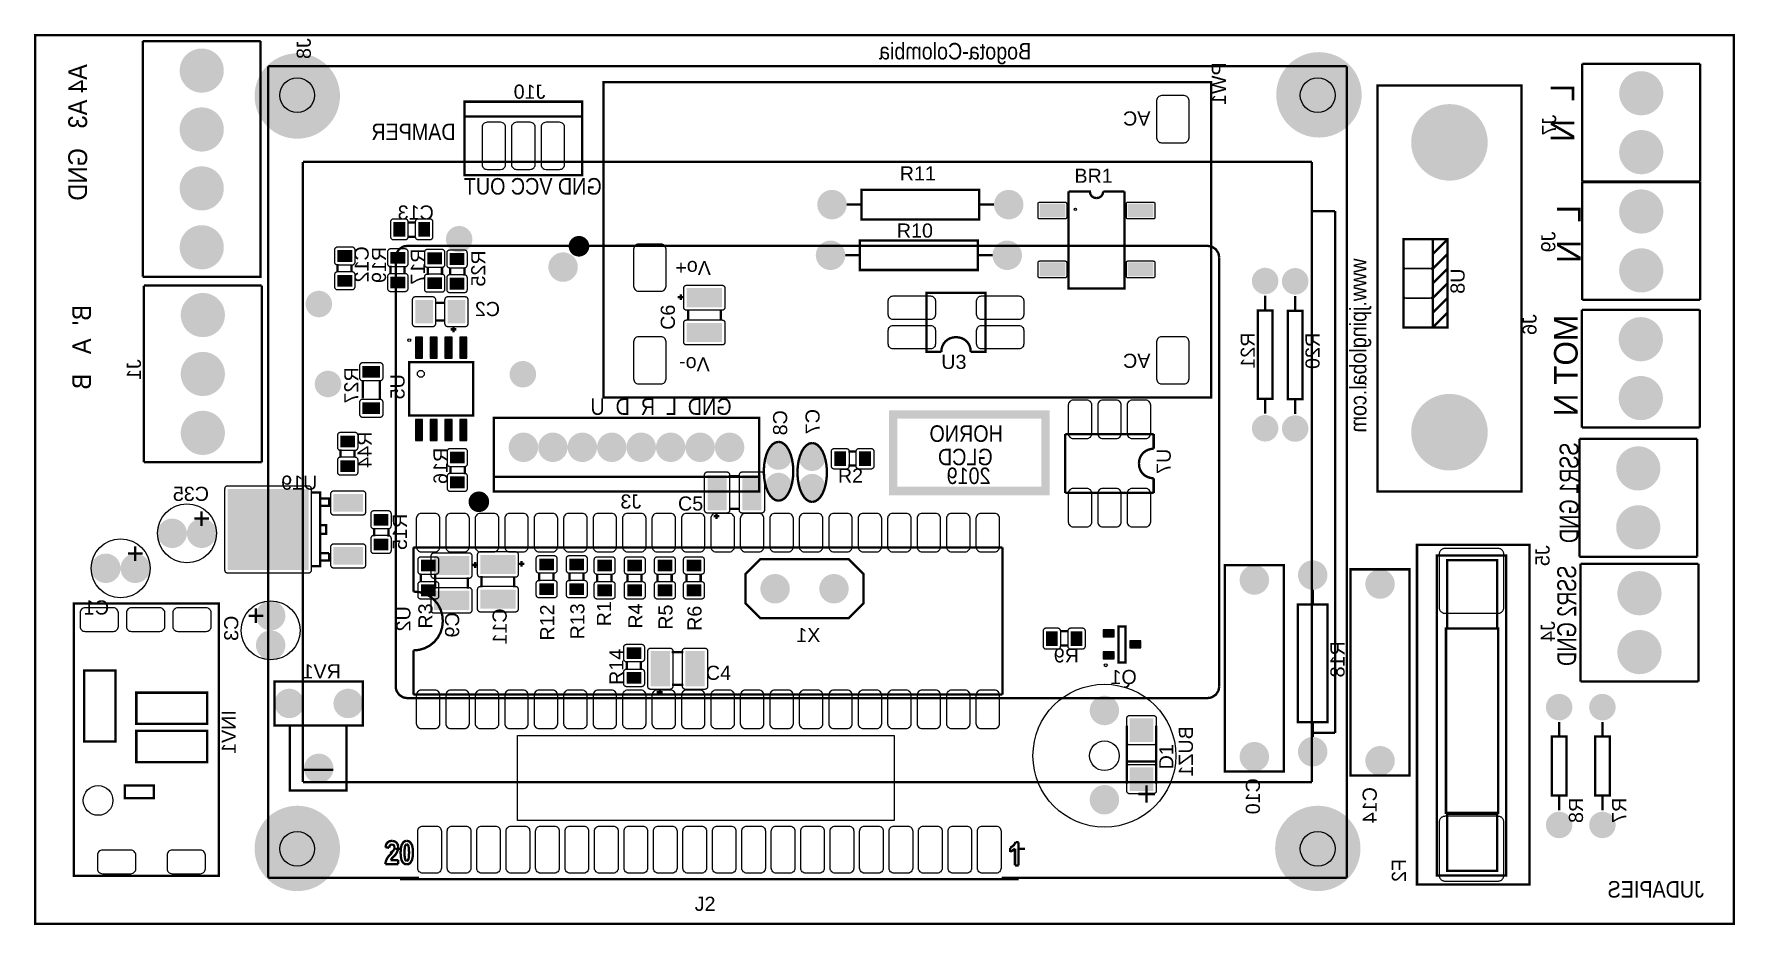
# Model space of a CAD drawing. Header units: inches. Extents: x -2.89 to 2.89, y -1.51 to 1.51.
import ezdxf

# ---------------------------------------------------------------- set-up
doc = ezdxf.new("R2010")
doc.units = ezdxf.units.IN
doc.layers.get('0').update_dxf_attribs({"linetype": 'CONTINUOUS'})

msp = doc.modelspace()

# ---------------------------------------------------------------- texts
at = {"text_generation_flag": 2}
for s, height, rotation, width, p in [('J8', 0.048, 90, 1.041667, (-1.94763, 1.498508)), ('J8', 0.048, 90, 1.041667, (-1.94763, 1.498508)), ('J8', 0.048, 90, 1.041667, (-1.94763, 1.498508)), ('A4 A3   GND', 0.064, 90, 0.9375, (-2.707094, 1.410555)), ('A4 A3   GND', 0.064, 90, 0.9375, (-2.707094, 1.410555)), ('A4 A3   GND', 0.064, 90, 0.9375, (-2.707094, 1.410555)), ('PW1', 0.048, 90, 1.041667, (1.158937, 1.416642)), ('PW1', 0.048, 90, 1.041667, (1.158937, 1.416642)), ('PW1', 0.048, 90, 1.041667, (1.158937, 1.416642)), ('J7', 0.048, 90, 1.041667, (2.280217, 1.238894)), ('J7', 0.048, 90, 1.041667, (2.280217, 1.238894)), ('J7', 0.048, 90, 1.041667, (2.280217, 1.238894)), ('J9', 0.048, 90, 1.041667, (2.277512, 0.842161)), ('J9', 0.048, 90, 1.041667, (2.277512, 0.842161)), ('J9', 0.048, 90, 1.041667, (2.277512, 0.842161)), ('C12', 0.048, 90, 1.041667, (-1.751229, 0.791894)), ('C12', 0.048, 90, 1.041667, (-1.751229, 0.791894)), ('C12', 0.048, 90, 1.041667, (-1.751229, 0.791894)), ('R19', 0.048, 90, 1.041667, (-1.692229, 0.789894)), ('R19', 0.048, 90, 1.041667, (-1.692229, 0.789894)), ('R19', 0.048, 90, 1.041667, (-1.692229, 0.789894)), ('R17', 0.048, 90, 1.041667, (-1.560229, 0.783894)), ('R17', 0.048, 90, 1.041667, (-1.560229, 0.783894)), ('R17', 0.048, 90, 1.041667, (-1.560229, 0.783894)), ('R25', 0.048, 90, 1.041667, (-1.355229, 0.777894)), ('R25', 0.048, 90, 1.041667, (-1.355229, 0.777894)), ('R25', 0.048, 90, 1.041667, (-1.355229, 0.777894)), ('www.jpinglobal.com', 0.056, 90, 0.892857, (1.636048, 0.750539)), ('www.jpinglobal.com', 0.056, 90, 0.892857, (1.636048, 0.750539)), ('www.jpinglobal.com', 0.056, 90, 0.892857, (1.636048, 0.750539)), ('U8', 0.048, 90, 1.041667, (1.969559, 0.716177)), ('U8', 0.048, 90, 1.041667, (1.969559, 0.716177)), ('U8', 0.048, 90, 1.041667, (1.969559, 0.716177)), ("B'  A   B", 0.064, 90, 0.9375, (-2.693535, 0.592555)), ("B'  A   B", 0.064, 90, 0.9375, (-2.693535, 0.592555)), ("B'  A   B", 0.064, 90, 0.9375, (-2.693535, 0.592555)), ('J6', 0.048, 90, 1.041667, (2.213606, 0.561429)), ('J6', 0.048, 90, 1.041667, (2.213606, 0.561429)), ('J6', 0.048, 90, 1.041667, (2.213606, 0.561429)), ('R21', 0.048, 90, 1.041667, (1.257204, 0.498925)), ('R21', 0.048, 90, 1.041667, (1.257204, 0.498925)), ('R21', 0.048, 90, 1.041667, (1.257204, 0.498925)), ('R20', 0.048, 90, 1.041667, (1.477204, 0.497925)), ('R20', 0.048, 90, 1.041667, (1.477204, 0.497925)), ('R20', 0.048, 90, 1.041667, (1.477204, 0.497925)), ('J1', 0.048, 90, 1.041667, (-2.524229, 0.408366)), ('J1', 0.048, 90, 1.041667, (-2.524229, 0.408366)), ('J1', 0.048, 90, 1.041667, (-2.524229, 0.408366)), ('R27', 0.048, 90, 1.041667, (-1.786229, 0.380894)), ('R27', 0.048, 90, 1.041667, (-1.786229, 0.380894)), ('R27', 0.048, 90, 1.041667, (-1.786229, 0.380894)), ('U5', 0.048, 90, 1.041667, (-1.629339, 0.357657)), ('U5', 0.048, 90, 1.041667, (-1.629339, 0.357657)), ('U5', 0.048, 90, 1.041667, (-1.629339, 0.357657)), ('C8', 0.048, 90, 1.041667, (-0.330433, 0.235343)), ('C8', 0.048, 90, 1.041667, (-0.330433, 0.235343)), ('C8', 0.048, 90, 1.041667, (-0.330433, 0.235343)), ('C7', 0.048, 90, 1.041667, (-0.220197, 0.23928)), ('C7', 0.048, 90, 1.041667, (-0.220197, 0.23928)), ('C7', 0.048, 90, 1.041667, (-0.220197, 0.23928)), ('R44', 0.048, 90, 1.041667, (-1.741229, 0.162366)), ('R44', 0.048, 90, 1.041667, (-1.741229, 0.162366)), ('R44', 0.048, 90, 1.041667, (-1.741229, 0.162366)), ('SSR1 GND', 0.064, 90, 0.78125, (2.356031, 0.125956)), ('SSR1 GND', 0.064, 90, 0.78125, (2.356031, 0.125956)), ('SSR1 GND', 0.064, 90, 0.78125, (2.356031, 0.125956)), ('R16', 0.048, 90, 1.041667, (-1.483229, 0.107366)), ('R16', 0.048, 90, 1.041667, (-1.483229, 0.107366)), ('R16', 0.048, 90, 1.041667, (-1.483229, 0.107366)), ('U7', 0.048, 90, 1.041667, (0.971771, 0.104366)), ('U7', 0.048, 90, 1.041667, (0.971771, 0.104366)), ('U7', 0.048, 90, 1.041667, (0.971771, 0.104366)), ('R15', 0.048, 90, 1.041667, (-1.621229, -0.116634)), ('R15', 0.048, 90, 1.041667, (-1.621229, -0.116634)), ('R15', 0.048, 90, 1.041667, (-1.621229, -0.116634)), ('J5', 0.048, 90, 1.041667, (2.257961, -0.22339)), ('J5', 0.048, 90, 1.041667, (2.257961, -0.22339)), ('J5', 0.048, 90, 1.041667, (2.257961, -0.22339)), ('SSR2 GND', 0.064, 90, 0.78125, (2.348157, -0.291367)), ('SSR2 GND', 0.064, 90, 0.78125, (2.348157, -0.291367)), ('SSR2 GND', 0.064, 90, 0.78125, (2.348157, -0.291367)), ('U2', 0.048, 90, 1.041667, (-1.609457, -0.430406)), ('U2', 0.048, 90, 1.041667, (-1.609457, -0.430406)), ('U2', 0.048, 90, 1.041667, (-1.609457, -0.430406)), ('C9', 0.048, 90, 1.041667, (-1.443976, -0.450933)), ('C9', 0.048, 90, 1.041667, (-1.443976, -0.450933)), ('C9', 0.048, 90, 1.041667, (-1.443976, -0.450933)), ('C11', 0.048, 90, 1.041667, (-1.282559, -0.437744)), ('C11', 0.048, 90, 1.041667, (-1.282559, -0.437744)), ('C11', 0.048, 90, 1.041667, (-1.282559, -0.437744)), ('C3', 0.048, 90, 1.041667, (-2.19393, -0.462445)), ('C3', 0.048, 90, 1.041667, (-2.19393, -0.462445)), ('C3', 0.048, 90, 1.041667, (-2.19393, -0.462445)), ('J4', 0.048, 90, 1.041667, (2.27608, -0.480877)), ('J4', 0.048, 90, 1.041667, (2.27608, -0.480877)), ('J4', 0.048, 90, 1.041667, (2.27608, -0.480877)), ('R18', 0.048, 90, 1.041667, (1.561716, -0.549453)), ('R18', 0.048, 90, 1.041667, (1.561716, -0.549453)), ('R18', 0.048, 90, 1.041667, (1.561716, -0.549453)), ('INV1', 0.048, 90, 1.041667, (-2.202402, -0.78328)), ('INV1', 0.048, 90, 1.041667, (-2.202402, -0.78328)), ('INV1', 0.048, 90, 1.041667, (-2.202402, -0.78328)), ('BUZ1', 0.048, 90, 1.041667, (1.047172, -0.837886)), ('BUZ1', 0.048, 90, 1.041667, (1.047172, -0.837886)), ('BUZ1', 0.048, 90, 1.041667, (1.047172, -0.837886)), ('+', 0.08, -90, 1.125, (0.851094, -1.10324)), ('+', 0.08, -90, 1.125, (0.851094, -1.10324)), ('+', 0.08, -90, 1.125, (0.851094, -1.10324)), ('C10', 0.048, 90, 1.041667, (1.27459, -1.014201)), ('C10', 0.048, 90, 1.041667, (1.27459, -1.014201)), ('C10', 0.048, 90, 1.041667, (1.27459, -1.014201)), ('C14', 0.048, 90, 1.041667, (1.671173, -1.044579)), ('C14', 0.048, 90, 1.041667, (1.671173, -1.044579)), ('C14', 0.048, 90, 1.041667, (1.671173, -1.044579)), ('R8', 0.048, 90, 1.041667, (2.371369, -1.081035)), ('R8', 0.048, 90, 1.041667, (2.371369, -1.081035)), ('R8', 0.048, 90, 1.041667, (2.371369, -1.081035)), ('R7', 0.048, 90, 1.041667, (2.518228, -1.081035)), ('R7', 0.048, 90, 1.041667, (2.518228, -1.081035)), ('R7', 0.048, 90, 1.041667, (2.518228, -1.081035)), ('F2', 0.048, 90, 1.041667, (1.770244, -1.28839)), ('F2', 0.048, 90, 1.041667, (1.770244, -1.28839)), ('F2', 0.048, 90, 1.041667, (1.770244, -1.28839))]:
    msp.add_text(s, height=height, rotation=rotation, dxfattribs=dict(at, width=width)).set_placement(p)
for s, height, width, p in [('Bogota-Colombia', 0.056, 0.892857, (0.498157, 1.426374)), ('Bogota-Colombia', 0.056, 0.892857, (0.498157, 1.426374)), ('Bogota-Colombia', 0.056, 0.892857, (0.498157, 1.426374)), ('J10', 0.048, 1.041667, (-1.151111, 1.29298)), ('J10', 0.048, 1.041667, (-1.151111, 1.29298)), ('J10', 0.048, 1.041667, (-1.151111, 1.29298)), ('DAMPER', 0.056, 0.892857, (-1.456032, 1.152657)), ('DAMPER', 0.056, 0.892857, (-1.456032, 1.152657)), ('DAMPER', 0.056, 0.892857, (-1.456032, 1.152657)), ('GND VCC OUT', 0.056, 0.892857, (-0.959969, 0.967618)), ('GND VCC OUT', 0.056, 0.892857, (-0.959969, 0.967618)), ('GND VCC OUT', 0.056, 0.892857, (-0.959969, 0.967618)), ('C13', 0.048, 1.041667, (-1.530024, 0.882516)), ('C13', 0.048, 1.041667, (-1.530024, 0.882516)), ('C13', 0.048, 1.041667, (-1.530024, 0.882516)), ('C2', 0.048, 1.041667, (-1.305229, 0.554894)), ('C2', 0.048, 1.041667, (-1.305229, 0.554894)), ('C2', 0.048, 1.041667, (-1.305229, 0.554894)), ('GND  L  R  D  U', 0.056, 0.892857, (-0.519024, 0.219587)), ('GND  L  R  D  U', 0.056, 0.892857, (-0.519024, 0.219587)), ('GND  L  R  D  U', 0.056, 0.892857, (-0.519024, 0.219587)), ('HORNO', 0.056, 0.892857, (0.401589, 0.127935)), ('HORNO', 0.056, 0.892857, (0.401589, 0.127935)), ('HORNO', 0.056, 0.892857, (0.401589, 0.127935)), ('GLCD', 0.056, 0.892857, (0.367385, 0.048461)), ('GLCD', 0.056, 0.892857, (0.367385, 0.048461)), ('GLCD', 0.056, 0.892857, (0.367385, 0.048461)), ('U19', 0.048, 1.041667, (-1.925479, -0.034634)), ('U19', 0.048, 1.041667, (-1.925479, -0.034634)), ('U19', 0.048, 1.041667, (-1.925479, -0.034634)), ('2019', 0.056, 0.892857, (0.359921, -0.015437)), ('2019', 0.056, 0.892857, (0.359921, -0.015437)), ('2019', 0.056, 0.892857, (0.359921, -0.015437)), ('C35', 0.048, 1.041667, (-2.293229, -0.072634)), ('C35', 0.048, 1.041667, (-2.293229, -0.072634)), ('C35', 0.048, 1.041667, (-2.293229, -0.072634)), ('J3', 0.048, 1.041667, (-0.825835, -0.098642)), ('J3', 0.048, 1.041667, (-0.825835, -0.098642)), ('J3', 0.048, 1.041667, (-0.825835, -0.098642)), ('C1', 0.048, 1.041667, (-2.632426, -0.458547)), ('C1', 0.048, 1.041667, (-2.632426, -0.458547)), ('C1', 0.048, 1.041667, (-2.632426, -0.458547)), ('X1', 0.048, 1.041667, (-0.217567, -0.552295)), ('X1', 0.048, 1.041667, (-0.217567, -0.552295)), ('X1', 0.048, 1.041667, (-0.217567, -0.552295)), ('R9', 0.048, 1.041667, (0.660118, -0.621248)), ('R9', 0.048, 1.041667, (0.660118, -0.621248)), ('R9', 0.048, 1.041667, (0.660118, -0.621248)), ('RV1', 0.048, 1.041667, (-1.845748, -0.675469)), ('RV1', 0.048, 1.041667, (-1.845748, -0.675469)), ('RV1', 0.048, 1.041667, (-1.845748, -0.675469)), ('Q1', 0.048, 1.041667, (0.856307, -0.694642)), ('Q1', 0.048, 1.041667, (0.856307, -0.694642)), ('Q1', 0.048, 1.041667, (0.856307, -0.694642)), ('JUDAPIES', 0.056, 0.892857, (2.781993, -1.419617)), ('JUDAPIES', 0.056, 0.892857, (2.781993, -1.419617)), ('JUDAPIES', 0.056, 0.892857, (2.781993, -1.419617))]:
    msp.add_text(s, height=height, dxfattribs=dict(at, width=width)).set_placement(p)
for s, p in [('L  N', (2.342095, 1.343106)), ('L  N', (2.342095, 1.343106)), ('L  N', (2.342095, 1.343106)), ('L  N', (2.363095, 0.932106)), ('L  N', (2.363095, 0.932106)), ('L  N', (2.363095, 0.932106)), ('MOT N', (2.353095, 0.559106)), ('MOT N', (2.353095, 0.559106)), ('MOT N', (2.353095, 0.559106))]:
    msp.add_text(s, height=0.08, rotation=90, dxfattribs=at).set_placement(p)
at = {"width": 1.041667}
for s, rotation, p in [('AC', 180, (0.902803, 1.24998)), ('AC', 180, (0.902803, 1.24998)), ('AC', 180, (0.902803, 1.24998)), ('Vo+', 180, (-0.589323, 0.742106)), ('Vo+', 180, (-0.589323, 0.742106)), ('Vo+', 180, (-0.589323, 0.742106)), ('C6', 90, (-0.711661, 0.508232)), ('C6', 90, (-0.711661, 0.508232)), ('C6', 90, (-0.711661, 0.508232)), ('Vo-', 180, (-0.59326, 0.415335)), ('Vo-', 180, (-0.59326, 0.415335)), ('Vo-', 180, (-0.59326, 0.415335)), ('AC', 180, (0.902803, 0.427146)), ('AC', 180, (0.902803, 0.427146)), ('AC', 180, (0.902803, 0.427146)), ('R3', 90, (-1.534598, -0.506264)), ('R3', 90, (-1.534598, -0.506264)), ('R3', 90, (-1.534598, -0.506264)), ('R12', 90, (-1.121213, -0.547012)), ('R12', 90, (-1.121213, -0.547012)), ('R12', 90, (-1.121213, -0.547012)), ('R13', 90, (-1.01885, -0.543075)), ('R13', 90, (-1.01885, -0.543075)), ('R13', 90, (-1.01885, -0.543075)), ('R1', 90, (-0.928299, -0.49839)), ('R1', 90, (-0.928299, -0.49839)), ('R1', 90, (-0.928299, -0.49839)), ('R4', 90, (-0.822, -0.506264)), ('R4', 90, (-0.822, -0.506264)), ('R4', 90, (-0.822, -0.506264)), ('R5', 90, (-0.719638, -0.510201)), ('R5', 90, (-0.719638, -0.510201)), ('R5', 90, (-0.719638, -0.510201)), ('R6', 90, (-0.621213, -0.514138)), ('R6', 90, (-0.621213, -0.514138)), ('R6', 90, (-0.621213, -0.514138)), ('R14', 90, (-0.886229, -0.697634)), ('R14', 90, (-0.886229, -0.697634)), ('R14', 90, (-0.886229, -0.697634)), ('D1', 90, (0.980591, -0.984272)), ('D1', 90, (0.980591, -0.984272)), ('D1', 90, (0.980591, -0.984272))]:
    msp.add_text(s, height=0.048, rotation=rotation, dxfattribs=at).set_placement(p)
for s, p in [('R11', (0.051771, 1.015366)), ('R11', (0.051771, 1.015366)), ('R11', (0.051771, 1.015366)), ('BR1', (0.644771, 1.007476)), ('BR1', (0.644771, 1.007476)), ('BR1', (0.644771, 1.007476)), ('R10', (0.041771, 0.821366)), ('R10', (0.041771, 0.821366)), ('R10', (0.041771, 0.821366)), ('U3', (0.192771, 0.375366)), ('U3', (0.192771, 0.375366)), ('U3', (0.192771, 0.375366)), ('R2', (-0.158229, -0.010634)), ('R2', (-0.158229, -0.010634)), ('R2', (-0.158229, -0.010634)), ('C5', (-0.700976, -0.105571)), ('C5', (-0.700976, -0.105571)), ('C5', (-0.700976, -0.105571)), ('C4', (-0.606488, -0.680374)), ('C4', (-0.606488, -0.680374)), ('C4', (-0.606488, -0.680374)), ('J2', (-0.644354, -1.464783)), ('J2', (-0.644354, -1.464783)), ('J2', (-0.644354, -1.464783))]:
    msp.add_text(s, height=0.048, dxfattribs=at).set_placement(p)

# ---------------------------------------------------------------- blocks, each defined once
blk = doc.blocks.new('RPAD')
blk.add_trace([(-0.5, -0.5), (-0.5, 0.5), (0.5, -0.5), (0.5, 0.5)])
blk = doc.blocks.new('EPAD')
at = {"const_width": 0.5}
blk.add_lwpolyline([(-0.25, 0, 1), (0.25, 0, 1)], format="xyb", close=True, dxfattribs=at)

# ---------------------------------------------------------------- linework, layer by layer
for points, const_width in [([(-2.883315, -1.508752), (2.883315, -1.508752), (2.883315, 1.508752), (-2.883315, 1.508752), (-2.883315, -1.508752)], 0.008), ([(-2.883315, -1.508752), (2.883315, -1.508752), (2.883315, 1.508752), (-2.883315, 1.508752), (-2.883315, -1.508752)], 0.008), ([(-2.883315, -1.508752), (2.883315, -1.508752), (2.883315, 1.508752), (-2.883315, 1.508752), (-2.883315, -1.508752)], 0.008), ([(-2.517906, 1.488508), (-2.117906, 1.488508)], 0.008), ([(-2.517906, 0.688508), (-2.117906, 0.688508), (-2.117906, 1.488508)], 0.008), ([(-2.517906, 1.488508), (-2.517906, 0.688508)], 0.008), ([(-2.517906, 1.488508), (-2.117906, 1.488508)], 0.008), ([(-2.517906, 0.688508), (-2.117906, 0.688508), (-2.117906, 1.488508)], 0.008), ([(-2.517906, 1.488508), (-2.517906, 0.688508)], 0.008), ([(-2.517906, 1.488508), (-2.117906, 1.488508)], 0.008), ([(-2.517906, 0.688508), (-2.117906, 0.688508), (-2.117906, 1.488508)], 0.008), ([(-2.517906, 1.488508), (-2.517906, 0.688508)], 0.008), ([(-2.092299, 1.403445), (-2.092299, -1.352461)], 0.008), ([(1.569118, 1.403445), (-2.092299, 1.403445)], 0.008), ([(-2.092299, 1.403445), (-2.092299, -1.352461)], 0.008), ([(1.569118, 1.403445), (-2.092299, 1.403445)], 0.008), ([(-2.092299, 1.403445), (-2.092299, -1.352461)], 0.008), ([(1.569118, 1.403445), (-2.092299, 1.403445)], 0.008), ([(1.569118, -1.352461), (1.569118, 1.403445)], 0.008), ([(1.569118, -1.352461), (1.569118, 1.403445)], 0.008), ([(1.569118, -1.352461), (1.569118, 1.403445)], 0.008), ([(2.369024, 1.41161), (2.769024, 1.41161)], 0.008), ([(2.369024, 1.41161), (2.369024, 1.01161)], 0.008), ([(2.369024, 1.41161), (2.769024, 1.41161)], 0.008), ([(2.369024, 1.41161), (2.369024, 1.01161)], 0.008), ([(2.369024, 1.41161), (2.769024, 1.41161)], 0.008), ([(2.369024, 1.41161), (2.369024, 1.01161)], 0.008), ([(2.769024, 1.41161), (2.769024, 1.01161)], 0.008), ([(2.769024, 1.41161), (2.769024, 1.01161)], 0.008), ([(2.769024, 1.41161), (2.769024, 1.01161)], 0.008), ([(-0.954181, 0.27865), (1.108811, 0.27865), (1.108811, 1.349516), (-0.954181, 1.349516), (-0.954181, 0.27865)], 0.008), ([(-0.954181, 0.27865), (1.108811, 0.27865), (1.108811, 1.349516), (-0.954181, 1.349516), (-0.954181, 0.27865)], 0.008), ([(-0.954181, 0.27865), (1.108811, 0.27865), (1.108811, 1.349516), (-0.954181, 1.349516), (-0.954181, 0.27865)], 0.008), ([(1.673889, -0.040248), (2.162078, -0.040248), (2.162078, 1.337705), (1.673889, 1.337705), (1.673889, -0.040248)], 0.008), ([(1.673889, -0.040248), (2.162078, -0.040248), (2.162078, 1.337705), (1.673889, 1.337705), (1.673889, -0.040248)], 0.008), ([(1.673889, -0.040248), (2.162078, -0.040248), (2.162078, 1.337705), (1.673889, 1.337705), (1.673889, -0.040248)], 0.008), ([(-1.426111, 1.03298), (-1.026111, 1.03298), (-1.026111, 1.28298), (-1.426111, 1.28298), (-1.426111, 1.03298)], 0.008), ([(-1.426111, 1.03298), (-1.026111, 1.03298), (-1.026111, 1.28298), (-1.426111, 1.28298), (-1.426111, 1.03298)], 0.008), ([(-1.426111, 1.03298), (-1.026111, 1.03298), (-1.026111, 1.28298), (-1.426111, 1.28298), (-1.426111, 1.03298)], 0.008), ([(-1.026111, 1.23298), (-1.426111, 1.23298)], 0.008), ([(-1.026111, 1.23298), (-1.426111, 1.23298)], 0.008), ([(-1.026111, 1.23298), (-1.426111, 1.23298)], 0.008), ([(-1.974189, 1.078642), (-1.974189, -1.027657)], 0.008), ([(-1.974189, 1.078642), (1.451008, 1.078642)], 0.008), ([(-1.974189, 1.078642), (-1.974189, -1.027657)], 0.008), ([(-1.974189, 1.078642), (1.451008, 1.078642)], 0.008), ([(-1.974189, 1.078642), (-1.974189, -1.027657)], 0.008), ([(-1.974189, 1.078642), (1.451008, 1.078642)], 0.008), ([(1.451008, 1.078642), (1.451008, -1.027657)], 0.008), ([(1.451008, 1.078642), (1.451008, -1.027657)], 0.008), ([(1.451008, 1.078642), (1.451008, -1.027657)], 0.008), ([(-0.078229, 0.883366), (0.321771, 0.883366), (0.321771, 0.983366), (-0.078229, 0.983366), (-0.078229, 0.883366)], 0.008), ([(-0.078229, 0.883366), (0.321771, 0.883366), (0.321771, 0.983366), (-0.078229, 0.983366), (-0.078229, 0.883366)], 0.008), ([(-0.078229, 0.883366), (0.321771, 0.883366), (0.321771, 0.983366), (-0.078229, 0.983366), (-0.078229, 0.883366)], 0.008), ([(0.624771, 0.978366), (0.697133, 0.978051), (0.69888, 0.969142), (0.703677, 0.961957), (0.710862, 0.95716), (0.719771, 0.955413)], 0.008), ([(0.814771, 0.978366), (0.814771, 0.648366), (0.624771, 0.648366), (0.624771, 0.978366)], 0.008), ([(0.624771, 0.978366), (0.697133, 0.978051), (0.69888, 0.969142), (0.703677, 0.961957), (0.710862, 0.95716), (0.719771, 0.955413)], 0.008), ([(0.814771, 0.978366), (0.814771, 0.648366), (0.624771, 0.648366), (0.624771, 0.978366)], 0.008), ([(0.624771, 0.978366), (0.697133, 0.978051), (0.69888, 0.969142), (0.703677, 0.961957), (0.710862, 0.95716), (0.719771, 0.955413)], 0.008), ([(0.814771, 0.978366), (0.814771, 0.648366), (0.624771, 0.648366), (0.624771, 0.978366)], 0.008), ([(0.742409, 0.978051), (0.740663, 0.969142), (0.735865, 0.961957), (0.72868, 0.95716), (0.719771, 0.955413)], 0.008), ([(0.742409, 0.978051), (0.740663, 0.969142), (0.735865, 0.961957), (0.72868, 0.95716), (0.719771, 0.955413)], 0.008), ([(0.742409, 0.978051), (0.740663, 0.969142), (0.735865, 0.961957), (0.72868, 0.95716), (0.719771, 0.955413)], 0.008), ([(0.742409, 0.978051), (0.814771, 0.978366)], 0.008), ([(0.742409, 0.978051), (0.814771, 0.978366)], 0.008), ([(0.742409, 0.978051), (0.814771, 0.978366)], 0.008), ([(2.369024, 1.01161), (2.769024, 1.01161)], 0.008), ([(2.369024, 1.01161), (2.769024, 1.01161)], 0.008), ([(2.369024, 1.01161), (2.769024, 1.01161)], 0.008), ([(2.369024, 1.010035), (2.769024, 1.010035)], 0.008), ([(2.369024, 1.010035), (2.369024, 0.610035)], 0.008), ([(2.369024, 1.010035), (2.769024, 1.010035)], 0.008), ([(2.369024, 1.010035), (2.369024, 0.610035)], 0.008), ([(2.369024, 1.010035), (2.769024, 1.010035)], 0.008), ([(2.369024, 1.010035), (2.369024, 0.610035)], 0.008), ([(2.769024, 1.010035), (2.769024, 0.610035)], 0.008), ([(2.769024, 1.010035), (2.769024, 0.610035)], 0.008), ([(2.769024, 1.010035), (2.769024, 0.610035)], 0.008), ([(-0.078229, 0.933366), (-0.128229, 0.933366)], 0.008), ([(-0.078229, 0.933366), (-0.128229, 0.933366)], 0.008), ([(-0.078229, 0.933366), (-0.128229, 0.933366)], 0.008), ([(0.371771, 0.933366), (0.321771, 0.933366)], 0.008), ([(0.371771, 0.933366), (0.321771, 0.933366)], 0.008), ([(0.371771, 0.933366), (0.321771, 0.933366)], 0.008), ([(-1.592024, 0.872516), (-1.619024, 0.872516)], 0.008), ([(-1.592024, 0.872516), (-1.619024, 0.872516)], 0.008), ([(-1.592024, 0.872516), (-1.619024, 0.872516)], 0.008), ([(1.529748, 0.911319), (1.451008, 0.911319)], 0.008), ([(1.529748, 0.911319), (1.451008, 0.911319)], 0.008), ([(1.529748, 0.911319), (1.451008, 0.911319)], 0.008), ([(1.529748, -0.860335), (1.529748, 0.911319)], 0.008), ([(1.529748, -0.860335), (1.529748, 0.911319)], 0.008), ([(1.529748, -0.860335), (1.529748, 0.911319)], 0.008), ([(-1.592024, 0.824516), (-1.620024, 0.824516)], 0.008), ([(-1.592024, 0.824516), (-1.620024, 0.824516)], 0.008), ([(-1.592024, 0.824516), (-1.620024, 0.824516)], 0.008), ([(-0.083229, 0.711366), (0.316771, 0.711366), (0.316771, 0.811366), (-0.083229, 0.811366), (-0.083229, 0.711366)], 0.008), ([(-0.083229, 0.711366), (0.316771, 0.711366), (0.316771, 0.811366), (-0.083229, 0.811366), (-0.083229, 0.711366)], 0.008), ([(-0.083229, 0.711366), (0.316771, 0.711366), (0.316771, 0.811366), (-0.083229, 0.811366), (-0.083229, 0.711366)], 0.008), ([(1.761559, 0.516177), (1.861559, 0.516177), (1.861559, 0.816177), (1.761559, 0.816177), (1.761559, 0.516177)], 0.008), ([(1.761559, 0.516177), (1.861559, 0.516177), (1.861559, 0.816177), (1.761559, 0.816177), (1.761559, 0.516177)], 0.008), ([(1.761559, 0.516177), (1.861559, 0.516177), (1.861559, 0.816177), (1.761559, 0.816177), (1.761559, 0.516177)], 0.008), ([(1.861559, 0.516177), (1.911559, 0.516177), (1.911559, 0.816177), (1.861559, 0.816177)], 0.008), ([(1.861559, 0.766177), (1.911559, 0.816177)], 0.008), ([(1.861559, 0.516177), (1.911559, 0.516177), (1.911559, 0.816177), (1.861559, 0.816177)], 0.008), ([(1.861559, 0.766177), (1.911559, 0.816177)], 0.008), ([(1.861559, 0.516177), (1.911559, 0.516177), (1.911559, 0.816177), (1.861559, 0.816177)], 0.008), ([(1.861559, 0.766177), (1.911559, 0.816177)], 0.008), ([(-1.659228, 0.753839), (-1.658445, 0.761889), (-1.656191, 0.769333), (-1.647848, 0.781828), (-1.635353, 0.790171), (-1.627908, 0.792425), (-1.619858, 0.793209)], 0.008), ([(-1.659228, 0.753839), (-1.658445, 0.761889), (-1.656191, 0.769333), (-1.647848, 0.781828), (-1.635353, 0.790171), (-1.627908, 0.792425), (-1.619858, 0.793209)], 0.008), ([(-1.659228, 0.753839), (-1.658445, 0.761889), (-1.656191, 0.769333), (-1.647848, 0.781828), (-1.635353, 0.790171), (-1.627908, 0.792425), (-1.619858, 0.793209)], 0.008), ([(-1.659228, 0.753839), (-1.659228, -0.702854), (-1.658445, -0.710904), (-1.656191, -0.718348), (-1.647848, -0.730844), (-1.635353, -0.739187), (-1.627908, -0.741441), (-1.619858, -0.742224), (1.096677, -0.742224)], 0.008), ([(-1.659228, 0.753839), (-1.659228, -0.702854), (-1.658445, -0.710904), (-1.656191, -0.718348), (-1.647848, -0.730844), (-1.635353, -0.739187), (-1.627908, -0.741441), (-1.619858, -0.742224), (1.096677, -0.742224)], 0.008), ([(-1.659228, 0.753839), (-1.659228, -0.702854), (-1.658445, -0.710904), (-1.656191, -0.718348), (-1.647848, -0.730844), (-1.635353, -0.739187), (-1.627908, -0.741441), (-1.619858, -0.742224), (1.096677, -0.742224)], 0.008), ([(1.136047, 0.753839), (1.135264, 0.761889), (1.13301, 0.769333), (1.124667, 0.781828), (1.112172, 0.790171), (1.104727, 0.792425), (1.096677, 0.793209), (-1.619858, 0.793209)], 0.008), ([(1.136047, 0.753839), (1.135264, 0.761889), (1.13301, 0.769333), (1.124667, 0.781828), (1.112172, 0.790171), (1.104727, 0.792425), (1.096677, 0.793209), (-1.619858, 0.793209)], 0.008), ([(1.136047, 0.753839), (1.135264, 0.761889), (1.13301, 0.769333), (1.124667, 0.781828), (1.112172, 0.790171), (1.104727, 0.792425), (1.096677, 0.793209), (-1.619858, 0.793209)], 0.008), ([(-0.133229, 0.761366), (-0.083229, 0.761366)], 0.008), ([(-0.133229, 0.761366), (-0.083229, 0.761366)], 0.008), ([(-0.133229, 0.761366), (-0.083229, 0.761366)], 0.008), ([(0.316771, 0.761366), (0.366771, 0.761366)], 0.008), ([(0.316771, 0.761366), (0.366771, 0.761366)], 0.008), ([(0.316771, 0.761366), (0.366771, 0.761366)], 0.008), ([(1.136047, -0.702854), (1.136047, 0.753839)], 0.008), ([(1.136047, -0.702854), (1.136047, 0.753839)], 0.008), ([(1.136047, -0.702854), (1.136047, 0.753839)], 0.008), ([(1.861559, 0.716177), (1.911559, 0.766177)], 0.008), ([(1.861559, 0.716177), (1.911559, 0.766177)], 0.008), ([(1.861559, 0.716177), (1.911559, 0.766177)], 0.008), ([(-1.857229, 0.703894), (-1.857229, 0.731894)], 0.008), ([(-1.857229, 0.703894), (-1.857229, 0.731894)], 0.008), ([(-1.857229, 0.703894), (-1.857229, 0.731894)], 0.008), ([(-1.809229, 0.703894), (-1.809229, 0.730894)], 0.008), ([(-1.809229, 0.703894), (-1.809229, 0.730894)], 0.008), ([(-1.809229, 0.703894), (-1.809229, 0.730894)], 0.008), ([(-1.677229, 0.697894), (-1.677229, 0.725894)], 0.008), ([(-1.677229, 0.697894), (-1.677229, 0.725894)], 0.008), ([(-1.677229, 0.697894), (-1.677229, 0.725894)], 0.008), ([(-1.629229, 0.697894), (-1.629229, 0.724894)], 0.008), ([(-1.629229, 0.697894), (-1.629229, 0.724894)], 0.008), ([(-1.629229, 0.697894), (-1.629229, 0.724894)], 0.008), ([(-1.550229, 0.721894), (-1.550229, 0.694894)], 0.008), ([(-1.550229, 0.721894), (-1.550229, 0.694894)], 0.008), ([(-1.550229, 0.721894), (-1.550229, 0.694894)], 0.008), ([(-1.502229, 0.721894), (-1.502229, 0.693894)], 0.008), ([(-1.502229, 0.721894), (-1.502229, 0.693894)], 0.008), ([(-1.502229, 0.721894), (-1.502229, 0.693894)], 0.008), ([(-1.474229, 0.719894), (-1.474229, 0.692894)], 0.008), ([(-1.474229, 0.719894), (-1.474229, 0.692894)], 0.008), ([(-1.474229, 0.719894), (-1.474229, 0.692894)], 0.008), ([(-1.426229, 0.719894), (-1.426229, 0.691894)], 0.008), ([(-1.426229, 0.719894), (-1.426229, 0.691894)], 0.008), ([(-1.426229, 0.719894), (-1.426229, 0.691894)], 0.008), ([(1.861559, 0.666177), (1.911559, 0.716177)], 0.008), ([(1.861559, 0.666177), (1.911559, 0.716177)], 0.008), ([(1.861559, 0.666177), (1.911559, 0.716177)], 0.008), ([(-2.514229, 0.658366), (-2.114229, 0.658366)], 0.008), ([(-2.514229, 0.058366), (-2.514229, 0.658366)], 0.008), ([(-2.514229, 0.658366), (-2.114229, 0.658366)], 0.008), ([(-2.514229, 0.058366), (-2.514229, 0.658366)], 0.008), ([(-2.514229, 0.658366), (-2.114229, 0.658366)], 0.008), ([(-2.514229, 0.058366), (-2.514229, 0.658366)], 0.008), ([(-2.114229, 0.658366), (-2.114229, 0.058366)], 0.008), ([(-2.114229, 0.658366), (-2.114229, 0.058366)], 0.008), ([(-2.114229, 0.658366), (-2.114229, 0.058366)], 0.008), ([(0.192771, 0.433366), (0.142771, 0.433366), (0.142771, 0.633366), (0.342771, 0.633366), (0.342771, 0.433366), (0.292771, 0.433366)], 0.008), ([(0.192771, 0.433366), (0.142771, 0.433366), (0.142771, 0.633366), (0.342771, 0.633366), (0.342771, 0.433366), (0.292771, 0.433366)], 0.008), ([(0.192771, 0.433366), (0.142771, 0.433366), (0.142771, 0.633366), (0.342771, 0.633366), (0.342771, 0.433366), (0.292771, 0.433366)], 0.008), ([(1.861559, 0.616177), (1.911559, 0.666177)], 0.008), ([(1.861559, 0.616177), (1.911559, 0.666177)], 0.008), ([(1.861559, 0.616177), (1.911559, 0.666177)], 0.008), ([(-1.523229, 0.599894), (-1.493229, 0.599894)], 0.008), ([(-1.523229, 0.599894), (-1.493229, 0.599894)], 0.008), ([(-1.523229, 0.599894), (-1.493229, 0.599894)], 0.008), ([(-0.681661, 0.619232), (-0.701661, 0.619232)], 0.008), ([(-0.681661, 0.619232), (-0.701661, 0.619232)], 0.008), ([(-0.681661, 0.619232), (-0.701661, 0.619232)], 0.008), ([(-0.691661, 0.609232), (-0.691661, 0.629232)], 0.008), ([(-0.691661, 0.609232), (-0.691661, 0.629232)], 0.008), ([(-0.691661, 0.609232), (-0.691661, 0.629232)], 0.008), ([(-0.666661, 0.539232), (-0.666661, 0.577232)], 0.008), ([(-0.666661, 0.539232), (-0.666661, 0.577232)], 0.008), ([(-0.666661, 0.539232), (-0.666661, 0.577232)], 0.008), ([(-0.555661, 0.539232), (-0.555661, 0.578232)], 0.008), ([(-0.555661, 0.539232), (-0.555661, 0.578232)], 0.008), ([(-0.555661, 0.539232), (-0.555661, 0.578232)], 0.008), ([(1.267204, 0.273925), (1.317204, 0.273925), (1.317204, 0.573925), (1.267204, 0.573925), (1.267204, 0.273925)], 0.008), ([(1.267204, 0.273925), (1.317204, 0.273925), (1.317204, 0.573925), (1.267204, 0.573925), (1.267204, 0.273925)], 0.008), ([(1.267204, 0.273925), (1.317204, 0.273925), (1.317204, 0.573925), (1.267204, 0.573925), (1.267204, 0.273925)], 0.008), ([(1.292204, 0.623925), (1.292204, 0.573925)], 0.008), ([(1.292204, 0.623925), (1.292204, 0.573925)], 0.008), ([(1.292204, 0.623925), (1.292204, 0.573925)], 0.008), ([(1.394204, 0.572925), (1.394204, 0.622925)], 0.008), ([(1.394204, 0.572925), (1.394204, 0.622925)], 0.008), ([(1.394204, 0.572925), (1.394204, 0.622925)], 0.008), ([(1.861559, 0.566177), (1.911559, 0.616177)], 0.008), ([(1.861559, 0.566177), (1.911559, 0.616177)], 0.008), ([(1.861559, 0.566177), (1.911559, 0.616177)], 0.008), ([(2.367606, 0.576429), (2.767606, 0.576429)], 0.008), ([(2.367606, 0.576429), (2.367606, 0.176429)], 0.008), ([(2.367606, 0.576429), (2.767606, 0.576429)], 0.008), ([(2.367606, 0.576429), (2.367606, 0.176429)], 0.008), ([(2.367606, 0.576429), (2.767606, 0.576429)], 0.008), ([(2.367606, 0.576429), (2.367606, 0.176429)], 0.008), ([(2.369024, 0.610035), (2.769024, 0.610035)], 0.008), ([(2.369024, 0.610035), (2.769024, 0.610035)], 0.008), ([(2.369024, 0.610035), (2.769024, 0.610035)], 0.008), ([(2.767606, 0.576429), (2.767606, 0.176429)], 0.008), ([(2.767606, 0.576429), (2.767606, 0.176429)], 0.008), ([(2.767606, 0.576429), (2.767606, 0.176429)], 0.008), ([(-1.523229, 0.539894), (-1.493229, 0.539894)], 0.008), ([(-1.523229, 0.539894), (-1.493229, 0.539894)], 0.008), ([(-1.523229, 0.539894), (-1.493229, 0.539894)], 0.008), ([(-1.463229, 0.499894), (-1.463229, 0.519894)], 0.008), ([(-1.463229, 0.499894), (-1.463229, 0.519894)], 0.008), ([(-1.463229, 0.499894), (-1.463229, 0.519894)], 0.008), ([(1.369204, 0.272925), (1.419204, 0.272925), (1.419204, 0.572925), (1.369204, 0.572925), (1.369204, 0.272925)], 0.008), ([(1.369204, 0.272925), (1.419204, 0.272925), (1.419204, 0.572925), (1.369204, 0.572925), (1.369204, 0.272925)], 0.008), ([(1.369204, 0.272925), (1.419204, 0.272925), (1.419204, 0.572925), (1.369204, 0.572925), (1.369204, 0.272925)], 0.008), ([(1.861559, 0.516177), (1.911559, 0.566177)], 0.008), ([(1.861559, 0.516177), (1.911559, 0.566177)], 0.008), ([(1.861559, 0.516177), (1.911559, 0.566177)], 0.008), ([(-1.473229, 0.509894), (-1.453229, 0.509894)], 0.008), ([(-1.473229, 0.509894), (-1.453229, 0.509894)], 0.008), ([(-1.473229, 0.509894), (-1.453229, 0.509894)], 0.008), ([(0.242771, 0.483366), (0.232584, 0.482407), (0.223146, 0.479632), (0.214646, 0.475192), (0.207271, 0.469241), (0.201209, 0.461931), (0.196646, 0.453413), (0.193771, 0.443841), (0.192771, 0.433366)], 0.008), ([(0.242771, 0.483366), (0.232584, 0.482407), (0.223146, 0.479632), (0.214646, 0.475192), (0.207271, 0.469241), (0.201209, 0.461931), (0.196646, 0.453413), (0.193771, 0.443841), (0.192771, 0.433366)], 0.008), ([(0.242771, 0.483366), (0.232584, 0.482407), (0.223146, 0.479632), (0.214646, 0.475192), (0.207271, 0.469241), (0.201209, 0.461931), (0.196646, 0.453413), (0.193771, 0.443841), (0.192771, 0.433366)], 0.008), ([(0.242771, 0.483366), (0.253246, 0.482407), (0.262818, 0.479632), (0.271336, 0.475192), (0.278646, 0.469241), (0.284598, 0.461931), (0.289037, 0.453413), (0.291812, 0.443841), (0.292771, 0.433366)], 0.008), ([(0.242771, 0.483366), (0.253246, 0.482407), (0.262818, 0.479632), (0.271336, 0.475192), (0.278646, 0.469241), (0.284598, 0.461931), (0.289037, 0.453413), (0.291812, 0.443841), (0.292771, 0.433366)], 0.008), ([(0.242771, 0.483366), (0.253246, 0.482407), (0.262818, 0.479632), (0.271336, 0.475192), (0.278646, 0.469241), (0.284598, 0.461931), (0.289037, 0.453413), (0.291812, 0.443841), (0.292771, 0.433366)], 0.008), ([(-1.396961, 0.398209), (-1.396961, 0.217106), (-1.613496, 0.217106), (-1.613496, 0.398209), (-1.396961, 0.398209)], 0.007874), ([(-1.396961, 0.398209), (-1.396961, 0.217106), (-1.613496, 0.217106), (-1.613496, 0.398209), (-1.396961, 0.398209)], 0.007874), ([(-1.396961, 0.398209), (-1.396961, 0.217106), (-1.613496, 0.217106), (-1.613496, 0.398209), (-1.396961, 0.398209)], 0.007874), ([(-1.771229, 0.275894), (-1.771229, 0.334894)], 0.008), ([(-1.771229, 0.275894), (-1.771229, 0.334894)], 0.008), ([(-1.771229, 0.275894), (-1.771229, 0.334894)], 0.008), ([(-1.713229, 0.274894), (-1.713229, 0.334894)], 0.008), ([(-1.713229, 0.274894), (-1.713229, 0.334894)], 0.008), ([(-1.713229, 0.274894), (-1.713229, 0.334894)], 0.008), ([(0.029212, -0.039051), (0.546433, -0.039051), (0.546433, 0.220792), (0.029212, 0.220792), (0.029212, -0.039051)], 0.029), ([(0.029212, -0.039051), (0.546433, -0.039051), (0.546433, 0.220792), (0.029212, 0.220792), (0.029212, -0.039051)], 0.029), ([(0.029212, -0.039051), (0.546433, -0.039051), (0.546433, 0.220792), (0.029212, 0.220792), (0.029212, -0.039051)], 0.029), ([(1.292204, 0.273925), (1.292204, 0.223925)], 0.008), ([(1.292204, 0.273925), (1.292204, 0.223925)], 0.008), ([(1.292204, 0.273925), (1.292204, 0.223925)], 0.008), ([(1.394204, 0.222925), (1.394204, 0.272925)], 0.008), ([(1.394204, 0.222925), (1.394204, 0.272925)], 0.008), ([(1.394204, 0.222925), (1.394204, 0.272925)], 0.008), ([(-1.325835, -0.040642), (-0.425835, -0.040642), (-0.425835, 0.209358), (-1.325835, 0.209358), (-1.325835, -0.040642)], 0.008), ([(-1.325835, -0.040642), (-0.425835, -0.040642), (-0.425835, 0.209358), (-1.325835, 0.209358), (-1.325835, -0.040642)], 0.008), ([(-1.325835, -0.040642), (-0.425835, -0.040642), (-0.425835, 0.209358), (-1.325835, 0.209358), (-1.325835, -0.040642)], 0.008), ([(2.367606, 0.176429), (2.767606, 0.176429)], 0.008), ([(2.367606, 0.176429), (2.767606, 0.176429)], 0.008), ([(2.367606, 0.176429), (2.767606, 0.176429)], 0.008), ([(-0.359693, 0.127862), (-0.36988, 0.125862), (-0.379318, 0.120112), (-0.387818, 0.110987), (-0.395193, 0.098862), (-0.401256, 0.084112), (-0.405818, 0.067112), (-0.408693, 0.048237), (-0.409693, 0.027862)], 0.008), ([(-0.359693, 0.127862), (-0.36988, 0.125862), (-0.379318, 0.120112), (-0.387818, 0.110987), (-0.395193, 0.098862), (-0.401256, 0.084112), (-0.405818, 0.067112), (-0.408693, 0.048237), (-0.409693, 0.027862)], 0.008), ([(-0.359693, 0.127862), (-0.36988, 0.125862), (-0.379318, 0.120112), (-0.387818, 0.110987), (-0.395193, 0.098862), (-0.401256, 0.084112), (-0.405818, 0.067112), (-0.408693, 0.048237), (-0.409693, 0.027862)], 0.008), ([(-0.359693, 0.127862), (-0.349506, 0.125862), (-0.340068, 0.120112), (-0.331568, 0.110987), (-0.324193, 0.098862), (-0.31813, 0.084112), (-0.313568, 0.067112), (-0.310693, 0.048237), (-0.309693, 0.027862)], 0.008), ([(-0.359693, 0.127862), (-0.349506, 0.125862), (-0.340068, 0.120112), (-0.331568, 0.110987), (-0.324193, 0.098862), (-0.31813, 0.084112), (-0.313568, 0.067112), (-0.310693, 0.048237), (-0.309693, 0.027862)], 0.008), ([(-0.359693, 0.127862), (-0.349506, 0.125862), (-0.340068, 0.120112), (-0.331568, 0.110987), (-0.324193, 0.098862), (-0.31813, 0.084112), (-0.313568, 0.067112), (-0.310693, 0.048237), (-0.309693, 0.027862)], 0.008), ([(-0.24552, 0.123925), (-0.255707, 0.121925), (-0.265145, 0.116175), (-0.273645, 0.10705), (-0.28102, 0.094925), (-0.287082, 0.080175), (-0.291645, 0.063175), (-0.29452, 0.0443), (-0.29552, 0.023925)], 0.008), ([(-0.24552, 0.123925), (-0.255707, 0.121925), (-0.265145, 0.116175), (-0.273645, 0.10705), (-0.28102, 0.094925), (-0.287082, 0.080175), (-0.291645, 0.063175), (-0.29452, 0.0443), (-0.29552, 0.023925)], 0.008), ([(-0.24552, 0.123925), (-0.255707, 0.121925), (-0.265145, 0.116175), (-0.273645, 0.10705), (-0.28102, 0.094925), (-0.287082, 0.080175), (-0.291645, 0.063175), (-0.29452, 0.0443), (-0.29552, 0.023925)], 0.008), ([(-0.24552, 0.123925), (-0.235332, 0.121925), (-0.225894, 0.116175), (-0.217394, 0.10705), (-0.21002, 0.094925), (-0.203957, 0.080175), (-0.199394, 0.063175), (-0.19652, 0.0443), (-0.19552, 0.023925)], 0.008), ([(-0.24552, 0.123925), (-0.235332, 0.121925), (-0.225894, 0.116175), (-0.217394, 0.10705), (-0.21002, 0.094925), (-0.203957, 0.080175), (-0.199394, 0.063175), (-0.19652, 0.0443), (-0.19552, 0.023925)], 0.008), ([(-0.24552, 0.123925), (-0.235332, 0.121925), (-0.225894, 0.116175), (-0.217394, 0.10705), (-0.21002, 0.094925), (-0.203957, 0.080175), (-0.199394, 0.063175), (-0.19652, 0.0443), (-0.19552, 0.023925)], 0.008), ([(0.613771, -0.045634), (0.613771, 0.154366)], 0.008), ([(0.913771, 0.154366), (0.613771, 0.154366)], 0.008), ([(0.613771, -0.045634), (0.613771, 0.154366)], 0.008), ([(0.913771, 0.154366), (0.613771, 0.154366)], 0.008), ([(0.613771, -0.045634), (0.613771, 0.154366)], 0.008), ([(0.913771, 0.154366), (0.613771, 0.154366)], 0.008), ([(0.913771, 0.104366), (0.913771, 0.154366)], 0.008), ([(0.913771, 0.104366), (0.913771, 0.154366)], 0.008), ([(0.913771, 0.104366), (0.913771, 0.154366)], 0.008), ([(2.359024, 0.137579), (2.759024, 0.137579)], 0.008), ([(2.359024, 0.137579), (2.359024, -0.262421)], 0.008), ([(2.359024, 0.137579), (2.759024, 0.137579)], 0.008), ([(2.359024, 0.137579), (2.359024, -0.262421)], 0.008), ([(2.359024, 0.137579), (2.759024, 0.137579)], 0.008), ([(2.359024, 0.137579), (2.359024, -0.262421)], 0.008), ([(2.759024, 0.137579), (2.759024, -0.262421)], 0.008), ([(2.759024, 0.137579), (2.759024, -0.262421)], 0.008), ([(2.759024, 0.137579), (2.759024, -0.262421)], 0.008), ([(-2.514229, 0.058366), (-2.114229, 0.058366)], 0.008), ([(-2.514229, 0.058366), (-2.114229, 0.058366)], 0.008), ([(-2.514229, 0.058366), (-2.114229, 0.058366)], 0.008), ([(-1.847229, 0.074366), (-1.847229, 0.102366)], 0.008), ([(-1.847229, 0.074366), (-1.847229, 0.102366)], 0.008), ([(-1.847229, 0.074366), (-1.847229, 0.102366)], 0.008), ([(-1.799229, 0.074366), (-1.799229, 0.101366)], 0.008), ([(-1.799229, 0.074366), (-1.799229, 0.101366)], 0.008), ([(-1.799229, 0.074366), (-1.799229, 0.101366)], 0.008), ([(-0.095229, 0.095366), (-0.123229, 0.095366)], 0.008), ([(-0.095229, 0.095366), (-0.123229, 0.095366)], 0.008), ([(-0.095229, 0.095366), (-0.123229, 0.095366)], 0.008), ([(0.863771, 0.054366), (0.86473, 0.064554), (0.867506, 0.073991), (0.871945, 0.082491), (0.877896, 0.089866), (0.885207, 0.095929), (0.893724, 0.100491), (0.903297, 0.103366), (0.913771, 0.104366)], 0.008), ([(0.863771, 0.054366), (0.86473, 0.064554), (0.867506, 0.073991), (0.871945, 0.082491), (0.877896, 0.089866), (0.885207, 0.095929), (0.893724, 0.100491), (0.903297, 0.103366), (0.913771, 0.104366)], 0.008), ([(0.863771, 0.054366), (0.86473, 0.064554), (0.867506, 0.073991), (0.871945, 0.082491), (0.877896, 0.089866), (0.885207, 0.095929), (0.893724, 0.100491), (0.903297, 0.103366), (0.913771, 0.104366)], 0.008), ([(0.863771, 0.054366), (0.86473, 0.043891), (0.867506, 0.034319), (0.871945, 0.025802), (0.877896, 0.018491), (0.885207, 0.01254), (0.893724, 0.0081), (0.903297, 0.005325), (0.913771, 0.004366)], 0.008), ([(0.863771, 0.054366), (0.86473, 0.043891), (0.867506, 0.034319), (0.871945, 0.025802), (0.877896, 0.018491), (0.885207, 0.01254), (0.893724, 0.0081), (0.903297, 0.005325), (0.913771, 0.004366)], 0.008), ([(0.863771, 0.054366), (0.86473, 0.043891), (0.867506, 0.034319), (0.871945, 0.025802), (0.877896, 0.018491), (0.885207, 0.01254), (0.893724, 0.0081), (0.903297, 0.005325), (0.913771, 0.004366)], 0.008), ([(-1.473229, 0.045366), (-1.473229, 0.018366)], 0.008), ([(-1.473229, 0.045366), (-1.473229, 0.018366)], 0.008), ([(-1.473229, 0.045366), (-1.473229, 0.018366)], 0.008), ([(-1.425229, 0.045366), (-1.425229, 0.017366)], 0.008), ([(-1.425229, 0.045366), (-1.425229, 0.017366)], 0.008), ([(-1.425229, 0.045366), (-1.425229, 0.017366)], 0.008), ([(-1.325835, 0.009358), (-0.425835, 0.009358)], 0.008), ([(-1.325835, 0.009358), (-0.425835, 0.009358)], 0.008), ([(-1.325835, 0.009358), (-0.425835, 0.009358)], 0.008), ([(-0.490244, 0.011815), (-0.529244, 0.011815)], 0.008), ([(-0.490244, 0.011815), (-0.529244, 0.011815)], 0.008), ([(-0.490244, 0.011815), (-0.529244, 0.011815)], 0.008), ([(-0.359693, -0.072138), (-0.36988, -0.070138), (-0.379318, -0.064388), (-0.387818, -0.055263), (-0.395193, -0.043138), (-0.401256, -0.028388), (-0.405818, -0.011388), (-0.408693, 0.007487), (-0.409693, 0.027862)], 0.008), ([(-0.359693, -0.072138), (-0.36988, -0.070138), (-0.379318, -0.064388), (-0.387818, -0.055263), (-0.395193, -0.043138), (-0.401256, -0.028388), (-0.405818, -0.011388), (-0.408693, 0.007487), (-0.409693, 0.027862)], 0.008), ([(-0.359693, -0.072138), (-0.36988, -0.070138), (-0.379318, -0.064388), (-0.387818, -0.055263), (-0.395193, -0.043138), (-0.401256, -0.028388), (-0.405818, -0.011388), (-0.408693, 0.007487), (-0.409693, 0.027862)], 0.008), ([(-0.359693, -0.072138), (-0.349506, -0.070138), (-0.340068, -0.064388), (-0.331568, -0.055263), (-0.324193, -0.043138), (-0.31813, -0.028388), (-0.313568, -0.011388), (-0.310693, 0.007487), (-0.309693, 0.027862)], 0.008), ([(-0.359693, -0.072138), (-0.349506, -0.070138), (-0.340068, -0.064388), (-0.331568, -0.055263), (-0.324193, -0.043138), (-0.31813, -0.028388), (-0.313568, -0.011388), (-0.310693, 0.007487), (-0.309693, 0.027862)], 0.008), ([(-0.359693, -0.072138), (-0.349506, -0.070138), (-0.340068, -0.064388), (-0.331568, -0.055263), (-0.324193, -0.043138), (-0.31813, -0.028388), (-0.313568, -0.011388), (-0.310693, 0.007487), (-0.309693, 0.027862)], 0.008), ([(-0.24552, -0.076075), (-0.255707, -0.074075), (-0.265145, -0.068325), (-0.273645, -0.0592), (-0.28102, -0.047075), (-0.287082, -0.032325), (-0.291645, -0.015325), (-0.29452, 0.00355), (-0.29552, 0.023925)], 0.008), ([(-0.24552, -0.076075), (-0.255707, -0.074075), (-0.265145, -0.068325), (-0.273645, -0.0592), (-0.28102, -0.047075), (-0.287082, -0.032325), (-0.291645, -0.015325), (-0.29452, 0.00355), (-0.29552, 0.023925)], 0.008), ([(-0.24552, -0.076075), (-0.255707, -0.074075), (-0.265145, -0.068325), (-0.273645, -0.0592), (-0.28102, -0.047075), (-0.287082, -0.032325), (-0.291645, -0.015325), (-0.29452, 0.00355), (-0.29552, 0.023925)], 0.008), ([(-0.24552, -0.076075), (-0.235332, -0.074075), (-0.225894, -0.068325), (-0.217394, -0.0592), (-0.21002, -0.047075), (-0.203957, -0.032325), (-0.199394, -0.015325), (-0.19652, 0.00355), (-0.19552, 0.023925)], 0.008), ([(-0.24552, -0.076075), (-0.235332, -0.074075), (-0.225894, -0.068325), (-0.217394, -0.0592), (-0.21002, -0.047075), (-0.203957, -0.032325), (-0.199394, -0.015325), (-0.19652, 0.00355), (-0.19552, 0.023925)], 0.008), ([(-0.24552, -0.076075), (-0.235332, -0.074075), (-0.225894, -0.068325), (-0.217394, -0.0592), (-0.21002, -0.047075), (-0.203957, -0.032325), (-0.199394, -0.015325), (-0.19652, 0.00355), (-0.19552, 0.023925)], 0.008), ([(-0.095229, 0.047366), (-0.122229, 0.047366)], 0.008), ([(-0.095229, 0.047366), (-0.122229, 0.047366)], 0.008), ([(-0.095229, 0.047366), (-0.122229, 0.047366)], 0.008), ([(0.913771, -0.045634), (0.913771, 0.004366)], 0.008), ([(0.913771, -0.045634), (0.913771, 0.004366)], 0.008), ([(0.913771, -0.045634), (0.913771, 0.004366)], 0.008), ([(-1.945729, -0.044634), (-1.915729, -0.044634), (-1.915729, -0.294634), (-1.945729, -0.294634)], 0.008), ([(-1.945729, -0.044634), (-1.915729, -0.044634), (-1.915729, -0.294634), (-1.945729, -0.294634)], 0.008), ([(-1.945729, -0.044634), (-1.915729, -0.044634), (-1.915729, -0.294634), (-1.945729, -0.294634)], 0.008), ([(0.913771, -0.045634), (0.613771, -0.045634)], 0.008), ([(0.913771, -0.045634), (0.613771, -0.045634)], 0.008), ([(0.913771, -0.045634), (0.613771, -0.045634)], 0.008), ([(-2.318229, -0.107634), (-2.318229, -0.157634)], 0.008), ([(-2.318229, -0.107634), (-2.318229, -0.157634)], 0.008), ([(-2.318229, -0.107634), (-2.318229, -0.157634)], 0.008), ([(-1.915729, -0.064634), (-1.885729, -0.064634), (-1.885729, -0.089634), (-1.915729, -0.089634)], 0.008), ([(-1.915729, -0.064634), (-1.885729, -0.064634), (-1.885729, -0.089634), (-1.915729, -0.089634)], 0.008), ([(-1.915729, -0.064634), (-1.885729, -0.064634), (-1.885729, -0.089634), (-1.915729, -0.089634)], 0.008), ([(-0.570244, -0.114185), (-0.570244, -0.134185)], 0.008), ([(-0.570244, -0.114185), (-0.570244, -0.134185)], 0.008), ([(-0.570244, -0.114185), (-0.570244, -0.134185)], 0.008), ([(-0.490244, -0.099185), (-0.528244, -0.099185)], 0.008), ([(-0.490244, -0.099185), (-0.528244, -0.099185)], 0.008), ([(-0.490244, -0.099185), (-0.528244, -0.099185)], 0.008), ([(-2.293229, -0.132634), (-2.343229, -0.132634)], 0.008), ([(-2.293229, -0.132634), (-2.343229, -0.132634)], 0.008), ([(-2.293229, -0.132634), (-2.343229, -0.132634)], 0.008), ([(-1.915729, -0.154634), (-1.895729, -0.154634), (-1.895729, -0.184634), (-1.915729, -0.184634)], 0.008), ([(-1.915729, -0.154634), (-1.895729, -0.154634), (-1.895729, -0.184634), (-1.915729, -0.184634)], 0.008), ([(-1.915729, -0.154634), (-1.895729, -0.154634), (-1.895729, -0.184634), (-1.915729, -0.184634)], 0.008), ([(-1.732229, -0.165634), (-1.732229, -0.192634)], 0.008), ([(-1.732229, -0.165634), (-1.732229, -0.192634)], 0.008), ([(-1.732229, -0.165634), (-1.732229, -0.192634)], 0.008), ([(-1.684229, -0.165634), (-1.684229, -0.193634)], 0.008), ([(-1.684229, -0.165634), (-1.684229, -0.193634)], 0.008), ([(-1.684229, -0.165634), (-1.684229, -0.193634)], 0.008), ([(-0.560244, -0.124185), (-0.580244, -0.124185)], 0.008), ([(-0.560244, -0.124185), (-0.580244, -0.124185)], 0.008), ([(-0.560244, -0.124185), (-0.580244, -0.124185)], 0.008), ([(-2.543426, -0.226547), (-2.543426, -0.276547)], 0.008), ([(-2.543426, -0.226547), (-2.543426, -0.276547)], 0.008), ([(-2.543426, -0.226547), (-2.543426, -0.276547)], 0.008), ([(-1.599457, -0.230406), (-1.599457, -0.380406)], 0.008), ([(-1.599457, -0.230406), (0.400543, -0.230406)], 0.008), ([(-1.599457, -0.230406), (-1.599457, -0.380406)], 0.008), ([(-1.599457, -0.230406), (0.400543, -0.230406)], 0.008), ([(-1.599457, -0.230406), (-1.599457, -0.380406)], 0.008), ([(-1.599457, -0.230406), (0.400543, -0.230406)], 0.008), ([(0.400543, -0.730406), (0.400543, -0.230406)], 0.008), ([(0.400543, -0.730406), (0.400543, -0.230406)], 0.008), ([(0.400543, -0.730406), (0.400543, -0.230406)], 0.008), ([(1.807803, -1.375791), (2.189693, -1.375791), (2.189693, -0.222248), (1.807803, -0.222248), (1.807803, -1.375791)], 0.008), ([(1.807803, -1.375791), (2.189693, -1.375791), (2.189693, -0.222248), (1.807803, -0.222248), (1.807803, -1.375791)], 0.008), ([(1.807803, -1.375791), (2.189693, -1.375791), (2.189693, -0.222248), (1.807803, -0.222248), (1.807803, -1.375791)], 0.008), ([(-2.518426, -0.251547), (-2.568426, -0.251547)], 0.008), ([(-2.518426, -0.251547), (-2.568426, -0.251547)], 0.008), ([(-2.518426, -0.251547), (-2.568426, -0.251547)], 0.008), ([(-1.915729, -0.274634), (-1.885729, -0.274634), (-1.885729, -0.249634)], 0.008), ([(-1.915729, -0.249634), (-1.885729, -0.249634)], 0.008), ([(-1.915729, -0.274634), (-1.885729, -0.274634), (-1.885729, -0.249634)], 0.008), ([(-1.915729, -0.249634), (-1.885729, -0.249634)], 0.008), ([(-1.915729, -0.274634), (-1.885729, -0.274634), (-1.885729, -0.249634)], 0.008), ([(-1.915729, -0.249634), (-1.885729, -0.249634)], 0.008), ([(-1.399929, -0.290327), (-1.379929, -0.290327)], 0.008), ([(-1.399929, -0.290327), (-1.379929, -0.290327)], 0.008), ([(-1.399929, -0.290327), (-1.379929, -0.290327)], 0.008), ([(-1.389929, -0.300327), (-1.389929, -0.280327)], 0.008), ([(-1.389929, -0.300327), (-1.389929, -0.280327)], 0.008), ([(-1.389929, -0.300327), (-1.389929, -0.280327)], 0.008), ([(-1.242449, -0.28639), (-1.222449, -0.28639)], 0.008), ([(-1.242449, -0.28639), (-1.222449, -0.28639)], 0.008), ([(-1.242449, -0.28639), (-1.222449, -0.28639)], 0.008), ([(-1.232449, -0.29639), (-1.232449, -0.27639)], 0.008), ([(-1.232449, -0.29639), (-1.232449, -0.27639)], 0.008), ([(-1.232449, -0.29639), (-1.232449, -0.27639)], 0.008), ([(-0.121504, -0.270957), (-0.421504, -0.270957), (-0.471504, -0.320957), (-0.471504, -0.420957), (-0.421504, -0.470957), (-0.121504, -0.470957), (-0.071504, -0.420957), (-0.071504, -0.320957), (-0.121504, -0.270957)], 0.008), ([(-0.121504, -0.270957), (-0.421504, -0.270957), (-0.471504, -0.320957), (-0.471504, -0.420957), (-0.421504, -0.470957), (-0.121504, -0.470957), (-0.071504, -0.420957), (-0.071504, -0.320957), (-0.121504, -0.270957)], 0.008), ([(-0.121504, -0.270957), (-0.421504, -0.270957), (-0.471504, -0.320957), (-0.471504, -0.420957), (-0.421504, -0.470957), (-0.121504, -0.470957), (-0.071504, -0.420957), (-0.071504, -0.320957), (-0.121504, -0.270957)], 0.008), ([(1.15559, -0.991201), (1.35559, -0.991201), (1.35559, -0.291201), (1.15559, -0.291201), (1.15559, -0.991201)], 0.008), ([(1.15559, -0.991201), (1.35559, -0.991201), (1.35559, -0.291201), (1.15559, -0.291201), (1.15559, -0.991201)], 0.008), ([(1.15559, -0.991201), (1.35559, -0.991201), (1.35559, -0.291201), (1.15559, -0.291201), (1.15559, -0.991201)], 0.008), ([(1.874732, -1.344295), (2.110952, -1.344295), (2.110952, -0.257681), (1.874732, -0.257681), (1.874732, -1.344295)], 0.008), ([(1.874732, -1.344295), (2.110952, -1.344295), (2.110952, -0.257681), (1.874732, -0.257681), (1.874732, -1.344295)], 0.008), ([(1.874732, -1.344295), (2.110952, -1.344295), (2.110952, -0.257681), (1.874732, -0.257681), (1.874732, -1.344295)], 0.008), ([(1.910165, -0.505713), (2.079456, -0.505713), (2.079456, -0.273429), (1.910165, -0.273429), (1.910165, -0.505713)], 0.008), ([(1.910165, -0.505713), (2.079456, -0.505713), (2.079456, -0.273429), (1.910165, -0.273429), (1.910165, -0.505713)], 0.008), ([(1.910165, -0.505713), (2.079456, -0.505713), (2.079456, -0.273429), (1.910165, -0.273429), (1.910165, -0.505713)], 0.008), ([(2.359024, -0.262421), (2.759024, -0.262421)], 0.008), ([(2.359024, -0.262421), (2.759024, -0.262421)], 0.008), ([(2.359024, -0.262421), (2.759024, -0.262421)], 0.008), ([(2.363024, -0.286098), (2.763024, -0.286098)], 0.008), ([(2.363024, -0.286098), (2.363024, -0.686098)], 0.008), ([(2.363024, -0.286098), (2.763024, -0.286098)], 0.008), ([(2.363024, -0.286098), (2.363024, -0.686098)], 0.008), ([(2.363024, -0.286098), (2.763024, -0.286098)], 0.008), ([(2.363024, -0.286098), (2.363024, -0.686098)], 0.008), ([(2.763024, -0.286098), (2.763024, -0.686098)], 0.008), ([(2.763024, -0.286098), (2.763024, -0.686098)], 0.008), ([(2.763024, -0.286098), (2.763024, -0.686098)], 0.008), ([(-1.573669, -0.321217), (-1.573669, -0.349217)], 0.008), ([(-1.573669, -0.321217), (-1.573669, -0.349217)], 0.008), ([(-1.573669, -0.321217), (-1.573669, -0.349217)], 0.008), ([(-1.525929, -0.370327), (-1.525929, -0.331327)], 0.008), ([(-1.525929, -0.370327), (-1.525929, -0.331327)], 0.008), ([(-1.525929, -0.370327), (-1.525929, -0.331327)], 0.008), ([(-1.525669, -0.321217), (-1.525669, -0.348217)], 0.008), ([(-1.525669, -0.321217), (-1.525669, -0.348217)], 0.008), ([(-1.525669, -0.321217), (-1.525669, -0.348217)], 0.008), ([(-1.414929, -0.370327), (-1.414929, -0.332327)], 0.008), ([(-1.414929, -0.370327), (-1.414929, -0.332327)], 0.008), ([(-1.414929, -0.370327), (-1.414929, -0.332327)], 0.008), ([(-1.368449, -0.36639), (-1.368449, -0.32739)], 0.008), ([(-1.368449, -0.36639), (-1.368449, -0.32739)], 0.008), ([(-1.368449, -0.36639), (-1.368449, -0.32739)], 0.008), ([(-1.257449, -0.36639), (-1.257449, -0.32839)], 0.008), ([(-1.257449, -0.36639), (-1.257449, -0.32839)], 0.008), ([(-1.257449, -0.36639), (-1.257449, -0.32839)], 0.008), ([(-1.172094, -0.31728), (-1.172094, -0.34528)], 0.008), ([(-1.172094, -0.31728), (-1.172094, -0.34528)], 0.008), ([(-1.172094, -0.31728), (-1.172094, -0.34528)], 0.008), ([(-1.124094, -0.31728), (-1.124094, -0.34428)], 0.008), ([(-1.124094, -0.31728), (-1.124094, -0.34428)], 0.008), ([(-1.124094, -0.31728), (-1.124094, -0.34428)], 0.008), ([(-1.069732, -0.31728), (-1.069732, -0.34528)], 0.008), ([(-1.069732, -0.31728), (-1.069732, -0.34528)], 0.008), ([(-1.069732, -0.31728), (-1.069732, -0.34528)], 0.008), ([(-1.021732, -0.31728), (-1.021732, -0.34428)], 0.008), ([(-1.021732, -0.31728), (-1.021732, -0.34428)], 0.008), ([(-1.021732, -0.31728), (-1.021732, -0.34428)], 0.008), ([(-0.975244, -0.321217), (-0.975244, -0.349217)], 0.008), ([(-0.975244, -0.321217), (-0.975244, -0.349217)], 0.008), ([(-0.975244, -0.321217), (-0.975244, -0.349217)], 0.008), ([(-0.927244, -0.321217), (-0.927244, -0.348217)], 0.008), ([(-0.927244, -0.321217), (-0.927244, -0.348217)], 0.008), ([(-0.927244, -0.321217), (-0.927244, -0.348217)], 0.008), ([(-0.872882, -0.321217), (-0.872882, -0.349217)], 0.008), ([(-0.872882, -0.321217), (-0.872882, -0.349217)], 0.008), ([(-0.872882, -0.321217), (-0.872882, -0.349217)], 0.008), ([(-0.824882, -0.321217), (-0.824882, -0.348217)], 0.008), ([(-0.824882, -0.321217), (-0.824882, -0.348217)], 0.008), ([(-0.824882, -0.321217), (-0.824882, -0.348217)], 0.008), ([(-0.77052, -0.321217), (-0.77052, -0.349217)], 0.008), ([(-0.77052, -0.321217), (-0.77052, -0.349217)], 0.008), ([(-0.77052, -0.321217), (-0.77052, -0.349217)], 0.008), ([(-0.72252, -0.321217), (-0.72252, -0.348217)], 0.008), ([(-0.72252, -0.321217), (-0.72252, -0.348217)], 0.008), ([(-0.72252, -0.321217), (-0.72252, -0.348217)], 0.008), ([(-0.672094, -0.321217), (-0.672094, -0.349217)], 0.008), ([(-0.672094, -0.321217), (-0.672094, -0.349217)], 0.008), ([(-0.672094, -0.321217), (-0.672094, -0.349217)], 0.008), ([(-0.624094, -0.321217), (-0.624094, -0.348217)], 0.008), ([(-0.624094, -0.321217), (-0.624094, -0.348217)], 0.008), ([(-0.624094, -0.321217), (-0.624094, -0.348217)], 0.008), ([(1.582464, -1.005012), (1.782464, -1.005012), (1.782464, -0.305012), (1.582464, -0.305012), (1.582464, -1.005012)], 0.008), ([(1.582464, -1.005012), (1.782464, -1.005012), (1.782464, -0.305012), (1.582464, -0.305012), (1.582464, -1.005012)], 0.008), ([(1.582464, -1.005012), (1.782464, -1.005012), (1.782464, -0.305012), (1.582464, -0.305012), (1.582464, -1.005012)], 0.008), ([(-1.499457, -0.480406), (-1.501457, -0.459743), (-1.507207, -0.440733), (-1.516331, -0.423716), (-1.528457, -0.409031), (-1.543207, -0.397017), (-1.560207, -0.388015), (-1.579082, -0.382365), (-1.599457, -0.380406)], 0.008), ([(-1.499457, -0.480406), (-1.501457, -0.459743), (-1.507207, -0.440733), (-1.516331, -0.423716), (-1.528457, -0.409031), (-1.543207, -0.397017), (-1.560207, -0.388015), (-1.579082, -0.382365), (-1.599457, -0.380406)], 0.008), ([(-1.499457, -0.480406), (-1.501457, -0.459743), (-1.507207, -0.440733), (-1.516331, -0.423716), (-1.528457, -0.409031), (-1.543207, -0.397017), (-1.560207, -0.388015), (-1.579082, -0.382365), (-1.599457, -0.380406)], 0.008), ([(1.453716, -0.424453), (1.453716, -0.374453)], 0.008), ([(1.453716, -0.424453), (1.453716, -0.374453)], 0.008), ([(1.453716, -0.424453), (1.453716, -0.374453)], 0.008), ([(-2.752528, -1.345878), (-2.260402, -1.345878), (-2.260402, -0.420681), (-2.752528, -0.420681), (-2.752528, -1.345878)], 0.008), ([(-2.752528, -1.345878), (-2.260402, -1.345878), (-2.260402, -0.420681), (-2.752528, -0.420681), (-2.752528, -1.345878)], 0.008), ([(-2.752528, -1.345878), (-2.260402, -1.345878), (-2.260402, -0.420681), (-2.752528, -0.420681), (-2.752528, -1.345878)], 0.008), ([(-2.15893, -0.462445), (-2.10893, -0.462445)], 0.008), ([(-2.15893, -0.462445), (-2.10893, -0.462445)], 0.008), ([(-2.15893, -0.462445), (-2.10893, -0.462445)], 0.008), ([(-2.13393, -0.437445), (-2.13393, -0.487445)], 0.008), ([(-2.13393, -0.437445), (-2.13393, -0.487445)], 0.008), ([(-2.13393, -0.437445), (-2.13393, -0.487445)], 0.008), ([(1.403716, -0.824453), (1.503716, -0.824453), (1.503716, -0.424453), (1.403716, -0.424453), (1.403716, -0.824453)], 0.008), ([(1.403716, -0.824453), (1.503716, -0.824453), (1.503716, -0.424453), (1.403716, -0.424453), (1.403716, -0.824453)], 0.008), ([(1.403716, -0.824453), (1.503716, -0.824453), (1.503716, -0.424453), (1.403716, -0.424453), (1.403716, -0.824453)], 0.008), ([(-1.499457, -0.480406), (-1.501457, -0.50078), (-1.507207, -0.519656), (-1.516331, -0.536656), (-1.528457, -0.551406), (-1.543207, -0.563531), (-1.560207, -0.572656), (-1.579082, -0.578406), (-1.599457, -0.580406)], 0.008), ([(-1.499457, -0.480406), (-1.501457, -0.50078), (-1.507207, -0.519656), (-1.516331, -0.536656), (-1.528457, -0.551406), (-1.543207, -0.563531), (-1.560207, -0.572656), (-1.579082, -0.578406), (-1.599457, -0.580406)], 0.008), ([(-1.499457, -0.480406), (-1.501457, -0.50078), (-1.507207, -0.519656), (-1.516331, -0.536656), (-1.528457, -0.551406), (-1.543207, -0.563531), (-1.560207, -0.572656), (-1.579082, -0.578406), (-1.599457, -0.580406)], 0.008), ([(0.597118, -0.515248), (0.625118, -0.515248)], 0.008), ([(0.597118, -0.515248), (0.625118, -0.515248)], 0.008), ([(0.597118, -0.515248), (0.625118, -0.515248)], 0.008), ([(0.794496, -0.498909), (0.818118, -0.498909), (0.818118, -0.620957), (0.794496, -0.620957), (0.794496, -0.498909)], 0.007874), ([(0.794496, -0.498909), (0.818118, -0.498909), (0.818118, -0.620957), (0.794496, -0.620957), (0.794496, -0.498909)], 0.007874), ([(0.794496, -0.498909), (0.818118, -0.498909), (0.818118, -0.620957), (0.794496, -0.620957), (0.794496, -0.498909)], 0.007874), ([(1.906228, -1.131697), (2.083393, -1.131697), (2.083393, -0.505713), (1.906228, -0.505713), (1.906228, -1.131697)], 0.008), ([(1.906228, -1.131697), (2.083393, -1.131697), (2.083393, -0.505713), (1.906228, -0.505713), (1.906228, -1.131697)], 0.008), ([(1.906228, -1.131697), (2.083393, -1.131697), (2.083393, -0.505713), (1.906228, -0.505713), (1.906228, -1.131697)], 0.008), ([(-1.599457, -0.580406), (-1.599457, -0.730406)], 0.008), ([(-1.599457, -0.580406), (-1.599457, -0.730406)], 0.008), ([(-1.599457, -0.580406), (-1.599457, -0.730406)], 0.008), ([(0.597118, -0.563248), (0.624118, -0.563248)], 0.008), ([(0.597118, -0.563248), (0.624118, -0.563248)], 0.008), ([(0.597118, -0.563248), (0.624118, -0.563248)], 0.008), ([(-0.875229, -0.618634), (-0.875229, -0.646634)], 0.008), ([(-0.875229, -0.618634), (-0.875229, -0.646634)], 0.008), ([(-0.875229, -0.618634), (-0.875229, -0.646634)], 0.008), ([(-0.827229, -0.618634), (-0.827229, -0.645634)], 0.008), ([(-0.827229, -0.618634), (-0.827229, -0.645634)], 0.008), ([(-0.827229, -0.618634), (-0.827229, -0.645634)], 0.008), ([(-0.683157, -0.58661), (-0.722157, -0.58661)], 0.008), ([(-0.683157, -0.58661), (-0.722157, -0.58661)], 0.008), ([(-0.683157, -0.58661), (-0.722157, -0.58661)], 0.008), ([(-2.717095, -0.889185), (-2.610796, -0.889185), (-2.610796, -0.649028), (-2.717095, -0.649028), (-2.717095, -0.889185)], 0.008), ([(-2.717095, -0.889185), (-2.610796, -0.889185), (-2.610796, -0.649028), (-2.717095, -0.649028), (-2.717095, -0.889185)], 0.008), ([(-2.717095, -0.889185), (-2.610796, -0.889185), (-2.610796, -0.649028), (-2.717095, -0.649028), (-2.717095, -0.889185)], 0.008), ([(-2.070748, -0.835469), (-1.770748, -0.835469), (-1.770748, -0.685469), (-2.070748, -0.685469), (-2.070748, -0.835469)], 0.008), ([(-2.070748, -0.835469), (-1.770748, -0.835469), (-1.770748, -0.685469), (-2.070748, -0.685469), (-2.070748, -0.835469)], 0.008), ([(-2.070748, -0.835469), (-1.770748, -0.835469), (-1.770748, -0.685469), (-2.070748, -0.685469), (-2.070748, -0.835469)], 0.008), ([(2.363024, -0.686098), (2.763024, -0.686098)], 0.008), ([(2.363024, -0.686098), (2.763024, -0.686098)], 0.008), ([(2.363024, -0.686098), (2.763024, -0.686098)], 0.008), ([(-2.53993, -0.83013), (-2.299772, -0.83013), (-2.299772, -0.723831), (-2.53993, -0.723831), (-2.53993, -0.83013)], 0.008), ([(-2.53993, -0.83013), (-2.299772, -0.83013), (-2.299772, -0.723831), (-2.53993, -0.723831), (-2.53993, -0.83013)], 0.008), ([(-2.53993, -0.83013), (-2.299772, -0.83013), (-2.299772, -0.723831), (-2.53993, -0.723831), (-2.53993, -0.83013)], 0.008), ([(-1.599457, -0.730406), (0.400543, -0.730406)], 0.008), ([(-1.599457, -0.730406), (0.400543, -0.730406)], 0.008), ([(-1.599457, -0.730406), (0.400543, -0.730406)], 0.008), ([(-0.753157, -0.72261), (-0.773157, -0.72261)], 0.008), ([(-0.753157, -0.72261), (-0.773157, -0.72261)], 0.008), ([(-0.753157, -0.72261), (-0.773157, -0.72261)], 0.008), ([(-0.763157, -0.71261), (-0.763157, -0.73261)], 0.008), ([(-0.763157, -0.71261), (-0.763157, -0.73261)], 0.008), ([(-0.763157, -0.71261), (-0.763157, -0.73261)], 0.008), ([(-0.683157, -0.69761), (-0.721157, -0.69761)], 0.008), ([(-0.683157, -0.69761), (-0.721157, -0.69761)], 0.008), ([(-0.683157, -0.69761), (-0.721157, -0.69761)], 0.008), ([(1.136047, -0.702854), (1.135264, -0.710904), (1.13301, -0.718348), (1.124667, -0.730844), (1.112172, -0.739187), (1.104727, -0.741441), (1.096677, -0.742224)], 0.008), ([(1.136047, -0.702854), (1.135264, -0.710904), (1.13301, -0.718348), (1.124667, -0.730844), (1.112172, -0.739187), (1.104727, -0.741441), (1.096677, -0.742224)], 0.008), ([(1.136047, -0.702854), (1.135264, -0.710904), (1.13301, -0.718348), (1.124667, -0.730844), (1.112172, -0.739187), (1.104727, -0.741441), (1.096677, -0.742224)], 0.008), ([(-2.53993, -0.960051), (-2.299772, -0.960051), (-2.299772, -0.853752), (-2.53993, -0.853752), (-2.53993, -0.960051)], 0.008), ([(-2.53993, -0.960051), (-2.299772, -0.960051), (-2.299772, -0.853752), (-2.53993, -0.853752), (-2.53993, -0.960051)], 0.008), ([(-2.53993, -0.960051), (-2.299772, -0.960051), (-2.299772, -0.853752), (-2.53993, -0.853752), (-2.53993, -0.960051)], 0.008), ([(-2.019173, -1.055744), (-1.82626, -1.055744), (-1.82626, -0.835272), (-2.019173, -0.835272), (-2.019173, -1.055744)], 0.008), ([(-2.019173, -1.055744), (-1.82626, -1.055744), (-1.82626, -0.835272), (-2.019173, -0.835272), (-2.019173, -1.055744)], 0.008), ([(-2.019173, -1.055744), (-1.82626, -1.055744), (-1.82626, -0.835272), (-2.019173, -0.835272), (-2.019173, -1.055744)], 0.008), ([(0.822591, -1.033272), (0.822591, -0.836272)], 0.008), ([(0.822591, -1.033272), (0.822591, -0.836272)], 0.008), ([(0.822591, -1.033272), (0.822591, -0.836272)], 0.008), ([(0.922591, -0.836272), (0.922591, -1.033272)], 0.008), ([(0.922591, -0.836272), (0.922591, -1.033272)], 0.008), ([(0.922591, -0.836272), (0.922591, -1.033272)], 0.008), ([(1.451008, -0.860335), (1.529748, -0.860335)], 0.008), ([(1.451008, -0.860335), (1.529748, -0.860335)], 0.008), ([(1.451008, -0.860335), (1.529748, -0.860335)], 0.008), ([(1.453716, -0.874453), (1.453716, -0.824453)], 0.008), ([(1.453716, -0.874453), (1.453716, -0.824453)], 0.008), ([(1.453716, -0.874453), (1.453716, -0.824453)], 0.008), ([(2.290369, -0.873035), (2.290369, -0.823035)], 0.008), ([(2.290369, -0.873035), (2.290369, -0.823035)], 0.008), ([(2.290369, -0.873035), (2.290369, -0.823035)], 0.008), ([(2.437228, -0.873035), (2.437228, -0.823035)], 0.008), ([(2.437228, -0.873035), (2.437228, -0.823035)], 0.008), ([(2.437228, -0.873035), (2.437228, -0.823035)], 0.008), ([(2.265369, -1.073035), (2.315369, -1.073035), (2.315369, -0.873035), (2.265369, -0.873035), (2.265369, -1.073035)], 0.008), ([(2.265369, -1.073035), (2.315369, -1.073035), (2.315369, -0.873035), (2.265369, -0.873035), (2.265369, -1.073035)], 0.008), ([(2.265369, -1.073035), (2.315369, -1.073035), (2.315369, -0.873035), (2.265369, -0.873035), (2.265369, -1.073035)], 0.008), ([(2.412228, -1.073035), (2.462228, -1.073035), (2.462228, -0.873035), (2.412228, -0.873035), (2.412228, -1.073035)], 0.008), ([(2.412228, -1.073035), (2.462228, -1.073035), (2.462228, -0.873035), (2.412228, -0.873035), (2.412228, -1.073035)], 0.008), ([(2.412228, -1.073035), (2.462228, -1.073035), (2.462228, -0.873035), (2.412228, -0.873035), (2.412228, -1.073035)], 0.008), ([(-1.970748, -0.985469), (-1.870748, -0.985469)], 0.008), ([(-1.970748, -0.985469), (-1.870748, -0.985469)], 0.008), ([(-1.970748, -0.985469), (-1.870748, -0.985469)], 0.008), ([(0.922591, -0.957272), (0.822591, -0.957272)], 0.008), ([(0.922591, -0.957272), (0.822591, -0.957272)], 0.008), ([(0.922591, -0.957272), (0.822591, -0.957272)], 0.008), ([(-2.5793, -1.082098), (-2.480874, -1.082098), (-2.480874, -1.038791), (-2.5793, -1.038791), (-2.5793, -1.082098)], 0.008), ([(-2.5793, -1.082098), (-2.480874, -1.082098), (-2.480874, -1.038791), (-2.5793, -1.038791), (-2.5793, -1.082098)], 0.008), ([(-2.5793, -1.082098), (-2.480874, -1.082098), (-2.480874, -1.038791), (-2.5793, -1.038791), (-2.5793, -1.082098)], 0.008), ([(-1.974189, -1.027657), (1.451008, -1.027657)], 0.008), ([(-1.974189, -1.027657), (1.451008, -1.027657)], 0.008), ([(-1.974189, -1.027657), (1.451008, -1.027657)], 0.008), ([(2.290369, -1.123035), (2.290369, -1.073035)], 0.008), ([(2.290369, -1.123035), (2.290369, -1.073035)], 0.008), ([(2.290369, -1.123035), (2.290369, -1.073035)], 0.008), ([(2.437228, -1.123035), (2.437228, -1.073035)], 0.008), ([(2.437228, -1.123035), (2.437228, -1.073035)], 0.008), ([(2.437228, -1.123035), (2.437228, -1.073035)], 0.008), ([(1.910165, -1.328547), (2.079456, -1.328547), (2.079456, -1.135634), (1.910165, -1.135634), (1.910165, -1.328547)], 0.008), ([(1.910165, -1.328547), (2.079456, -1.328547), (2.079456, -1.135634), (1.910165, -1.135634), (1.910165, -1.328547)], 0.008), ([(1.910165, -1.328547), (2.079456, -1.328547), (2.079456, -1.135634), (1.910165, -1.135634), (1.910165, -1.328547)], 0.008), ([(-1.694928, -1.305796), (-1.692575, -1.295776), (-1.688614, -1.286698), (-1.683165, -1.278685), (-1.676346, -1.271857)], 0.008), ([(-1.694928, -1.305796), (-1.692575, -1.295776), (-1.688614, -1.286698), (-1.683165, -1.278685), (-1.676346, -1.271857)], 0.008), ([(-1.694928, -1.305796), (-1.692575, -1.295776), (-1.688614, -1.286698), (-1.683165, -1.278685), (-1.676346, -1.271857)], 0.008), ([(-1.693907, -1.248024), (-1.692285, -1.239754), (-1.687832, -1.233083), (-1.681162, -1.22863), (-1.672891, -1.227009)], 0.008), ([(-1.693907, -1.248024), (-1.692285, -1.239754), (-1.687832, -1.233083), (-1.681162, -1.22863), (-1.672891, -1.227009)], 0.008), ([(-1.693907, -1.248024), (-1.692285, -1.239754), (-1.687832, -1.233083), (-1.681162, -1.22863), (-1.672891, -1.227009)], 0.008), ([(-1.693907, -1.248024), (-1.693901, -1.248501)], 0.008), ([(-1.693907, -1.248024), (-1.693901, -1.248501)], 0.008), ([(-1.693907, -1.248024), (-1.693901, -1.248501)], 0.008), ([(-1.68163, -1.250552), (-1.693901, -1.248507)], 0.008), ([(-1.68163, -1.250552), (-1.693901, -1.248507)], 0.008), ([(-1.68163, -1.250552), (-1.693901, -1.248507)], 0.008), ([(-1.672171, -1.239304), (-1.676662, -1.24029), (-1.679894, -1.243532), (-1.68163, -1.250552)], 0.008), ([(-1.672171, -1.239304), (-1.676662, -1.24029), (-1.679894, -1.243532), (-1.68163, -1.250552)], 0.008), ([(-1.672171, -1.239304), (-1.676662, -1.24029), (-1.679894, -1.243532), (-1.68163, -1.250552)], 0.008), ([(-1.67825, -1.268951), (-1.666083, -1.259308)], 0.008), ([(-1.67825, -1.268951), (-1.666083, -1.259308)], 0.008), ([(-1.67825, -1.268951), (-1.666083, -1.259308)], 0.008), ([(-1.676357, -1.271867), (-1.670376, -1.265014)], 0.008), ([(-1.676357, -1.271867), (-1.670376, -1.265014)], 0.008), ([(-1.676357, -1.271867), (-1.670376, -1.265014)], 0.008), ([(-1.671902, -1.227032), (-1.672891, -1.227009)], 0.008), ([(-1.671902, -1.227032), (-1.672891, -1.227009)], 0.008), ([(-1.671902, -1.227032), (-1.672891, -1.227009)], 0.008), ([(-1.663122, -1.248353), (-1.665737, -1.241919), (-1.672171, -1.239304)], 0.008), ([(-1.663122, -1.248353), (-1.665737, -1.241919), (-1.672171, -1.239304)], 0.008), ([(-1.663122, -1.248353), (-1.665737, -1.241919), (-1.672171, -1.239304)], 0.008), ([(-1.671906, -1.227033), (-1.671511, -1.227029)], 0.008), ([(-1.671906, -1.227033), (-1.671511, -1.227029)], 0.008), ([(-1.671906, -1.227033), (-1.671511, -1.227029)], 0.008), ([(-1.650911, -1.247628), (-1.652501, -1.239521), (-1.656866, -1.232983), (-1.663404, -1.228618), (-1.671511, -1.227029)], 0.008), ([(-1.650911, -1.247628), (-1.652501, -1.239521), (-1.656866, -1.232983), (-1.663404, -1.228618), (-1.671511, -1.227029)], 0.008), ([(-1.650911, -1.247628), (-1.652501, -1.239521), (-1.656866, -1.232983), (-1.663404, -1.228618), (-1.671511, -1.227029)], 0.008), ([(-1.666083, -1.259308), (-1.663822, -1.254115), (-1.663223, -1.249705)], 0.008), ([(-1.666083, -1.259308), (-1.663822, -1.254115), (-1.663223, -1.249705)], 0.008), ([(-1.666083, -1.259308), (-1.663822, -1.254115), (-1.663223, -1.249705)], 0.008), ([(-1.650952, -1.248932), (-1.652289, -1.2579), (-1.655302, -1.266071), (-1.659841, -1.273278), (-1.665757, -1.279352)], 0.008), ([(-1.650952, -1.248932), (-1.652289, -1.2579), (-1.655302, -1.266071), (-1.659841, -1.273278), (-1.665757, -1.279352)], 0.008), ([(-1.650952, -1.248932), (-1.652289, -1.2579), (-1.655302, -1.266071), (-1.659841, -1.273278), (-1.665757, -1.279352)], 0.008), ([(-1.663122, -1.248353), (-1.663223, -1.249706)], 0.008), ([(-1.663122, -1.248353), (-1.663223, -1.249706)], 0.008), ([(-1.663122, -1.248353), (-1.663223, -1.249706)], 0.008), ([(-1.639543, -1.254035), (-1.659228, -1.254035)], 0.008), ([(-1.639543, -1.254035), (-1.659228, -1.254035)], 0.008), ([(-1.639543, -1.254035), (-1.659228, -1.254035)], 0.008), ([(-1.650911, -1.247628), (-1.650952, -1.248921)], 0.008), ([(-1.650911, -1.247628), (-1.650952, -1.248921)], 0.008), ([(-1.650911, -1.247628), (-1.650952, -1.248921)], 0.008), ([(-1.642771, -1.266786), (-1.6422, -1.254269), (-1.639797, -1.241989), (-1.63326, -1.23145), (-1.627979, -1.228134), (-1.62184, -1.227032)], 0.008), ([(-1.642771, -1.266786), (-1.6422, -1.254269), (-1.639797, -1.241989), (-1.63326, -1.23145), (-1.627979, -1.228134), (-1.62184, -1.227032)], 0.008), ([(-1.642771, -1.266786), (-1.6422, -1.254269), (-1.639797, -1.241989), (-1.63326, -1.23145), (-1.627979, -1.228134), (-1.62184, -1.227032)], 0.008), ([(-1.621776, -1.306795), (-1.627961, -1.305704), (-1.633287, -1.302379), (-1.637283, -1.297516), (-1.639845, -1.291765), (-1.64222, -1.279391), (-1.642771, -1.266786)], 0.008), ([(-1.621776, -1.306795), (-1.627961, -1.305704), (-1.633287, -1.302379), (-1.637283, -1.297516), (-1.639845, -1.291765), (-1.64222, -1.279391), (-1.642771, -1.266786)], 0.008), ([(-1.621776, -1.306795), (-1.627961, -1.305704), (-1.633287, -1.302379), (-1.637283, -1.297516), (-1.639845, -1.291765), (-1.64222, -1.279391), (-1.642771, -1.266786)], 0.008), ([(-1.621808, -1.239304), (-1.623686, -1.239694), (-1.62526, -1.240789), (-1.627349, -1.244007), (-1.628883, -1.251539), (-1.629478, -1.266946)], 0.008), ([(-1.621808, -1.239304), (-1.623686, -1.239694), (-1.62526, -1.240789), (-1.627349, -1.244007), (-1.628883, -1.251539), (-1.629478, -1.266946)], 0.008), ([(-1.621808, -1.239304), (-1.623686, -1.239694), (-1.62526, -1.240789), (-1.627349, -1.244007), (-1.628883, -1.251539), (-1.629478, -1.266946)], 0.008), ([(-1.629478, -1.266946), (-1.628883, -1.282323), (-1.627353, -1.289841), (-1.625258, -1.293046), (-1.623682, -1.294135), (-1.621808, -1.294524)], 0.008), ([(-1.629478, -1.266946), (-1.628883, -1.282323), (-1.627353, -1.289841), (-1.625258, -1.293046), (-1.623682, -1.294135), (-1.621808, -1.294524)], 0.008), ([(-1.629478, -1.266946), (-1.628883, -1.282323), (-1.627353, -1.289841), (-1.625258, -1.293046), (-1.623682, -1.294135), (-1.621808, -1.294524)], 0.008), ([(-1.62184, -1.227032), (-1.615673, -1.228133), (-1.610367, -1.231456), (-1.603808, -1.242039), (-1.601413, -1.254375), (-1.600844, -1.266946)], 0.008), ([(-1.62184, -1.227032), (-1.615673, -1.228133), (-1.610367, -1.231456), (-1.603808, -1.242039), (-1.601413, -1.254375), (-1.600844, -1.266946)], 0.008), ([(-1.62184, -1.227032), (-1.615673, -1.228133), (-1.610367, -1.231456), (-1.603808, -1.242039), (-1.601413, -1.254375), (-1.600844, -1.266946)], 0.008), ([(-1.614139, -1.266946), (-1.614715, -1.251528), (-1.616257, -1.243993), (-1.618343, -1.24077), (-1.619928, -1.239689), (-1.621808, -1.239304)], 0.008), ([(-1.614139, -1.266946), (-1.614715, -1.251528), (-1.616257, -1.243993), (-1.618343, -1.24077), (-1.619928, -1.239689), (-1.621808, -1.239304)], 0.008), ([(-1.614139, -1.266946), (-1.614715, -1.251528), (-1.616257, -1.243993), (-1.618343, -1.24077), (-1.619928, -1.239689), (-1.621808, -1.239304)], 0.008), ([(-1.621808, -1.294524), (-1.619931, -1.29414), (-1.618348, -1.293063), (-1.616259, -1.289853), (-1.614717, -1.282332), (-1.614139, -1.266946)], 0.008), ([(-1.621808, -1.294524), (-1.619931, -1.29414), (-1.618348, -1.293063), (-1.616259, -1.289853), (-1.614717, -1.282332), (-1.614139, -1.266946)], 0.008), ([(-1.621808, -1.294524), (-1.619931, -1.29414), (-1.618348, -1.293063), (-1.616259, -1.289853), (-1.614717, -1.282332), (-1.614139, -1.266946)], 0.008), ([(-1.600844, -1.266946), (-1.601415, -1.279487), (-1.603805, -1.291794), (-1.610339, -1.302361), (-1.615626, -1.305689), (-1.621776, -1.306795)], 0.008), ([(-1.600844, -1.266946), (-1.601415, -1.279487), (-1.603805, -1.291794), (-1.610339, -1.302361), (-1.615626, -1.305689), (-1.621776, -1.306795)], 0.008), ([(-1.600844, -1.266946), (-1.601415, -1.279487), (-1.603805, -1.291794), (-1.610339, -1.302361), (-1.615626, -1.305689), (-1.621776, -1.306795)], 0.008), ([(0.426672, -1.251067), (0.439137, -1.242063), (0.445223, -1.231637)], 0.008), ([(0.426672, -1.251067), (0.439137, -1.242063), (0.445223, -1.231637)], 0.008), ([(0.426672, -1.251067), (0.439137, -1.242063), (0.445223, -1.231637)], 0.008), ([(0.426672, -1.264361), (0.426672, -1.251067)], 0.008), ([(0.426672, -1.264361), (0.426672, -1.251067)], 0.008), ([(0.426672, -1.264361), (0.426672, -1.251067)], 0.008), ([(0.443034, -1.253112), (0.434504, -1.260353), (0.426672, -1.264361)], 0.008), ([(0.443034, -1.253112), (0.434504, -1.260353), (0.426672, -1.264361)], 0.008), ([(0.443034, -1.253112), (0.434504, -1.260353), (0.426672, -1.264361)], 0.008), ([(0.443034, -1.310378), (0.443034, -1.253112)], 0.008), ([(0.443034, -1.310378), (0.443034, -1.253112)], 0.008), ([(0.443034, -1.310378), (0.443034, -1.253112)], 0.008), ([(0.445223, -1.231637), (0.455305, -1.231637)], 0.008), ([(0.445223, -1.231637), (0.455305, -1.231637)], 0.008), ([(0.445223, -1.231637), (0.455305, -1.231637)], 0.008), ([(0.455305, -1.231637), (0.455305, -1.310378)], 0.008), ([(0.455305, -1.231637), (0.455305, -1.310378)], 0.008), ([(0.455305, -1.231637), (0.455305, -1.310378)], 0.008), ([(0.457307, -1.254035), (0.476992, -1.254035)], 0.008), ([(0.457307, -1.254035), (0.476992, -1.254035)], 0.008), ([(0.457307, -1.254035), (0.476992, -1.254035)], 0.008), ([(-1.650952, -1.305772), (-1.694924, -1.305772)], 0.008), ([(-1.650952, -1.305772), (-1.694924, -1.305772)], 0.008), ([(-1.650952, -1.305772), (-1.694924, -1.305772)], 0.008), ([(-1.676054, -1.292478), (-1.671397, -1.285284), (-1.665782, -1.279378)], 0.008), ([(-1.676054, -1.292478), (-1.671397, -1.285284), (-1.665782, -1.279378)], 0.008), ([(-1.676054, -1.292478), (-1.671397, -1.285284), (-1.665782, -1.279378)], 0.008), ([(-1.676054, -1.292479), (-1.650952, -1.292479)], 0.008), ([(-1.676054, -1.292479), (-1.650952, -1.292479)], 0.008), ([(-1.676054, -1.292479), (-1.650952, -1.292479)], 0.008), ([(-1.650952, -1.292479), (-1.650952, -1.305772)], 0.008), ([(-1.650952, -1.292479), (-1.650952, -1.305772)], 0.008), ([(-1.650952, -1.292479), (-1.650952, -1.305772)], 0.008), ([(0.455305, -1.310378), (0.443034, -1.310378)], 0.008), ([(0.455305, -1.310378), (0.443034, -1.310378)], 0.008), ([(0.455305, -1.310378), (0.443034, -1.310378)], 0.008), ([(-2.092299, -1.352461), (-1.580488, -1.352461)], 0.008), ([(-2.092299, -1.352461), (-1.580488, -1.352461)], 0.008), ([(-2.092299, -1.352461), (-1.580488, -1.352461)], 0.008), ([(0.455646, -1.356783), (-1.644354, -1.356783)], 0.008), ([(0.455646, -1.356783), (-1.644354, -1.356783)], 0.008), ([(0.455646, -1.356783), (-1.644354, -1.356783)], 0.008), ([(0.398252, -1.352461), (1.569118, -1.352461)], 0.008), ([(0.398252, -1.352461), (1.569118, -1.352461)], 0.008), ([(0.398252, -1.352461), (1.569118, -1.352461)], 0.008)]:
    msp.add_lwpolyline(points, dxfattribs=dict(const_width=const_width))
for points in [[(0.94089, 1.143531), (1.01689, 1.143531), (1.020366, 1.14387), (1.02358, 1.144843), (1.026471, 1.146389), (1.028976, 1.148446), (1.031032, 1.15095), (1.032578, 1.153841), (1.033552, 1.157056), (1.03389, 1.160531), (1.03389, 1.286531), (1.033552, 1.290007), (1.032578, 1.293222), (1.031032, 1.296113), (1.028976, 1.298617), (1.026471, 1.300674), (1.02358, 1.30222), (1.020366, 1.303193), (1.01689, 1.303531), (0.94089, 1.303531), (0.937414, 1.303193), (0.9342, 1.30222), (0.931309, 1.300674), (0.928804, 1.298617), (0.926747, 1.296113), (0.925201, 1.293222), (0.924228, 1.290007), (0.92389, 1.286531), (0.92389, 1.160531), (0.924228, 1.157056), (0.925201, 1.153841), (0.926747, 1.15095), (0.928804, 1.148446), (0.931309, 1.146389), (0.9342, 1.144843), (0.937414, 1.14387), (0.94089, 1.143531)], [(-1.303111, 1.21298), (-1.349111, 1.21298), (-1.352587, 1.212642), (-1.355801, 1.211669), (-1.358692, 1.210123), (-1.361196, 1.208066), (-1.363253, 1.205561), (-1.364799, 1.20267), (-1.365772, 1.199456), (-1.366111, 1.19598), (-1.366111, 1.06998), (-1.365772, 1.066504), (-1.364799, 1.06329), (-1.363253, 1.060399), (-1.361196, 1.057894), (-1.358692, 1.055838), (-1.355801, 1.054292), (-1.352587, 1.053319), (-1.349111, 1.05298), (-1.303111, 1.05298), (-1.299635, 1.053319), (-1.29642, 1.054292), (-1.29353, 1.055838), (-1.291025, 1.057894), (-1.288968, 1.060399), (-1.287422, 1.06329), (-1.286449, 1.066504), (-1.286111, 1.06998), (-1.286111, 1.19598), (-1.286449, 1.199456), (-1.287422, 1.20267), (-1.288968, 1.205561), (-1.291025, 1.208066), (-1.29353, 1.210123), (-1.29642, 1.211669), (-1.299635, 1.212642), (-1.303111, 1.21298)], [(-1.203111, 1.21298), (-1.249111, 1.21298), (-1.252587, 1.212642), (-1.255801, 1.211669), (-1.258692, 1.210123), (-1.261196, 1.208066), (-1.263253, 1.205561), (-1.264799, 1.20267), (-1.265772, 1.199456), (-1.266111, 1.19598), (-1.266111, 1.06998), (-1.265772, 1.066504), (-1.264799, 1.06329), (-1.263253, 1.060399), (-1.261196, 1.057894), (-1.258692, 1.055838), (-1.255801, 1.054292), (-1.252587, 1.053319), (-1.249111, 1.05298), (-1.203111, 1.05298), (-1.199635, 1.053319), (-1.19642, 1.054292), (-1.19353, 1.055838), (-1.191025, 1.057894), (-1.188968, 1.060399), (-1.187422, 1.06329), (-1.186449, 1.066504), (-1.186111, 1.06998), (-1.186111, 1.19598), (-1.186449, 1.199456), (-1.187422, 1.20267), (-1.188968, 1.205561), (-1.191025, 1.208066), (-1.19353, 1.210123), (-1.19642, 1.211669), (-1.199635, 1.212642), (-1.203111, 1.21298)], [(-1.103111, 1.21298), (-1.149111, 1.21298), (-1.152587, 1.212642), (-1.155801, 1.211669), (-1.158692, 1.210123), (-1.161196, 1.208066), (-1.163253, 1.205561), (-1.164799, 1.20267), (-1.165772, 1.199456), (-1.166111, 1.19598), (-1.166111, 1.06998), (-1.165772, 1.066504), (-1.164799, 1.06329), (-1.163253, 1.060399), (-1.161196, 1.057894), (-1.158692, 1.055838), (-1.155801, 1.054292), (-1.152587, 1.053319), (-1.149111, 1.05298), (-1.103111, 1.05298), (-1.099635, 1.053319), (-1.09642, 1.054292), (-1.09353, 1.055838), (-1.091025, 1.057894), (-1.088968, 1.060399), (-1.087422, 1.06329), (-1.086449, 1.066504), (-1.086111, 1.06998), (-1.086111, 1.19598), (-1.086449, 1.199456), (-1.087422, 1.20267), (-1.088968, 1.205561), (-1.091025, 1.208066), (-1.09353, 1.210123), (-1.09642, 1.211669), (-1.099635, 1.212642), (-1.103111, 1.21298)], [(0.521858, 0.889744), (0.521858, 0.936988), (0.521957, 0.938011), (0.522244, 0.938956), (0.522698, 0.939806), (0.523303, 0.940543), (0.52404, 0.941148), (0.52489, 0.941602), (0.525835, 0.941889), (0.526858, 0.941988), (0.613472, 0.941988), (0.614494, 0.941889), (0.61544, 0.941602), (0.61629, 0.941148), (0.617027, 0.940543), (0.617631, 0.939806), (0.618086, 0.938956), (0.618372, 0.938011), (0.618472, 0.936988), (0.618472, 0.889744), (0.618372, 0.888722), (0.618086, 0.887776), (0.617631, 0.886926), (0.617027, 0.886189), (0.61629, 0.885585), (0.61544, 0.88513), (0.614494, 0.884844), (0.613472, 0.884744), (0.526858, 0.884744), (0.525835, 0.884844), (0.52489, 0.88513), (0.52404, 0.885585), (0.523303, 0.886189), (0.522698, 0.886926), (0.522244, 0.887776), (0.521957, 0.888722), (0.521858, 0.889744)], [(0.917685, 0.936988), (0.917685, 0.889744), (0.917585, 0.888722), (0.917299, 0.887776), (0.916844, 0.886926), (0.916239, 0.886189), (0.915502, 0.885585), (0.914652, 0.88513), (0.913707, 0.884844), (0.912685, 0.884744), (0.82607, 0.884744), (0.825048, 0.884844), (0.824103, 0.88513), (0.823253, 0.885585), (0.822516, 0.886189), (0.821911, 0.886926), (0.821456, 0.887776), (0.82117, 0.888722), (0.82107, 0.889744), (0.82107, 0.936988), (0.82117, 0.938011), (0.821456, 0.938956), (0.821911, 0.939806), (0.822516, 0.940543), (0.823253, 0.941148), (0.824103, 0.941602), (0.825048, 0.941889), (0.82607, 0.941988), (0.912685, 0.941988), (0.913707, 0.941889), (0.914652, 0.941602), (0.915502, 0.941148), (0.916239, 0.940543), (0.916844, 0.939806), (0.917299, 0.938956), (0.917585, 0.938011), (0.917685, 0.936988)], [(-1.627024, 0.884516), (-1.667024, 0.884516), (-1.668063, 0.884465), (-1.669069, 0.884317), (-1.670035, 0.884075), (-1.670959, 0.883744), (-1.671836, 0.88333), (-1.67266, 0.882835), (-1.673428, 0.882265), (-1.674133, 0.881625), (-1.674774, 0.880919), (-1.675343, 0.880152), (-1.675837, 0.879328), (-1.676252, 0.878451), (-1.676583, 0.877527), (-1.676825, 0.87656), (-1.676974, 0.875555), (-1.677024, 0.874516), (-1.677024, 0.824516), (-1.676974, 0.823476), (-1.676825, 0.822471), (-1.676583, 0.821504), (-1.676252, 0.82058), (-1.675837, 0.819704), (-1.675343, 0.81888), (-1.674774, 0.818113), (-1.674133, 0.817406), (-1.673428, 0.816766), (-1.67266, 0.816197), (-1.671836, 0.815702), (-1.670959, 0.815287), (-1.670035, 0.814957), (-1.669069, 0.814715), (-1.668063, 0.814566), (-1.667024, 0.814516), (-1.627024, 0.814516), (-1.625985, 0.814566), (-1.62498, 0.814715), (-1.624013, 0.814957), (-1.623089, 0.815287), (-1.622212, 0.815702), (-1.621388, 0.816197), (-1.62062, 0.816766), (-1.619915, 0.817406), (-1.619274, 0.818113), (-1.618705, 0.81888), (-1.618211, 0.819704), (-1.617796, 0.82058), (-1.617465, 0.821504), (-1.617223, 0.822471), (-1.617074, 0.823476), (-1.617024, 0.824516), (-1.617024, 0.874516), (-1.617074, 0.875555), (-1.617223, 0.87656), (-1.617465, 0.877527), (-1.617796, 0.878451), (-1.618211, 0.879328), (-1.618705, 0.880152), (-1.619274, 0.880919), (-1.619915, 0.881625), (-1.62062, 0.882265), (-1.621388, 0.882835), (-1.622212, 0.88333), (-1.623089, 0.883744), (-1.624013, 0.884075), (-1.62498, 0.884317), (-1.625985, 0.884465), (-1.627024, 0.884516)], [(-1.543024, 0.884516), (-1.583024, 0.884516), (-1.584063, 0.884465), (-1.585069, 0.884317), (-1.586035, 0.884075), (-1.586959, 0.883744), (-1.587836, 0.88333), (-1.58866, 0.882835), (-1.589428, 0.882265), (-1.590133, 0.881625), (-1.590774, 0.880919), (-1.591343, 0.880152), (-1.591837, 0.879328), (-1.592252, 0.878451), (-1.592583, 0.877527), (-1.592825, 0.87656), (-1.592974, 0.875555), (-1.593024, 0.874516), (-1.593024, 0.824516), (-1.592974, 0.823476), (-1.592825, 0.822471), (-1.592583, 0.821504), (-1.592252, 0.82058), (-1.591837, 0.819704), (-1.591343, 0.81888), (-1.590774, 0.818113), (-1.590133, 0.817406), (-1.589428, 0.816766), (-1.58866, 0.816197), (-1.587836, 0.815702), (-1.586959, 0.815287), (-1.586035, 0.814957), (-1.585069, 0.814715), (-1.584063, 0.814566), (-1.583024, 0.814516), (-1.543024, 0.814516), (-1.541985, 0.814566), (-1.54098, 0.814715), (-1.540013, 0.814957), (-1.539089, 0.815287), (-1.538212, 0.815702), (-1.537388, 0.816197), (-1.53662, 0.816766), (-1.535915, 0.817406), (-1.535274, 0.818113), (-1.534705, 0.81888), (-1.534211, 0.819704), (-1.533796, 0.82058), (-1.533465, 0.821504), (-1.533223, 0.822471), (-1.533074, 0.823476), (-1.533024, 0.824516), (-1.533024, 0.874516), (-1.533074, 0.875555), (-1.533223, 0.87656), (-1.533465, 0.877527), (-1.533796, 0.878451), (-1.534211, 0.879328), (-1.534705, 0.880152), (-1.535274, 0.880919), (-1.535915, 0.881625), (-1.53662, 0.882265), (-1.537388, 0.882835), (-1.538212, 0.88333), (-1.539089, 0.883744), (-1.540013, 0.884075), (-1.54098, 0.884317), (-1.541985, 0.884465), (-1.543024, 0.884516)], [(1.861559, 0.726177), (1.861559, 0.806177), (1.861508, 0.807217), (1.86136, 0.808222), (1.861118, 0.809189), (1.860787, 0.810113), (1.860372, 0.810989), (1.859878, 0.811813), (1.859308, 0.812581), (1.858668, 0.813287), (1.857962, 0.813927), (1.857194, 0.814496), (1.85637, 0.814991), (1.855494, 0.815406), (1.85457, 0.815736), (1.853603, 0.815978), (1.852598, 0.816127), (1.851559, 0.816177), (1.771559, 0.816177), (1.770519, 0.816127), (1.769514, 0.815978), (1.768547, 0.815736), (1.767623, 0.815406), (1.766747, 0.814991), (1.765923, 0.814496), (1.765156, 0.813927), (1.764449, 0.813287), (1.763809, 0.812581), (1.76324, 0.811813), (1.762745, 0.810989), (1.76233, 0.810113), (1.762, 0.809189), (1.761757, 0.808222), (1.761609, 0.807217), (1.761559, 0.806177), (1.761559, 0.726177), (1.761609, 0.725138), (1.761757, 0.724133), (1.762, 0.723166), (1.76233, 0.722242), (1.762745, 0.721365), (1.76324, 0.720541), (1.763809, 0.719774), (1.764449, 0.719068), (1.765156, 0.718428), (1.765923, 0.717858), (1.766747, 0.717364), (1.767623, 0.716949), (1.768547, 0.716618), (1.769514, 0.716376), (1.770519, 0.716228), (1.771559, 0.716177), (1.851559, 0.716177), (1.852598, 0.716228), (1.853603, 0.716376), (1.85457, 0.716618), (1.855494, 0.716949), (1.85637, 0.717364), (1.857194, 0.717858), (1.857962, 0.718428), (1.858668, 0.719068), (1.859308, 0.719774), (1.859878, 0.720541), (1.860372, 0.721365), (1.860787, 0.722242), (1.861118, 0.723166), (1.86136, 0.724133), (1.861508, 0.725138), (1.861559, 0.726177)], [(-1.797229, 0.738894), (-1.797229, 0.778894), (-1.797279, 0.779933), (-1.797428, 0.780938), (-1.79767, 0.781905), (-1.798, 0.782829), (-1.798415, 0.783706), (-1.79891, 0.78453), (-1.799479, 0.785297), (-1.800119, 0.786003), (-1.800826, 0.786643), (-1.801593, 0.787213), (-1.802417, 0.787707), (-1.803293, 0.788122), (-1.804217, 0.788453), (-1.805184, 0.788695), (-1.806189, 0.788843), (-1.807229, 0.788894), (-1.857229, 0.788894), (-1.858268, 0.788843), (-1.859273, 0.788695), (-1.86024, 0.788453), (-1.861164, 0.788122), (-1.862041, 0.787707), (-1.862865, 0.787213), (-1.863632, 0.786643), (-1.864338, 0.786003), (-1.864978, 0.785297), (-1.865548, 0.78453), (-1.866043, 0.783706), (-1.866457, 0.782829), (-1.866788, 0.781905), (-1.86703, 0.780938), (-1.867178, 0.779933), (-1.867229, 0.778894), (-1.867229, 0.738894), (-1.867178, 0.737854), (-1.86703, 0.736849), (-1.866788, 0.735882), (-1.866457, 0.734958), (-1.866043, 0.734082), (-1.865548, 0.733258), (-1.864978, 0.73249), (-1.864338, 0.731784), (-1.863632, 0.731144), (-1.862865, 0.730575), (-1.862041, 0.73008), (-1.861164, 0.729665), (-1.86024, 0.729335), (-1.859273, 0.729093), (-1.858268, 0.728944), (-1.857229, 0.728894), (-1.807229, 0.728894), (-1.806189, 0.728944), (-1.805184, 0.729093), (-1.804217, 0.729335), (-1.803293, 0.729665), (-1.802417, 0.73008), (-1.801593, 0.730575), (-1.800826, 0.731144), (-1.800119, 0.731784), (-1.799479, 0.73249), (-1.79891, 0.733258), (-1.798415, 0.734082), (-1.798, 0.734958), (-1.79767, 0.735882), (-1.797428, 0.736849), (-1.797279, 0.737854), (-1.797229, 0.738894)], [(-1.617229, 0.732894), (-1.617229, 0.772894), (-1.617279, 0.773933), (-1.617428, 0.774938), (-1.61767, 0.775905), (-1.618, 0.776829), (-1.618415, 0.777706), (-1.61891, 0.77853), (-1.619479, 0.779297), (-1.620119, 0.780003), (-1.620826, 0.780643), (-1.621593, 0.781213), (-1.622417, 0.781707), (-1.623293, 0.782122), (-1.624217, 0.782453), (-1.625184, 0.782695), (-1.626189, 0.782843), (-1.627229, 0.782894), (-1.677229, 0.782894), (-1.678268, 0.782843), (-1.679273, 0.782695), (-1.68024, 0.782453), (-1.681164, 0.782122), (-1.682041, 0.781707), (-1.682865, 0.781213), (-1.683632, 0.780643), (-1.684338, 0.780003), (-1.684978, 0.779297), (-1.685548, 0.77853), (-1.686043, 0.777706), (-1.686457, 0.776829), (-1.686788, 0.775905), (-1.68703, 0.774938), (-1.687178, 0.773933), (-1.687229, 0.772894), (-1.687229, 0.732894), (-1.687178, 0.731854), (-1.68703, 0.730849), (-1.686788, 0.729882), (-1.686457, 0.728958), (-1.686043, 0.728082), (-1.685548, 0.727258), (-1.684978, 0.72649), (-1.684338, 0.725784), (-1.683632, 0.725144), (-1.682865, 0.724575), (-1.682041, 0.72408), (-1.681164, 0.723665), (-1.68024, 0.723335), (-1.679273, 0.723093), (-1.678268, 0.722944), (-1.677229, 0.722894), (-1.627229, 0.722894), (-1.626189, 0.722944), (-1.625184, 0.723093), (-1.624217, 0.723335), (-1.623293, 0.723665), (-1.622417, 0.72408), (-1.621593, 0.724575), (-1.620826, 0.725144), (-1.620119, 0.725784), (-1.619479, 0.72649), (-1.61891, 0.727258), (-1.618415, 0.728082), (-1.618, 0.728958), (-1.61767, 0.729882), (-1.617428, 0.730849), (-1.617279, 0.731854), (-1.617229, 0.732894)], [(-1.562229, 0.770894), (-1.562229, 0.730894), (-1.562178, 0.729854), (-1.56203, 0.728849), (-1.561788, 0.727882), (-1.561457, 0.726958), (-1.561043, 0.726082), (-1.560548, 0.725258), (-1.559978, 0.72449), (-1.559338, 0.723784), (-1.558632, 0.723144), (-1.557865, 0.722575), (-1.557041, 0.72208), (-1.556164, 0.721665), (-1.55524, 0.721335), (-1.554273, 0.721093), (-1.553268, 0.720944), (-1.552229, 0.720894), (-1.502229, 0.720894), (-1.501189, 0.720944), (-1.500184, 0.721093), (-1.499217, 0.721335), (-1.498293, 0.721665), (-1.497417, 0.72208), (-1.496593, 0.722575), (-1.495826, 0.723144), (-1.495119, 0.723784), (-1.494479, 0.72449), (-1.49391, 0.725258), (-1.493415, 0.726082), (-1.493, 0.726958), (-1.49267, 0.727882), (-1.492428, 0.728849), (-1.492279, 0.729854), (-1.492229, 0.730894), (-1.492229, 0.770894), (-1.492279, 0.771933), (-1.492428, 0.772938), (-1.49267, 0.773905), (-1.493, 0.774829), (-1.493415, 0.775706), (-1.49391, 0.77653), (-1.494479, 0.777297), (-1.495119, 0.778003), (-1.495826, 0.778643), (-1.496593, 0.779213), (-1.497417, 0.779707), (-1.498293, 0.780122), (-1.499217, 0.780453), (-1.500184, 0.780695), (-1.501189, 0.780843), (-1.502229, 0.780894), (-1.552229, 0.780894), (-1.553268, 0.780843), (-1.554273, 0.780695), (-1.55524, 0.780453), (-1.556164, 0.780122), (-1.557041, 0.779707), (-1.557865, 0.779213), (-1.558632, 0.778643), (-1.559338, 0.778003), (-1.559978, 0.777297), (-1.560548, 0.77653), (-1.561043, 0.775706), (-1.561457, 0.774829), (-1.561788, 0.773905), (-1.56203, 0.772938), (-1.562178, 0.771933), (-1.562229, 0.770894)], [(-1.486229, 0.768894), (-1.486229, 0.728894), (-1.486178, 0.727854), (-1.48603, 0.726849), (-1.485788, 0.725882), (-1.485457, 0.724958), (-1.485043, 0.724082), (-1.484548, 0.723258), (-1.483978, 0.72249), (-1.483338, 0.721784), (-1.482632, 0.721144), (-1.481865, 0.720575), (-1.481041, 0.72008), (-1.480164, 0.719665), (-1.47924, 0.719335), (-1.478273, 0.719093), (-1.477268, 0.718944), (-1.476229, 0.718894), (-1.426229, 0.718894), (-1.425189, 0.718944), (-1.424184, 0.719093), (-1.423217, 0.719335), (-1.422293, 0.719665), (-1.421417, 0.72008), (-1.420593, 0.720575), (-1.419826, 0.721144), (-1.419119, 0.721784), (-1.418479, 0.72249), (-1.41791, 0.723258), (-1.417415, 0.724082), (-1.417, 0.724958), (-1.41667, 0.725882), (-1.416428, 0.726849), (-1.416279, 0.727854), (-1.416229, 0.728894), (-1.416229, 0.768894), (-1.416279, 0.769933), (-1.416428, 0.770938), (-1.41667, 0.771905), (-1.417, 0.772829), (-1.417415, 0.773706), (-1.41791, 0.77453), (-1.418479, 0.775297), (-1.419119, 0.776003), (-1.419826, 0.776643), (-1.420593, 0.777213), (-1.421417, 0.777707), (-1.422293, 0.778122), (-1.423217, 0.778453), (-1.424184, 0.778695), (-1.425189, 0.778843), (-1.426229, 0.778894), (-1.476229, 0.778894), (-1.477268, 0.778843), (-1.478273, 0.778695), (-1.47924, 0.778453), (-1.480164, 0.778122), (-1.481041, 0.777707), (-1.481865, 0.777213), (-1.482632, 0.776643), (-1.483338, 0.776003), (-1.483978, 0.775297), (-1.484548, 0.77453), (-1.485043, 0.773706), (-1.485457, 0.772829), (-1.485788, 0.771905), (-1.48603, 0.770938), (-1.486178, 0.769933), (-1.486229, 0.768894)], [(-0.834701, 0.639594), (-0.758701, 0.639594), (-0.755225, 0.639933), (-0.752011, 0.640906), (-0.74912, 0.642452), (-0.746615, 0.644509), (-0.744558, 0.647013), (-0.743012, 0.649904), (-0.742039, 0.653119), (-0.741701, 0.656594), (-0.741701, 0.782594), (-0.742039, 0.78607), (-0.743012, 0.789285), (-0.744558, 0.792176), (-0.746615, 0.79468), (-0.74912, 0.796737), (-0.752011, 0.798283), (-0.755225, 0.799256), (-0.758701, 0.799594), (-0.834701, 0.799594), (-0.838177, 0.799256), (-0.841391, 0.798283), (-0.844282, 0.796737), (-0.846787, 0.79468), (-0.848843, 0.792176), (-0.850389, 0.789285), (-0.851363, 0.78607), (-0.851701, 0.782594), (-0.851701, 0.656594), (-0.851363, 0.653119), (-0.850389, 0.649904), (-0.848843, 0.647013), (-0.846787, 0.644509), (-0.844282, 0.642452), (-0.841391, 0.640906), (-0.838177, 0.639933), (-0.834701, 0.639594)], [(-1.797229, 0.654894), (-1.797229, 0.694894), (-1.797279, 0.695933), (-1.797428, 0.696938), (-1.79767, 0.697905), (-1.798, 0.698829), (-1.798415, 0.699706), (-1.79891, 0.70053), (-1.799479, 0.701297), (-1.800119, 0.702003), (-1.800826, 0.702643), (-1.801593, 0.703213), (-1.802417, 0.703707), (-1.803293, 0.704122), (-1.804217, 0.704453), (-1.805184, 0.704695), (-1.806189, 0.704843), (-1.807229, 0.704894), (-1.857229, 0.704894), (-1.858268, 0.704843), (-1.859273, 0.704695), (-1.86024, 0.704453), (-1.861164, 0.704122), (-1.862041, 0.703707), (-1.862865, 0.703213), (-1.863632, 0.702643), (-1.864338, 0.702003), (-1.864978, 0.701297), (-1.865548, 0.70053), (-1.866043, 0.699706), (-1.866457, 0.698829), (-1.866788, 0.697905), (-1.86703, 0.696938), (-1.867178, 0.695933), (-1.867229, 0.694894), (-1.867229, 0.654894), (-1.867178, 0.653854), (-1.86703, 0.652849), (-1.866788, 0.651882), (-1.866457, 0.650958), (-1.866043, 0.650082), (-1.865548, 0.649258), (-1.864978, 0.64849), (-1.864338, 0.647784), (-1.863632, 0.647144), (-1.862865, 0.646575), (-1.862041, 0.64608), (-1.861164, 0.645665), (-1.86024, 0.645335), (-1.859273, 0.645093), (-1.858268, 0.644944), (-1.857229, 0.644894), (-1.807229, 0.644894), (-1.806189, 0.644944), (-1.805184, 0.645093), (-1.804217, 0.645335), (-1.803293, 0.645665), (-1.802417, 0.64608), (-1.801593, 0.646575), (-1.800826, 0.647144), (-1.800119, 0.647784), (-1.799479, 0.64849), (-1.79891, 0.649258), (-1.798415, 0.650082), (-1.798, 0.650958), (-1.79767, 0.651882), (-1.797428, 0.652849), (-1.797279, 0.653854), (-1.797229, 0.654894)], [(-1.617229, 0.648894), (-1.617229, 0.688894), (-1.617279, 0.689933), (-1.617428, 0.690938), (-1.61767, 0.691905), (-1.618, 0.692829), (-1.618415, 0.693706), (-1.61891, 0.69453), (-1.619479, 0.695297), (-1.620119, 0.696003), (-1.620826, 0.696643), (-1.621593, 0.697213), (-1.622417, 0.697707), (-1.623293, 0.698122), (-1.624217, 0.698453), (-1.625184, 0.698695), (-1.626189, 0.698843), (-1.627229, 0.698894), (-1.677229, 0.698894), (-1.678268, 0.698843), (-1.679273, 0.698695), (-1.68024, 0.698453), (-1.681164, 0.698122), (-1.682041, 0.697707), (-1.682865, 0.697213), (-1.683632, 0.696643), (-1.684338, 0.696003), (-1.684978, 0.695297), (-1.685548, 0.69453), (-1.686043, 0.693706), (-1.686457, 0.692829), (-1.686788, 0.691905), (-1.68703, 0.690938), (-1.687178, 0.689933), (-1.687229, 0.688894), (-1.687229, 0.648894), (-1.687178, 0.647854), (-1.68703, 0.646849), (-1.686788, 0.645882), (-1.686457, 0.644958), (-1.686043, 0.644082), (-1.685548, 0.643258), (-1.684978, 0.64249), (-1.684338, 0.641784), (-1.683632, 0.641144), (-1.682865, 0.640575), (-1.682041, 0.64008), (-1.681164, 0.639665), (-1.68024, 0.639335), (-1.679273, 0.639093), (-1.678268, 0.638944), (-1.677229, 0.638894), (-1.627229, 0.638894), (-1.626189, 0.638944), (-1.625184, 0.639093), (-1.624217, 0.639335), (-1.623293, 0.639665), (-1.622417, 0.64008), (-1.621593, 0.640575), (-1.620826, 0.641144), (-1.620119, 0.641784), (-1.619479, 0.64249), (-1.61891, 0.643258), (-1.618415, 0.644082), (-1.618, 0.644958), (-1.61767, 0.645882), (-1.617428, 0.646849), (-1.617279, 0.647854), (-1.617229, 0.648894)], [(-1.562229, 0.686894), (-1.562229, 0.646894), (-1.562178, 0.645854), (-1.56203, 0.644849), (-1.561788, 0.643882), (-1.561457, 0.642958), (-1.561043, 0.642082), (-1.560548, 0.641258), (-1.559978, 0.64049), (-1.559338, 0.639784), (-1.558632, 0.639144), (-1.557865, 0.638575), (-1.557041, 0.63808), (-1.556164, 0.637665), (-1.55524, 0.637335), (-1.554273, 0.637093), (-1.553268, 0.636944), (-1.552229, 0.636894), (-1.502229, 0.636894), (-1.501189, 0.636944), (-1.500184, 0.637093), (-1.499217, 0.637335), (-1.498293, 0.637665), (-1.497417, 0.63808), (-1.496593, 0.638575), (-1.495826, 0.639144), (-1.495119, 0.639784), (-1.494479, 0.64049), (-1.49391, 0.641258), (-1.493415, 0.642082), (-1.493, 0.642958), (-1.49267, 0.643882), (-1.492428, 0.644849), (-1.492279, 0.645854), (-1.492229, 0.646894), (-1.492229, 0.686894), (-1.492279, 0.687933), (-1.492428, 0.688938), (-1.49267, 0.689905), (-1.493, 0.690829), (-1.493415, 0.691706), (-1.49391, 0.69253), (-1.494479, 0.693297), (-1.495119, 0.694003), (-1.495826, 0.694643), (-1.496593, 0.695213), (-1.497417, 0.695707), (-1.498293, 0.696122), (-1.499217, 0.696453), (-1.500184, 0.696695), (-1.501189, 0.696843), (-1.502229, 0.696894), (-1.552229, 0.696894), (-1.553268, 0.696843), (-1.554273, 0.696695), (-1.55524, 0.696453), (-1.556164, 0.696122), (-1.557041, 0.695707), (-1.557865, 0.695213), (-1.558632, 0.694643), (-1.559338, 0.694003), (-1.559978, 0.693297), (-1.560548, 0.69253), (-1.561043, 0.691706), (-1.561457, 0.690829), (-1.561788, 0.689905), (-1.56203, 0.688938), (-1.562178, 0.687933), (-1.562229, 0.686894)], [(-1.486229, 0.684894), (-1.486229, 0.644894), (-1.486178, 0.643854), (-1.48603, 0.642849), (-1.485788, 0.641882), (-1.485457, 0.640958), (-1.485043, 0.640082), (-1.484548, 0.639258), (-1.483978, 0.63849), (-1.483338, 0.637784), (-1.482632, 0.637144), (-1.481865, 0.636575), (-1.481041, 0.63608), (-1.480164, 0.635665), (-1.47924, 0.635335), (-1.478273, 0.635093), (-1.477268, 0.634944), (-1.476229, 0.634894), (-1.426229, 0.634894), (-1.425189, 0.634944), (-1.424184, 0.635093), (-1.423217, 0.635335), (-1.422293, 0.635665), (-1.421417, 0.63608), (-1.420593, 0.636575), (-1.419826, 0.637144), (-1.419119, 0.637784), (-1.418479, 0.63849), (-1.41791, 0.639258), (-1.417415, 0.640082), (-1.417, 0.640958), (-1.41667, 0.641882), (-1.416428, 0.642849), (-1.416279, 0.643854), (-1.416229, 0.644894), (-1.416229, 0.684894), (-1.416279, 0.685933), (-1.416428, 0.686938), (-1.41667, 0.687905), (-1.417, 0.688829), (-1.417415, 0.689706), (-1.41791, 0.69053), (-1.418479, 0.691297), (-1.419119, 0.692003), (-1.419826, 0.692643), (-1.420593, 0.693213), (-1.421417, 0.693707), (-1.422293, 0.694122), (-1.423217, 0.694453), (-1.424184, 0.694695), (-1.425189, 0.694843), (-1.426229, 0.694894), (-1.476229, 0.694894), (-1.477268, 0.694843), (-1.478273, 0.694695), (-1.47924, 0.694453), (-1.480164, 0.694122), (-1.481041, 0.693707), (-1.481865, 0.693213), (-1.482632, 0.692643), (-1.483338, 0.692003), (-1.483978, 0.691297), (-1.484548, 0.69053), (-1.485043, 0.689706), (-1.485457, 0.688829), (-1.485788, 0.687905), (-1.48603, 0.686938), (-1.486178, 0.685933), (-1.486229, 0.684894)], [(0.521858, 0.689744), (0.521858, 0.736988), (0.521957, 0.738011), (0.522244, 0.738956), (0.522698, 0.739806), (0.523303, 0.740543), (0.52404, 0.741148), (0.52489, 0.741602), (0.525835, 0.741889), (0.526858, 0.741988), (0.613472, 0.741988), (0.614494, 0.741889), (0.61544, 0.741602), (0.61629, 0.741148), (0.617027, 0.740543), (0.617631, 0.739806), (0.618086, 0.738956), (0.618372, 0.738011), (0.618472, 0.736988), (0.618472, 0.689744), (0.618372, 0.688722), (0.618086, 0.687776), (0.617631, 0.686926), (0.617027, 0.686189), (0.61629, 0.685585), (0.61544, 0.68513), (0.614494, 0.684844), (0.613472, 0.684744), (0.526858, 0.684744), (0.525835, 0.684844), (0.52489, 0.68513), (0.52404, 0.685585), (0.523303, 0.686189), (0.522698, 0.686926), (0.522244, 0.687776), (0.521957, 0.688722), (0.521858, 0.689744)], [(0.917685, 0.736988), (0.917685, 0.689744), (0.917585, 0.688722), (0.917299, 0.687776), (0.916844, 0.686926), (0.916239, 0.686189), (0.915502, 0.685585), (0.914652, 0.68513), (0.913707, 0.684844), (0.912685, 0.684744), (0.82607, 0.684744), (0.825048, 0.684844), (0.824103, 0.68513), (0.823253, 0.685585), (0.822516, 0.686189), (0.821911, 0.686926), (0.821456, 0.687776), (0.82117, 0.688722), (0.82107, 0.689744), (0.82107, 0.736988), (0.82117, 0.738011), (0.821456, 0.738956), (0.821911, 0.739806), (0.822516, 0.740543), (0.823253, 0.741148), (0.824103, 0.741602), (0.825048, 0.741889), (0.82607, 0.741988), (0.912685, 0.741988), (0.913707, 0.741889), (0.914652, 0.741602), (0.915502, 0.741148), (0.916239, 0.740543), (0.916844, 0.739806), (0.917299, 0.738956), (0.917585, 0.738011), (0.917685, 0.736988)], [(1.861559, 0.626177), (1.861559, 0.706177), (1.861508, 0.707217), (1.86136, 0.708222), (1.861118, 0.709189), (1.860787, 0.710113), (1.860372, 0.710989), (1.859878, 0.711813), (1.859308, 0.712581), (1.858668, 0.713287), (1.857962, 0.713927), (1.857194, 0.714496), (1.85637, 0.714991), (1.855494, 0.715406), (1.85457, 0.715736), (1.853603, 0.715978), (1.852598, 0.716127), (1.851559, 0.716177), (1.771559, 0.716177), (1.770519, 0.716127), (1.769514, 0.715978), (1.768547, 0.715736), (1.767623, 0.715406), (1.766747, 0.714991), (1.765923, 0.714496), (1.765156, 0.713927), (1.764449, 0.713287), (1.763809, 0.712581), (1.76324, 0.711813), (1.762745, 0.710989), (1.76233, 0.710113), (1.762, 0.709189), (1.761757, 0.708222), (1.761609, 0.707217), (1.761559, 0.706177), (1.761559, 0.626177), (1.761609, 0.625138), (1.761757, 0.624133), (1.762, 0.623166), (1.76233, 0.622242), (1.762745, 0.621365), (1.76324, 0.620541), (1.763809, 0.619774), (1.764449, 0.619068), (1.765156, 0.618428), (1.765923, 0.617858), (1.766747, 0.617364), (1.767623, 0.616949), (1.768547, 0.616618), (1.769514, 0.616376), (1.770519, 0.616228), (1.771559, 0.616177), (1.851559, 0.616177), (1.852598, 0.616228), (1.853603, 0.616376), (1.85457, 0.616618), (1.855494, 0.616949), (1.85637, 0.617364), (1.857194, 0.617858), (1.857962, 0.618428), (1.858668, 0.619068), (1.859308, 0.619774), (1.859878, 0.620541), (1.860372, 0.621365), (1.860787, 0.622242), (1.861118, 0.623166), (1.86136, 0.624133), (1.861508, 0.625138), (1.861559, 0.626177)], [(-0.681661, 0.584732), (-0.681661, 0.649732), (-0.681611, 0.650772), (-0.681463, 0.651777), (-0.68122, 0.652744), (-0.68089, 0.653668), (-0.680475, 0.654544), (-0.67998, 0.655368), (-0.679411, 0.656136), (-0.678771, 0.656842), (-0.678065, 0.657482), (-0.677297, 0.658051), (-0.676473, 0.658546), (-0.675597, 0.658961), (-0.674673, 0.659291), (-0.673706, 0.659533), (-0.672701, 0.659682), (-0.671661, 0.659732), (-0.551661, 0.659732), (-0.550622, 0.659682), (-0.549617, 0.659533), (-0.54865, 0.659291), (-0.547726, 0.658961), (-0.54685, 0.658546), (-0.546026, 0.658051), (-0.545258, 0.657482), (-0.544552, 0.656842), (-0.543912, 0.656136), (-0.543343, 0.655368), (-0.542848, 0.654544), (-0.542433, 0.653668), (-0.542102, 0.652744), (-0.54186, 0.651777), (-0.541712, 0.650772), (-0.541661, 0.649732), (-0.541661, 0.584732), (-0.541712, 0.583693), (-0.54186, 0.582688), (-0.542102, 0.581721), (-0.542433, 0.580797), (-0.542848, 0.57992), (-0.543343, 0.579096), (-0.543912, 0.578329), (-0.544552, 0.577623), (-0.545258, 0.576983), (-0.546026, 0.576413), (-0.54685, 0.575919), (-0.547726, 0.575504), (-0.54865, 0.575173), (-0.549617, 0.574931), (-0.550622, 0.574783), (-0.551661, 0.574732), (-0.671661, 0.574732), (-0.672701, 0.574783), (-0.673706, 0.574931), (-0.674673, 0.575173), (-0.675597, 0.575504), (-0.676473, 0.575919), (-0.677297, 0.576413), (-0.678065, 0.576983), (-0.678771, 0.577623), (-0.679411, 0.578329), (-0.67998, 0.579096), (-0.680475, 0.57992), (-0.68089, 0.580797), (-0.68122, 0.581721), (-0.681463, 0.582688), (-0.681611, 0.583693), (-0.681661, 0.584732)], [(-1.593229, 0.519894), (-1.533229, 0.519894), (-1.532189, 0.519944), (-1.531184, 0.520093), (-1.530217, 0.520335), (-1.529293, 0.520665), (-1.528417, 0.52108), (-1.527593, 0.521575), (-1.526825, 0.522144), (-1.526119, 0.522784), (-1.525479, 0.523491), (-1.52491, 0.524258), (-1.524415, 0.525082), (-1.524, 0.525958), (-1.52367, 0.526882), (-1.523428, 0.527849), (-1.523279, 0.528854), (-1.523229, 0.529894), (-1.523229, 0.609894), (-1.523279, 0.610933), (-1.523428, 0.611938), (-1.52367, 0.612905), (-1.524, 0.613829), (-1.524415, 0.614706), (-1.52491, 0.61553), (-1.525479, 0.616297), (-1.526119, 0.617003), (-1.526825, 0.617643), (-1.527593, 0.618213), (-1.528417, 0.618707), (-1.529293, 0.619122), (-1.530217, 0.619453), (-1.531184, 0.619695), (-1.532189, 0.619843), (-1.533229, 0.619894), (-1.593229, 0.619894), (-1.594268, 0.619843), (-1.595273, 0.619695), (-1.59624, 0.619453), (-1.597164, 0.619122), (-1.598041, 0.618707), (-1.598865, 0.618213), (-1.599632, 0.617643), (-1.600338, 0.617003), (-1.600978, 0.616297), (-1.601548, 0.61553), (-1.602042, 0.614706), (-1.602457, 0.613829), (-1.602788, 0.612905), (-1.60303, 0.611938), (-1.603178, 0.610933), (-1.603229, 0.609894), (-1.603229, 0.529894), (-1.603178, 0.528854), (-1.60303, 0.527849), (-1.602788, 0.526882), (-1.602457, 0.525958), (-1.602042, 0.525082), (-1.601548, 0.524258), (-1.600978, 0.523491), (-1.600338, 0.522784), (-1.599632, 0.522144), (-1.598865, 0.521575), (-1.598041, 0.52108), (-1.597164, 0.520665), (-1.59624, 0.520335), (-1.595273, 0.520093), (-1.594268, 0.519944), (-1.593229, 0.519894)], [(-1.483229, 0.519894), (-1.423229, 0.519894), (-1.422189, 0.519944), (-1.421184, 0.520093), (-1.420217, 0.520335), (-1.419293, 0.520665), (-1.418417, 0.52108), (-1.417593, 0.521575), (-1.416825, 0.522144), (-1.416119, 0.522784), (-1.415479, 0.523491), (-1.41491, 0.524258), (-1.414415, 0.525082), (-1.414, 0.525958), (-1.41367, 0.526882), (-1.413428, 0.527849), (-1.413279, 0.528854), (-1.413229, 0.529894), (-1.413229, 0.609894), (-1.413279, 0.610933), (-1.413428, 0.611938), (-1.41367, 0.612905), (-1.414, 0.613829), (-1.414415, 0.614706), (-1.41491, 0.61553), (-1.415479, 0.616297), (-1.416119, 0.617003), (-1.416825, 0.617643), (-1.417593, 0.618213), (-1.418417, 0.618707), (-1.419293, 0.619122), (-1.420217, 0.619453), (-1.421184, 0.619695), (-1.422189, 0.619843), (-1.423229, 0.619894), (-1.483229, 0.619894), (-1.484268, 0.619843), (-1.485273, 0.619695), (-1.48624, 0.619453), (-1.487164, 0.619122), (-1.488041, 0.618707), (-1.488865, 0.618213), (-1.489632, 0.617643), (-1.490338, 0.617003), (-1.490978, 0.616297), (-1.491548, 0.61553), (-1.492042, 0.614706), (-1.492457, 0.613829), (-1.492788, 0.612905), (-1.49303, 0.611938), (-1.493178, 0.610933), (-1.493229, 0.609894), (-1.493229, 0.529894), (-1.493178, 0.528854), (-1.49303, 0.527849), (-1.492788, 0.526882), (-1.492457, 0.525958), (-1.492042, 0.525082), (-1.491548, 0.524258), (-1.490978, 0.523491), (-1.490338, 0.522784), (-1.489632, 0.522144), (-1.488865, 0.521575), (-1.488041, 0.52108), (-1.487164, 0.520665), (-1.48624, 0.520335), (-1.485273, 0.520093), (-1.484268, 0.519944), (-1.483229, 0.519894)], [(0.012771, 0.560366), (0.012771, 0.606366), (0.013109, 0.609842), (0.014083, 0.613056), (0.015629, 0.615947), (0.017685, 0.618452), (0.02019, 0.620509), (0.023081, 0.622055), (0.026295, 0.623028), (0.029771, 0.623366), (0.155771, 0.623366), (0.159247, 0.623028), (0.162461, 0.622055), (0.165352, 0.620509), (0.167857, 0.618452), (0.169914, 0.615947), (0.17146, 0.613056), (0.172433, 0.609842), (0.172771, 0.606366), (0.172771, 0.560366), (0.172433, 0.55689), (0.17146, 0.553676), (0.169914, 0.550785), (0.167857, 0.54828), (0.165352, 0.546224), (0.162461, 0.544678), (0.159247, 0.543704), (0.155771, 0.543366), (0.029771, 0.543366), (0.026295, 0.543704), (0.023081, 0.544678), (0.02019, 0.546224), (0.017685, 0.54828), (0.015629, 0.550785), (0.014083, 0.553676), (0.013109, 0.55689), (0.012771, 0.560366)], [(0.312771, 0.560366), (0.312771, 0.606366), (0.313109, 0.609842), (0.314083, 0.613056), (0.315629, 0.615947), (0.317685, 0.618452), (0.32019, 0.620509), (0.323081, 0.622055), (0.326295, 0.623028), (0.329771, 0.623366), (0.455771, 0.623366), (0.459247, 0.623028), (0.462461, 0.622055), (0.465352, 0.620509), (0.467857, 0.618452), (0.469914, 0.615947), (0.47146, 0.613056), (0.472433, 0.609842), (0.472771, 0.606366), (0.472771, 0.560366), (0.472433, 0.55689), (0.47146, 0.553676), (0.469914, 0.550785), (0.467857, 0.54828), (0.465352, 0.546224), (0.462461, 0.544678), (0.459247, 0.543704), (0.455771, 0.543366), (0.329771, 0.543366), (0.326295, 0.543704), (0.323081, 0.544678), (0.32019, 0.546224), (0.317685, 0.54828), (0.315629, 0.550785), (0.314083, 0.553676), (0.313109, 0.55689), (0.312771, 0.560366)], [(1.861559, 0.526177), (1.861559, 0.606177), (1.861508, 0.607217), (1.86136, 0.608222), (1.861118, 0.609189), (1.860787, 0.610113), (1.860372, 0.610989), (1.859878, 0.611813), (1.859308, 0.612581), (1.858668, 0.613287), (1.857962, 0.613927), (1.857194, 0.614496), (1.85637, 0.614991), (1.855494, 0.615406), (1.85457, 0.615736), (1.853603, 0.615978), (1.852598, 0.616127), (1.851559, 0.616177), (1.771559, 0.616177), (1.770519, 0.616127), (1.769514, 0.615978), (1.768547, 0.615736), (1.767623, 0.615406), (1.766747, 0.614991), (1.765923, 0.614496), (1.765156, 0.613927), (1.764449, 0.613287), (1.763809, 0.612581), (1.76324, 0.611813), (1.762745, 0.610989), (1.76233, 0.610113), (1.762, 0.609189), (1.761757, 0.608222), (1.761609, 0.607217), (1.761559, 0.606177), (1.761559, 0.526177), (1.761609, 0.525138), (1.761757, 0.524133), (1.762, 0.523166), (1.76233, 0.522242), (1.762745, 0.521365), (1.76324, 0.520541), (1.763809, 0.519774), (1.764449, 0.519068), (1.765156, 0.518428), (1.765923, 0.517858), (1.766747, 0.517364), (1.767623, 0.516949), (1.768547, 0.516618), (1.769514, 0.516376), (1.770519, 0.516228), (1.771559, 0.516177), (1.851559, 0.516177), (1.852598, 0.516228), (1.853603, 0.516376), (1.85457, 0.516618), (1.855494, 0.516949), (1.85637, 0.517364), (1.857194, 0.517858), (1.857962, 0.518428), (1.858668, 0.519068), (1.859308, 0.519774), (1.859878, 0.520541), (1.860372, 0.521365), (1.860787, 0.522242), (1.861118, 0.523166), (1.86136, 0.524133), (1.861508, 0.525138), (1.861559, 0.526177)], [(-0.681661, 0.466732), (-0.681661, 0.531732), (-0.681611, 0.532772), (-0.681463, 0.533777), (-0.68122, 0.534744), (-0.68089, 0.535668), (-0.680475, 0.536544), (-0.67998, 0.537368), (-0.679411, 0.538136), (-0.678771, 0.538842), (-0.678065, 0.539482), (-0.677297, 0.540051), (-0.676473, 0.540546), (-0.675597, 0.540961), (-0.674673, 0.541291), (-0.673706, 0.541533), (-0.672701, 0.541682), (-0.671661, 0.541732), (-0.551661, 0.541732), (-0.550622, 0.541682), (-0.549617, 0.541533), (-0.54865, 0.541291), (-0.547726, 0.540961), (-0.54685, 0.540546), (-0.546026, 0.540051), (-0.545258, 0.539482), (-0.544552, 0.538842), (-0.543912, 0.538136), (-0.543343, 0.537368), (-0.542848, 0.536544), (-0.542433, 0.535668), (-0.542102, 0.534744), (-0.54186, 0.533777), (-0.541712, 0.532772), (-0.541661, 0.531732), (-0.541661, 0.466732), (-0.541712, 0.465693), (-0.54186, 0.464688), (-0.542102, 0.463721), (-0.542433, 0.462797), (-0.542848, 0.46192), (-0.543343, 0.461096), (-0.543912, 0.460329), (-0.544552, 0.459623), (-0.545258, 0.458983), (-0.546026, 0.458413), (-0.54685, 0.457919), (-0.547726, 0.457504), (-0.54865, 0.457173), (-0.549617, 0.456931), (-0.550622, 0.456783), (-0.551661, 0.456732), (-0.671661, 0.456732), (-0.672701, 0.456783), (-0.673706, 0.456931), (-0.674673, 0.457173), (-0.675597, 0.457504), (-0.676473, 0.457919), (-0.677297, 0.458413), (-0.678065, 0.458983), (-0.678771, 0.459623), (-0.679411, 0.460329), (-0.67998, 0.461096), (-0.680475, 0.46192), (-0.68089, 0.462797), (-0.68122, 0.463721), (-0.681463, 0.464688), (-0.681611, 0.465693), (-0.681661, 0.466732)], [(0.012771, 0.460366), (0.012771, 0.506366), (0.013109, 0.509842), (0.014083, 0.513056), (0.015629, 0.515947), (0.017685, 0.518452), (0.02019, 0.520509), (0.023081, 0.522055), (0.026295, 0.523028), (0.029771, 0.523366), (0.155771, 0.523366), (0.159247, 0.523028), (0.162461, 0.522055), (0.165352, 0.520509), (0.167857, 0.518452), (0.169914, 0.515947), (0.17146, 0.513056), (0.172433, 0.509842), (0.172771, 0.506366), (0.172771, 0.460366), (0.172433, 0.45689), (0.17146, 0.453676), (0.169914, 0.450785), (0.167857, 0.44828), (0.165352, 0.446224), (0.162461, 0.444678), (0.159247, 0.443704), (0.155771, 0.443366), (0.029771, 0.443366), (0.026295, 0.443704), (0.023081, 0.444678), (0.02019, 0.446224), (0.017685, 0.44828), (0.015629, 0.450785), (0.014083, 0.453676), (0.013109, 0.45689), (0.012771, 0.460366)], [(0.312771, 0.460366), (0.312771, 0.506366), (0.313109, 0.509842), (0.314083, 0.513056), (0.315629, 0.515947), (0.317685, 0.518452), (0.32019, 0.520509), (0.323081, 0.522055), (0.326295, 0.523028), (0.329771, 0.523366), (0.455771, 0.523366), (0.459247, 0.523028), (0.462461, 0.522055), (0.465352, 0.520509), (0.467857, 0.518452), (0.469914, 0.515947), (0.47146, 0.513056), (0.472433, 0.509842), (0.472771, 0.506366), (0.472771, 0.460366), (0.472433, 0.45689), (0.47146, 0.453676), (0.469914, 0.450785), (0.467857, 0.44828), (0.465352, 0.446224), (0.462461, 0.444678), (0.459247, 0.443704), (0.455771, 0.443366), (0.329771, 0.443366), (0.326295, 0.443704), (0.323081, 0.444678), (0.32019, 0.446224), (0.317685, 0.44828), (0.315629, 0.450785), (0.314083, 0.453676), (0.313109, 0.45689), (0.312771, 0.460366)], [(-1.568229, 0.482921), (-1.592229, 0.482921), (-1.592229, 0.411921), (-1.568229, 0.411921), (-1.568229, 0.482921)], [(-1.518229, 0.482921), (-1.542229, 0.482921), (-1.542229, 0.411921), (-1.518229, 0.411921), (-1.518229, 0.482921)], [(-1.468229, 0.482921), (-1.492229, 0.482921), (-1.492229, 0.411921), (-1.468229, 0.411921), (-1.468229, 0.482921)], [(-1.418229, 0.482921), (-1.442229, 0.482921), (-1.442229, 0.411921), (-1.418229, 0.411921), (-1.418229, 0.482921)], [(-0.834701, 0.324634), (-0.758701, 0.324634), (-0.755225, 0.324972), (-0.752011, 0.325945), (-0.74912, 0.327491), (-0.746615, 0.329548), (-0.744558, 0.332053), (-0.743012, 0.334944), (-0.742039, 0.338158), (-0.741701, 0.341634), (-0.741701, 0.467634), (-0.742039, 0.47111), (-0.743012, 0.474324), (-0.744558, 0.477215), (-0.746615, 0.47972), (-0.74912, 0.481776), (-0.752011, 0.483322), (-0.755225, 0.484296), (-0.758701, 0.484634), (-0.834701, 0.484634), (-0.838177, 0.484296), (-0.841391, 0.483322), (-0.844282, 0.481776), (-0.846787, 0.47972), (-0.848843, 0.477215), (-0.850389, 0.474324), (-0.851363, 0.47111), (-0.851701, 0.467634), (-0.851701, 0.341634), (-0.851363, 0.338158), (-0.850389, 0.334944), (-0.848843, 0.332053), (-0.846787, 0.329548), (-0.844282, 0.327491), (-0.841391, 0.325945), (-0.838177, 0.324972), (-0.834701, 0.324634)], [(0.94089, 0.324634), (1.01689, 0.324634), (1.020366, 0.324972), (1.02358, 0.325945), (1.026471, 0.327491), (1.028976, 0.329548), (1.031032, 0.332053), (1.032578, 0.334944), (1.033552, 0.338158), (1.03389, 0.341634), (1.03389, 0.467634), (1.033552, 0.47111), (1.032578, 0.474324), (1.031032, 0.477215), (1.028976, 0.47972), (1.026471, 0.481776), (1.02358, 0.483322), (1.020366, 0.484296), (1.01689, 0.484634), (0.94089, 0.484634), (0.937414, 0.484296), (0.9342, 0.483322), (0.931309, 0.481776), (0.928804, 0.47972), (0.926747, 0.477215), (0.925201, 0.474324), (0.924228, 0.47111), (0.92389, 0.467634), (0.92389, 0.341634), (0.924228, 0.338158), (0.925201, 0.334944), (0.926747, 0.332053), (0.928804, 0.329548), (0.931309, 0.327491), (0.9342, 0.325945), (0.937414, 0.324972), (0.94089, 0.324634)], [(-1.702229, 0.345894), (-1.702229, 0.385894), (-1.702279, 0.386933), (-1.702428, 0.387938), (-1.70267, 0.388905), (-1.703, 0.389829), (-1.703415, 0.390706), (-1.70391, 0.39153), (-1.704479, 0.392297), (-1.705119, 0.393003), (-1.705826, 0.393643), (-1.706593, 0.394213), (-1.707417, 0.394707), (-1.708293, 0.395122), (-1.709217, 0.395453), (-1.710184, 0.395695), (-1.711189, 0.395843), (-1.712229, 0.395894), (-1.772229, 0.395894), (-1.773268, 0.395843), (-1.774273, 0.395695), (-1.77524, 0.395453), (-1.776164, 0.395122), (-1.777041, 0.394707), (-1.777865, 0.394213), (-1.778632, 0.393643), (-1.779338, 0.393003), (-1.779978, 0.392297), (-1.780548, 0.39153), (-1.781043, 0.390706), (-1.781457, 0.389829), (-1.781788, 0.388905), (-1.78203, 0.387938), (-1.782178, 0.386933), (-1.782229, 0.385894), (-1.782229, 0.345894), (-1.782178, 0.344854), (-1.78203, 0.343849), (-1.781788, 0.342882), (-1.781457, 0.341958), (-1.781043, 0.341082), (-1.780548, 0.340258), (-1.779978, 0.33949), (-1.779338, 0.338784), (-1.778632, 0.338144), (-1.777865, 0.337575), (-1.777041, 0.33708), (-1.776164, 0.336665), (-1.77524, 0.336335), (-1.774273, 0.336093), (-1.773268, 0.335944), (-1.772229, 0.335894), (-1.712229, 0.335894), (-1.711189, 0.335944), (-1.710184, 0.336093), (-1.709217, 0.336335), (-1.708293, 0.336665), (-1.707417, 0.33708), (-1.706593, 0.337575), (-1.705826, 0.338144), (-1.705119, 0.338784), (-1.704479, 0.33949), (-1.70391, 0.340258), (-1.703415, 0.341082), (-1.703, 0.341958), (-1.70267, 0.342882), (-1.702428, 0.343849), (-1.702279, 0.344854), (-1.702229, 0.345894)], [(-1.702229, 0.221894), (-1.702229, 0.261894), (-1.702279, 0.262933), (-1.702428, 0.263938), (-1.70267, 0.264905), (-1.703, 0.265829), (-1.703415, 0.266706), (-1.70391, 0.26753), (-1.704479, 0.268297), (-1.705119, 0.269003), (-1.705826, 0.269643), (-1.706593, 0.270213), (-1.707417, 0.270707), (-1.708293, 0.271122), (-1.709217, 0.271453), (-1.710184, 0.271695), (-1.711189, 0.271843), (-1.712229, 0.271894), (-1.772229, 0.271894), (-1.773268, 0.271843), (-1.774273, 0.271695), (-1.77524, 0.271453), (-1.776164, 0.271122), (-1.777041, 0.270707), (-1.777865, 0.270213), (-1.778632, 0.269643), (-1.779338, 0.269003), (-1.779978, 0.268297), (-1.780548, 0.26753), (-1.781043, 0.266706), (-1.781457, 0.265829), (-1.781788, 0.264905), (-1.78203, 0.263938), (-1.782178, 0.262933), (-1.782229, 0.261894), (-1.782229, 0.221894), (-1.782178, 0.220854), (-1.78203, 0.219849), (-1.781788, 0.218882), (-1.781457, 0.217958), (-1.781043, 0.217082), (-1.780548, 0.216258), (-1.779978, 0.21549), (-1.779338, 0.214784), (-1.778632, 0.214144), (-1.777865, 0.213575), (-1.777041, 0.21308), (-1.776164, 0.212665), (-1.77524, 0.212335), (-1.774273, 0.212093), (-1.773268, 0.211944), (-1.772229, 0.211894), (-1.712229, 0.211894), (-1.711189, 0.211944), (-1.710184, 0.212093), (-1.709217, 0.212335), (-1.708293, 0.212665), (-1.707417, 0.21308), (-1.706593, 0.213575), (-1.705826, 0.214144), (-1.705119, 0.214784), (-1.704479, 0.21549), (-1.70391, 0.216258), (-1.703415, 0.217082), (-1.703, 0.217958), (-1.70267, 0.218882), (-1.702428, 0.219849), (-1.702279, 0.220854), (-1.702229, 0.221894)], [(0.686771, 0.269366), (0.640771, 0.269366), (0.637295, 0.269028), (0.634081, 0.268055), (0.63119, 0.266509), (0.628685, 0.264452), (0.626629, 0.261947), (0.625083, 0.259056), (0.624109, 0.255842), (0.623771, 0.252366), (0.623771, 0.156366), (0.624109, 0.15289), (0.625083, 0.149676), (0.626629, 0.146785), (0.628685, 0.14428), (0.63119, 0.142224), (0.634081, 0.140678), (0.637295, 0.139704), (0.640771, 0.139366), (0.686771, 0.139366), (0.690247, 0.139704), (0.693461, 0.140678), (0.696352, 0.142224), (0.698857, 0.14428), (0.700914, 0.146785), (0.70246, 0.149676), (0.703433, 0.15289), (0.703771, 0.156366), (0.703771, 0.252366), (0.703433, 0.255842), (0.70246, 0.259056), (0.700914, 0.261947), (0.698857, 0.264452), (0.696352, 0.266509), (0.693461, 0.268055), (0.690247, 0.269028), (0.686771, 0.269366)], [(0.786771, 0.269366), (0.740771, 0.269366), (0.737295, 0.269028), (0.734081, 0.268055), (0.73119, 0.266509), (0.728685, 0.264452), (0.726629, 0.261947), (0.725083, 0.259056), (0.724109, 0.255842), (0.723771, 0.252366), (0.723771, 0.156366), (0.724109, 0.15289), (0.725083, 0.149676), (0.726629, 0.146785), (0.728685, 0.14428), (0.73119, 0.142224), (0.734081, 0.140678), (0.737295, 0.139704), (0.740771, 0.139366), (0.786771, 0.139366), (0.790247, 0.139704), (0.793461, 0.140678), (0.796352, 0.142224), (0.798857, 0.14428), (0.800914, 0.146785), (0.80246, 0.149676), (0.803433, 0.15289), (0.803771, 0.156366), (0.803771, 0.252366), (0.803433, 0.255842), (0.80246, 0.259056), (0.800914, 0.261947), (0.798857, 0.264452), (0.796352, 0.266509), (0.793461, 0.268055), (0.790247, 0.269028), (0.786771, 0.269366)], [(0.886771, 0.269366), (0.840771, 0.269366), (0.837295, 0.269028), (0.834081, 0.268055), (0.83119, 0.266509), (0.828685, 0.264452), (0.826629, 0.261947), (0.825083, 0.259056), (0.824109, 0.255842), (0.823771, 0.252366), (0.823771, 0.156366), (0.824109, 0.15289), (0.825083, 0.149676), (0.826629, 0.146785), (0.828685, 0.14428), (0.83119, 0.142224), (0.834081, 0.140678), (0.837295, 0.139704), (0.840771, 0.139366), (0.886771, 0.139366), (0.890247, 0.139704), (0.893461, 0.140678), (0.896352, 0.142224), (0.898857, 0.14428), (0.900914, 0.146785), (0.90246, 0.149676), (0.903433, 0.15289), (0.903771, 0.156366), (0.903771, 0.252366), (0.903433, 0.255842), (0.90246, 0.259056), (0.900914, 0.261947), (0.898857, 0.264452), (0.896352, 0.266509), (0.893461, 0.268055), (0.890247, 0.269028), (0.886771, 0.269366)], [(-1.568229, 0.203394), (-1.592229, 0.203394), (-1.592229, 0.132394), (-1.568229, 0.132394), (-1.568229, 0.203394)], [(-1.518229, 0.203394), (-1.542229, 0.203394), (-1.542229, 0.132394), (-1.518229, 0.132394), (-1.518229, 0.203394)], [(-1.468229, 0.203394), (-1.492229, 0.203394), (-1.492229, 0.132394), (-1.468229, 0.132394), (-1.468229, 0.203394)], [(-1.418229, 0.203394), (-1.442229, 0.203394), (-1.442229, 0.132394), (-1.418229, 0.132394), (-1.418229, 0.203394)], [(-1.787229, 0.109366), (-1.787229, 0.149366), (-1.787279, 0.150406), (-1.787428, 0.151411), (-1.78767, 0.152378), (-1.788, 0.153302), (-1.788415, 0.154178), (-1.78891, 0.155002), (-1.789479, 0.15577), (-1.790119, 0.156476), (-1.790826, 0.157116), (-1.791593, 0.157685), (-1.792417, 0.15818), (-1.793293, 0.158594), (-1.794217, 0.158925), (-1.795184, 0.159167), (-1.796189, 0.159316), (-1.797229, 0.159366), (-1.847229, 0.159366), (-1.848268, 0.159316), (-1.849273, 0.159167), (-1.85024, 0.158925), (-1.851164, 0.158594), (-1.852041, 0.15818), (-1.852865, 0.157685), (-1.853632, 0.157116), (-1.854338, 0.156476), (-1.854978, 0.15577), (-1.855548, 0.155002), (-1.856043, 0.154178), (-1.856457, 0.153302), (-1.856788, 0.152378), (-1.85703, 0.151411), (-1.857178, 0.150406), (-1.857229, 0.149366), (-1.857229, 0.109366), (-1.857178, 0.108327), (-1.85703, 0.107322), (-1.856788, 0.106355), (-1.856457, 0.105431), (-1.856043, 0.104554), (-1.855548, 0.10373), (-1.854978, 0.102963), (-1.854338, 0.102257), (-1.853632, 0.101617), (-1.852865, 0.101047), (-1.852041, 0.100553), (-1.851164, 0.100138), (-1.85024, 0.099807), (-1.849273, 0.099565), (-1.848268, 0.099417), (-1.847229, 0.099366), (-1.797229, 0.099366), (-1.796189, 0.099417), (-1.795184, 0.099565), (-1.794217, 0.099807), (-1.793293, 0.100138), (-1.792417, 0.100553), (-1.791593, 0.101047), (-1.790826, 0.101617), (-1.790119, 0.102257), (-1.789479, 0.102963), (-1.78891, 0.10373), (-1.788415, 0.104554), (-1.788, 0.105431), (-1.78767, 0.106355), (-1.787428, 0.107322), (-1.787279, 0.108327), (-1.787229, 0.109366)], [(-1.787229, 0.025366), (-1.787229, 0.065366), (-1.787279, 0.066406), (-1.787428, 0.067411), (-1.78767, 0.068378), (-1.788, 0.069302), (-1.788415, 0.070178), (-1.78891, 0.071002), (-1.789479, 0.07177), (-1.790119, 0.072476), (-1.790826, 0.073116), (-1.791593, 0.073685), (-1.792417, 0.07418), (-1.793293, 0.074594), (-1.794217, 0.074925), (-1.795184, 0.075167), (-1.796189, 0.075316), (-1.797229, 0.075366), (-1.847229, 0.075366), (-1.848268, 0.075316), (-1.849273, 0.075167), (-1.85024, 0.074925), (-1.851164, 0.074594), (-1.852041, 0.07418), (-1.852865, 0.073685), (-1.853632, 0.073116), (-1.854338, 0.072476), (-1.854978, 0.07177), (-1.855548, 0.071002), (-1.856043, 0.070178), (-1.856457, 0.069302), (-1.856788, 0.068378), (-1.85703, 0.067411), (-1.857178, 0.066406), (-1.857229, 0.065366), (-1.857229, 0.025366), (-1.857178, 0.024327), (-1.85703, 0.023322), (-1.856788, 0.022355), (-1.856457, 0.021431), (-1.856043, 0.020554), (-1.855548, 0.01973), (-1.854978, 0.018963), (-1.854338, 0.018257), (-1.853632, 0.017617), (-1.852865, 0.017047), (-1.852041, 0.016553), (-1.851164, 0.016138), (-1.85024, 0.015807), (-1.849273, 0.015565), (-1.848268, 0.015417), (-1.847229, 0.015366), (-1.797229, 0.015366), (-1.796189, 0.015417), (-1.795184, 0.015565), (-1.794217, 0.015807), (-1.793293, 0.016138), (-1.792417, 0.016553), (-1.791593, 0.017047), (-1.790826, 0.017617), (-1.790119, 0.018257), (-1.789479, 0.018963), (-1.78891, 0.01973), (-1.788415, 0.020554), (-1.788, 0.021431), (-1.78767, 0.022355), (-1.787428, 0.023322), (-1.787279, 0.024327), (-1.787229, 0.025366)], [(-1.485229, 0.094366), (-1.485229, 0.054366), (-1.485178, 0.053327), (-1.48503, 0.052322), (-1.484788, 0.051355), (-1.484457, 0.050431), (-1.484043, 0.049554), (-1.483548, 0.04873), (-1.482978, 0.047963), (-1.482338, 0.047257), (-1.481632, 0.046617), (-1.480865, 0.046047), (-1.480041, 0.045553), (-1.479164, 0.045138), (-1.47824, 0.044807), (-1.477273, 0.044565), (-1.476268, 0.044417), (-1.475229, 0.044366), (-1.425229, 0.044366), (-1.424189, 0.044417), (-1.423184, 0.044565), (-1.422217, 0.044807), (-1.421293, 0.045138), (-1.420417, 0.045553), (-1.419593, 0.046047), (-1.418826, 0.046617), (-1.418119, 0.047257), (-1.417479, 0.047963), (-1.41691, 0.04873), (-1.416415, 0.049554), (-1.416, 0.050431), (-1.41567, 0.051355), (-1.415428, 0.052322), (-1.415279, 0.053327), (-1.415229, 0.054366), (-1.415229, 0.094366), (-1.415279, 0.095406), (-1.415428, 0.096411), (-1.41567, 0.097378), (-1.416, 0.098302), (-1.416415, 0.099178), (-1.41691, 0.100002), (-1.417479, 0.10077), (-1.418119, 0.101476), (-1.418826, 0.102116), (-1.419593, 0.102685), (-1.420417, 0.10318), (-1.421293, 0.103594), (-1.422217, 0.103925), (-1.423184, 0.104167), (-1.424189, 0.104316), (-1.425229, 0.104366), (-1.475229, 0.104366), (-1.476268, 0.104316), (-1.477273, 0.104167), (-1.47824, 0.103925), (-1.479164, 0.103594), (-1.480041, 0.10318), (-1.480865, 0.102685), (-1.481632, 0.102116), (-1.482338, 0.101476), (-1.482978, 0.10077), (-1.483548, 0.100002), (-1.484043, 0.099178), (-1.484457, 0.098302), (-1.484788, 0.097378), (-1.48503, 0.096411), (-1.485178, 0.095406), (-1.485229, 0.094366)], [(-0.130229, 0.035366), (-0.170229, 0.035366), (-0.171268, 0.035417), (-0.172273, 0.035565), (-0.17324, 0.035807), (-0.174164, 0.036138), (-0.175041, 0.036552), (-0.175865, 0.037047), (-0.176632, 0.037617), (-0.177338, 0.038257), (-0.177978, 0.038963), (-0.178548, 0.03973), (-0.179042, 0.040554), (-0.179457, 0.041431), (-0.179788, 0.042355), (-0.18003, 0.043322), (-0.180178, 0.044327), (-0.180229, 0.045366), (-0.180229, 0.095366), (-0.180178, 0.096406), (-0.18003, 0.097411), (-0.179788, 0.098378), (-0.179457, 0.099302), (-0.179042, 0.100178), (-0.178548, 0.101002), (-0.177978, 0.101769), (-0.177338, 0.102476), (-0.176632, 0.103116), (-0.175865, 0.103685), (-0.175041, 0.10418), (-0.174164, 0.104594), (-0.17324, 0.104925), (-0.172273, 0.105167), (-0.171268, 0.105316), (-0.170229, 0.105366), (-0.130229, 0.105366), (-0.129189, 0.105316), (-0.128184, 0.105167), (-0.127217, 0.104925), (-0.126293, 0.104594), (-0.125417, 0.10418), (-0.124593, 0.103685), (-0.123825, 0.103116), (-0.123119, 0.102476), (-0.122479, 0.101769), (-0.12191, 0.101002), (-0.121415, 0.100178), (-0.121, 0.099302), (-0.12067, 0.098378), (-0.120428, 0.097411), (-0.120279, 0.096406), (-0.120229, 0.095366), (-0.120229, 0.045366), (-0.120279, 0.044327), (-0.120428, 0.043322), (-0.12067, 0.042355), (-0.121, 0.041431), (-0.121415, 0.040554), (-0.12191, 0.03973), (-0.122479, 0.038963), (-0.123119, 0.038257), (-0.123825, 0.037617), (-0.124593, 0.037047), (-0.125417, 0.036552), (-0.126293, 0.036138), (-0.127217, 0.035807), (-0.128184, 0.035565), (-0.129189, 0.035417), (-0.130229, 0.035366)], [(-0.046229, 0.035366), (-0.086229, 0.035366), (-0.087268, 0.035417), (-0.088273, 0.035565), (-0.08924, 0.035807), (-0.090164, 0.036138), (-0.091041, 0.036552), (-0.091865, 0.037047), (-0.092632, 0.037617), (-0.093338, 0.038257), (-0.093978, 0.038963), (-0.094548, 0.03973), (-0.095042, 0.040554), (-0.095457, 0.041431), (-0.095788, 0.042355), (-0.09603, 0.043322), (-0.096178, 0.044327), (-0.096229, 0.045366), (-0.096229, 0.095366), (-0.096178, 0.096406), (-0.09603, 0.097411), (-0.095788, 0.098378), (-0.095457, 0.099302), (-0.095042, 0.100178), (-0.094548, 0.101002), (-0.093978, 0.101769), (-0.093338, 0.102476), (-0.092632, 0.103116), (-0.091865, 0.103685), (-0.091041, 0.10418), (-0.090164, 0.104594), (-0.08924, 0.104925), (-0.088273, 0.105167), (-0.087268, 0.105316), (-0.086229, 0.105366), (-0.046229, 0.105366), (-0.045189, 0.105316), (-0.044184, 0.105167), (-0.043217, 0.104925), (-0.042293, 0.104594), (-0.041417, 0.10418), (-0.040593, 0.103685), (-0.039825, 0.103116), (-0.039119, 0.102476), (-0.038479, 0.101769), (-0.03791, 0.101002), (-0.037415, 0.100178), (-0.037, 0.099302), (-0.03667, 0.098378), (-0.036428, 0.097411), (-0.036279, 0.096406), (-0.036229, 0.095366), (-0.036229, 0.045366), (-0.036279, 0.044327), (-0.036428, 0.043322), (-0.03667, 0.042355), (-0.037, 0.041431), (-0.037415, 0.040554), (-0.03791, 0.03973), (-0.038479, 0.038963), (-0.039119, 0.038257), (-0.039825, 0.037617), (-0.040593, 0.037047), (-0.041417, 0.036552), (-0.042293, 0.036138), (-0.043217, 0.035807), (-0.044184, 0.035565), (-0.045189, 0.035417), (-0.046229, 0.035366)], [(-1.485229, 0.010366), (-1.485229, -0.029634), (-1.485178, -0.030673), (-1.48503, -0.031678), (-1.484788, -0.032645), (-1.484457, -0.033569), (-1.484043, -0.034446), (-1.483548, -0.03527), (-1.482978, -0.036037), (-1.482338, -0.036743), (-1.481632, -0.037383), (-1.480865, -0.037953), (-1.480041, -0.038447), (-1.479164, -0.038862), (-1.47824, -0.039193), (-1.477273, -0.039435), (-1.476268, -0.039583), (-1.475229, -0.039634), (-1.425229, -0.039634), (-1.424189, -0.039583), (-1.423184, -0.039435), (-1.422217, -0.039193), (-1.421293, -0.038862), (-1.420417, -0.038447), (-1.419593, -0.037953), (-1.418826, -0.037383), (-1.418119, -0.036743), (-1.417479, -0.036037), (-1.41691, -0.03527), (-1.416415, -0.034446), (-1.416, -0.033569), (-1.41567, -0.032645), (-1.415428, -0.031678), (-1.415279, -0.030673), (-1.415229, -0.029634), (-1.415229, 0.010366), (-1.415279, 0.011406), (-1.415428, 0.012411), (-1.41567, 0.013378), (-1.416, 0.014302), (-1.416415, 0.015178), (-1.41691, 0.016002), (-1.417479, 0.01677), (-1.418119, 0.017476), (-1.418826, 0.018116), (-1.419593, 0.018685), (-1.420417, 0.01918), (-1.421293, 0.019594), (-1.422217, 0.019925), (-1.423184, 0.020167), (-1.424189, 0.020316), (-1.425229, 0.020366), (-1.475229, 0.020366), (-1.476268, 0.020316), (-1.477273, 0.020167), (-1.47824, 0.019925), (-1.479164, 0.019594), (-1.480041, 0.01918), (-1.480865, 0.018685), (-1.481632, 0.018116), (-1.482338, 0.017476), (-1.482978, 0.01677), (-1.483548, 0.016002), (-1.484043, 0.015178), (-1.484457, 0.014302), (-1.484788, 0.013378), (-1.48503, 0.012411), (-1.485178, 0.011406), (-1.485229, 0.010366)], [(-0.535744, -0.114185), (-0.600744, -0.114185), (-0.601783, -0.114135), (-0.602789, -0.113986), (-0.603756, -0.113744), (-0.60468, -0.113413), (-0.605556, -0.112999), (-0.60638, -0.112504), (-0.607148, -0.111935), (-0.607854, -0.111294), (-0.608494, -0.110588), (-0.609063, -0.109821), (-0.609557, -0.108997), (-0.609972, -0.10812), (-0.610303, -0.107196), (-0.610545, -0.10623), (-0.610694, -0.105224), (-0.610744, -0.104185), (-0.610744, 0.015815), (-0.610694, 0.016854), (-0.610545, 0.017859), (-0.610303, 0.018826), (-0.609972, 0.01975), (-0.609557, 0.020627), (-0.609063, 0.021451), (-0.608494, 0.022218), (-0.607854, 0.022924), (-0.607148, 0.023565), (-0.60638, 0.024134), (-0.605556, 0.024629), (-0.60468, 0.025043), (-0.603756, 0.025374), (-0.602789, 0.025616), (-0.601783, 0.025765), (-0.600744, 0.025815), (-0.535744, 0.025815), (-0.534705, 0.025765), (-0.5337, 0.025616), (-0.532733, 0.025374), (-0.531809, 0.025043), (-0.530932, 0.024629), (-0.530108, 0.024134), (-0.529341, 0.023565), (-0.528635, 0.022924), (-0.527994, 0.022218), (-0.527425, 0.021451), (-0.526931, 0.020627), (-0.526516, 0.01975), (-0.526185, 0.018826), (-0.525943, 0.017859), (-0.525794, 0.016854), (-0.525744, 0.015815), (-0.525744, -0.104185), (-0.525794, -0.105224), (-0.525943, -0.10623), (-0.526185, -0.107196), (-0.526516, -0.10812), (-0.526931, -0.108997), (-0.527425, -0.109821), (-0.527994, -0.110588), (-0.528635, -0.111294), (-0.529341, -0.111935), (-0.530108, -0.112504), (-0.530932, -0.112999), (-0.531809, -0.113413), (-0.532733, -0.113744), (-0.5337, -0.113986), (-0.534705, -0.114135), (-0.535744, -0.114185)], [(-0.417744, -0.114185), (-0.482744, -0.114185), (-0.483783, -0.114135), (-0.484789, -0.113986), (-0.485756, -0.113744), (-0.48668, -0.113413), (-0.487556, -0.112999), (-0.48838, -0.112504), (-0.489148, -0.111935), (-0.489854, -0.111294), (-0.490494, -0.110588), (-0.491063, -0.109821), (-0.491557, -0.108997), (-0.491972, -0.10812), (-0.492303, -0.107196), (-0.492545, -0.10623), (-0.492694, -0.105224), (-0.492744, -0.104185), (-0.492744, 0.015815), (-0.492694, 0.016854), (-0.492545, 0.017859), (-0.492303, 0.018826), (-0.491972, 0.01975), (-0.491557, 0.020627), (-0.491063, 0.021451), (-0.490494, 0.022218), (-0.489854, 0.022924), (-0.489148, 0.023565), (-0.48838, 0.024134), (-0.487556, 0.024629), (-0.48668, 0.025043), (-0.485756, 0.025374), (-0.484789, 0.025616), (-0.483783, 0.025765), (-0.482744, 0.025815), (-0.417744, 0.025815), (-0.416705, 0.025765), (-0.4157, 0.025616), (-0.414733, 0.025374), (-0.413809, 0.025043), (-0.412932, 0.024629), (-0.412108, 0.024134), (-0.411341, 0.023565), (-0.410635, 0.022924), (-0.409994, 0.022218), (-0.409425, 0.021451), (-0.408931, 0.020627), (-0.408516, 0.01975), (-0.408185, 0.018826), (-0.407943, 0.017859), (-0.407794, 0.016854), (-0.407744, 0.015815), (-0.407744, -0.104185), (-0.407794, -0.105224), (-0.407943, -0.10623), (-0.408185, -0.107196), (-0.408516, -0.10812), (-0.408931, -0.108997), (-0.409425, -0.109821), (-0.409994, -0.110588), (-0.410635, -0.111294), (-0.411341, -0.111935), (-0.412108, -0.112504), (-0.412932, -0.112999), (-0.413809, -0.113413), (-0.414733, -0.113744), (-0.4157, -0.113986), (-0.416705, -0.114135), (-0.417744, -0.114185)], [(-2.240229, -0.032134), (-2.240229, -0.307134), (-2.240178, -0.308173), (-2.24003, -0.309178), (-2.239788, -0.310145), (-2.239457, -0.311069), (-2.239043, -0.311946), (-2.238548, -0.31277), (-2.237978, -0.313537), (-2.237338, -0.314243), (-2.236632, -0.314883), (-2.235865, -0.315453), (-2.235041, -0.315947), (-2.234164, -0.316362), (-2.23324, -0.316693), (-2.232273, -0.316935), (-2.231268, -0.317083), (-2.230229, -0.317134), (-1.955229, -0.317134), (-1.954189, -0.317083), (-1.953184, -0.316935), (-1.952217, -0.316693), (-1.951293, -0.316362), (-1.950417, -0.315947), (-1.949593, -0.315453), (-1.948826, -0.314883), (-1.948119, -0.314243), (-1.947479, -0.313537), (-1.94691, -0.31277), (-1.946415, -0.311946), (-1.946, -0.311069), (-1.94567, -0.310145), (-1.945428, -0.309178), (-1.945279, -0.308173), (-1.945229, -0.307134), (-1.945229, -0.032134), (-1.945279, -0.031094), (-1.945428, -0.030089), (-1.94567, -0.029122), (-1.946, -0.028198), (-1.946415, -0.027322), (-1.94691, -0.026498), (-1.947479, -0.02573), (-1.948119, -0.025024), (-1.948826, -0.024384), (-1.949593, -0.023815), (-1.950417, -0.02332), (-1.951293, -0.022906), (-1.952217, -0.022575), (-1.953184, -0.022333), (-1.954189, -0.022184), (-1.955229, -0.022134), (-2.230229, -0.022134), (-2.231268, -0.022184), (-2.232273, -0.022333), (-2.23324, -0.022575), (-2.234164, -0.022906), (-2.235041, -0.02332), (-2.235865, -0.023815), (-2.236632, -0.024384), (-2.237338, -0.025024), (-2.237978, -0.02573), (-2.238548, -0.026498), (-2.239043, -0.027322), (-2.239457, -0.028198), (-2.239788, -0.029122), (-2.24003, -0.030089), (-2.240178, -0.031094), (-2.240229, -0.032134)], [(-1.880729, -0.049634), (-1.880729, -0.109634), (-1.880678, -0.110673), (-1.88053, -0.111678), (-1.880288, -0.112645), (-1.879957, -0.113569), (-1.879543, -0.114446), (-1.879048, -0.11527), (-1.878478, -0.116037), (-1.877838, -0.116743), (-1.877132, -0.117383), (-1.876365, -0.117953), (-1.875541, -0.118447), (-1.874664, -0.118862), (-1.87374, -0.119193), (-1.872773, -0.119435), (-1.871768, -0.119583), (-1.870729, -0.119634), (-1.770729, -0.119634), (-1.769689, -0.119583), (-1.768684, -0.119435), (-1.767717, -0.119193), (-1.766793, -0.118862), (-1.765917, -0.118447), (-1.765093, -0.117953), (-1.764326, -0.117383), (-1.763619, -0.116743), (-1.762979, -0.116037), (-1.76241, -0.11527), (-1.761915, -0.114446), (-1.7615, -0.113569), (-1.76117, -0.112645), (-1.760928, -0.111678), (-1.760779, -0.110673), (-1.760729, -0.109634), (-1.760729, -0.049634), (-1.760779, -0.048594), (-1.760928, -0.047589), (-1.76117, -0.046622), (-1.7615, -0.045698), (-1.761915, -0.044822), (-1.76241, -0.043998), (-1.762979, -0.04323), (-1.763619, -0.042524), (-1.764326, -0.041884), (-1.765093, -0.041315), (-1.765917, -0.04082), (-1.766793, -0.040406), (-1.767717, -0.040075), (-1.768684, -0.039833), (-1.769689, -0.039684), (-1.770729, -0.039634), (-1.870729, -0.039634), (-1.871768, -0.039684), (-1.872773, -0.039833), (-1.87374, -0.040075), (-1.874664, -0.040406), (-1.875541, -0.04082), (-1.876365, -0.041315), (-1.877132, -0.041884), (-1.877838, -0.042524), (-1.878478, -0.04323), (-1.879048, -0.043998), (-1.879543, -0.044822), (-1.879957, -0.045698), (-1.880288, -0.046622), (-1.88053, -0.047589), (-1.880678, -0.048594), (-1.880729, -0.049634)], [(0.686771, -0.030634), (0.640771, -0.030634), (0.637295, -0.030972), (0.634081, -0.031945), (0.63119, -0.033491), (0.628685, -0.035548), (0.626629, -0.038053), (0.625083, -0.040944), (0.624109, -0.044158), (0.623771, -0.047634), (0.623771, -0.143634), (0.624109, -0.14711), (0.625083, -0.150324), (0.626629, -0.153215), (0.628685, -0.15572), (0.63119, -0.157776), (0.634081, -0.159322), (0.637295, -0.160296), (0.640771, -0.160634), (0.686771, -0.160634), (0.690247, -0.160296), (0.693461, -0.159322), (0.696352, -0.157776), (0.698857, -0.15572), (0.700914, -0.153215), (0.70246, -0.150324), (0.703433, -0.14711), (0.703771, -0.143634), (0.703771, -0.047634), (0.703433, -0.044158), (0.70246, -0.040944), (0.700914, -0.038053), (0.698857, -0.035548), (0.696352, -0.033491), (0.693461, -0.031945), (0.690247, -0.030972), (0.686771, -0.030634)], [(0.786771, -0.030634), (0.740771, -0.030634), (0.737295, -0.030972), (0.734081, -0.031945), (0.73119, -0.033491), (0.728685, -0.035548), (0.726629, -0.038053), (0.725083, -0.040944), (0.724109, -0.044158), (0.723771, -0.047634), (0.723771, -0.143634), (0.724109, -0.14711), (0.725083, -0.150324), (0.726629, -0.153215), (0.728685, -0.15572), (0.73119, -0.157776), (0.734081, -0.159322), (0.737295, -0.160296), (0.740771, -0.160634), (0.786771, -0.160634), (0.790247, -0.160296), (0.793461, -0.159322), (0.796352, -0.157776), (0.798857, -0.15572), (0.800914, -0.153215), (0.80246, -0.150324), (0.803433, -0.14711), (0.803771, -0.143634), (0.803771, -0.047634), (0.803433, -0.044158), (0.80246, -0.040944), (0.800914, -0.038053), (0.798857, -0.035548), (0.796352, -0.033491), (0.793461, -0.031945), (0.790247, -0.030972), (0.786771, -0.030634)], [(0.886771, -0.030634), (0.840771, -0.030634), (0.837295, -0.030972), (0.834081, -0.031945), (0.83119, -0.033491), (0.828685, -0.035548), (0.826629, -0.038053), (0.825083, -0.040944), (0.824109, -0.044158), (0.823771, -0.047634), (0.823771, -0.143634), (0.824109, -0.14711), (0.825083, -0.150324), (0.826629, -0.153215), (0.828685, -0.15572), (0.83119, -0.157776), (0.834081, -0.159322), (0.837295, -0.160296), (0.840771, -0.160634), (0.886771, -0.160634), (0.890247, -0.160296), (0.893461, -0.159322), (0.896352, -0.157776), (0.898857, -0.15572), (0.900914, -0.153215), (0.90246, -0.150324), (0.903433, -0.14711), (0.903771, -0.143634), (0.903771, -0.047634), (0.903433, -0.044158), (0.90246, -0.040944), (0.900914, -0.038053), (0.898857, -0.035548), (0.896352, -0.033491), (0.893461, -0.031945), (0.890247, -0.030972), (0.886771, -0.030634)], [(-1.744229, -0.116634), (-1.744229, -0.156634), (-1.744178, -0.157673), (-1.74403, -0.158678), (-1.743788, -0.159645), (-1.743457, -0.160569), (-1.743043, -0.161446), (-1.742548, -0.16227), (-1.741978, -0.163037), (-1.741338, -0.163743), (-1.740632, -0.164383), (-1.739865, -0.164953), (-1.739041, -0.165447), (-1.738164, -0.165862), (-1.73724, -0.166193), (-1.736273, -0.166435), (-1.735268, -0.166583), (-1.734229, -0.166634), (-1.684229, -0.166634), (-1.683189, -0.166583), (-1.682184, -0.166435), (-1.681217, -0.166193), (-1.680293, -0.165862), (-1.679417, -0.165447), (-1.678593, -0.164953), (-1.677826, -0.164383), (-1.677119, -0.163743), (-1.676479, -0.163037), (-1.67591, -0.16227), (-1.675415, -0.161446), (-1.675, -0.160569), (-1.67467, -0.159645), (-1.674428, -0.158678), (-1.674279, -0.157673), (-1.674229, -0.156634), (-1.674229, -0.116634), (-1.674279, -0.115594), (-1.674428, -0.114589), (-1.67467, -0.113622), (-1.675, -0.112698), (-1.675415, -0.111822), (-1.67591, -0.110998), (-1.676479, -0.11023), (-1.677119, -0.109524), (-1.677826, -0.108884), (-1.678593, -0.108315), (-1.679417, -0.10782), (-1.680293, -0.107406), (-1.681217, -0.107075), (-1.682184, -0.106833), (-1.683189, -0.106684), (-1.684229, -0.106634), (-1.734229, -0.106634), (-1.735268, -0.106684), (-1.736273, -0.106833), (-1.73724, -0.107075), (-1.738164, -0.107406), (-1.739041, -0.10782), (-1.739865, -0.108315), (-1.740632, -0.108884), (-1.741338, -0.109524), (-1.741978, -0.11023), (-1.742548, -0.110998), (-1.743043, -0.111822), (-1.743457, -0.112698), (-1.743788, -0.113622), (-1.74403, -0.114589), (-1.744178, -0.115594), (-1.744229, -0.116634)], [(-1.572457, -0.245406), (-1.526457, -0.245406), (-1.522981, -0.245067), (-1.519767, -0.244094), (-1.516876, -0.242548), (-1.514371, -0.240491), (-1.512314, -0.237987), (-1.510768, -0.235096), (-1.509795, -0.231881), (-1.509457, -0.228406), (-1.509457, -0.132406), (-1.509795, -0.12893), (-1.510768, -0.125715), (-1.512314, -0.122824), (-1.514371, -0.12032), (-1.516876, -0.118263), (-1.519767, -0.116717), (-1.522981, -0.115744), (-1.526457, -0.115406), (-1.572457, -0.115406), (-1.575933, -0.115744), (-1.579147, -0.116717), (-1.582038, -0.118263), (-1.584543, -0.12032), (-1.586599, -0.122824), (-1.588145, -0.125715), (-1.589119, -0.12893), (-1.589457, -0.132406), (-1.589457, -0.228406), (-1.589119, -0.231881), (-1.588145, -0.235096), (-1.586599, -0.237987), (-1.584543, -0.240491), (-1.582038, -0.242548), (-1.579147, -0.244094), (-1.575933, -0.245067), (-1.572457, -0.245406)], [(-1.472457, -0.245406), (-1.426457, -0.245406), (-1.422981, -0.245067), (-1.419767, -0.244094), (-1.416876, -0.242548), (-1.414371, -0.240491), (-1.412314, -0.237987), (-1.410768, -0.235096), (-1.409795, -0.231881), (-1.409457, -0.228406), (-1.409457, -0.132406), (-1.409795, -0.12893), (-1.410768, -0.125715), (-1.412314, -0.122824), (-1.414371, -0.12032), (-1.416876, -0.118263), (-1.419767, -0.116717), (-1.422981, -0.115744), (-1.426457, -0.115406), (-1.472457, -0.115406), (-1.475933, -0.115744), (-1.479147, -0.116717), (-1.482038, -0.118263), (-1.484543, -0.12032), (-1.486599, -0.122824), (-1.488145, -0.125715), (-1.489119, -0.12893), (-1.489457, -0.132406), (-1.489457, -0.228406), (-1.489119, -0.231881), (-1.488145, -0.235096), (-1.486599, -0.237987), (-1.484543, -0.240491), (-1.482038, -0.242548), (-1.479147, -0.244094), (-1.475933, -0.245067), (-1.472457, -0.245406)], [(-1.372457, -0.245406), (-1.326457, -0.245406), (-1.322981, -0.245067), (-1.319767, -0.244094), (-1.316876, -0.242548), (-1.314371, -0.240491), (-1.312314, -0.237987), (-1.310768, -0.235096), (-1.309795, -0.231881), (-1.309457, -0.228406), (-1.309457, -0.132406), (-1.309795, -0.12893), (-1.310768, -0.125715), (-1.312314, -0.122824), (-1.314371, -0.12032), (-1.316876, -0.118263), (-1.319767, -0.116717), (-1.322981, -0.115744), (-1.326457, -0.115406), (-1.372457, -0.115406), (-1.375933, -0.115744), (-1.379147, -0.116717), (-1.382038, -0.118263), (-1.384543, -0.12032), (-1.386599, -0.122824), (-1.388145, -0.125715), (-1.389119, -0.12893), (-1.389457, -0.132406), (-1.389457, -0.228406), (-1.389119, -0.231881), (-1.388145, -0.235096), (-1.386599, -0.237987), (-1.384543, -0.240491), (-1.382038, -0.242548), (-1.379147, -0.244094), (-1.375933, -0.245067), (-1.372457, -0.245406)], [(-1.272457, -0.245406), (-1.226457, -0.245406), (-1.222981, -0.245067), (-1.219767, -0.244094), (-1.216876, -0.242548), (-1.214371, -0.240491), (-1.212314, -0.237987), (-1.210768, -0.235096), (-1.209795, -0.231881), (-1.209457, -0.228406), (-1.209457, -0.132406), (-1.209795, -0.12893), (-1.210768, -0.125715), (-1.212314, -0.122824), (-1.214371, -0.12032), (-1.216876, -0.118263), (-1.219767, -0.116717), (-1.222981, -0.115744), (-1.226457, -0.115406), (-1.272457, -0.115406), (-1.275933, -0.115744), (-1.279147, -0.116717), (-1.282038, -0.118263), (-1.284543, -0.12032), (-1.286599, -0.122824), (-1.288145, -0.125715), (-1.289119, -0.12893), (-1.289457, -0.132406), (-1.289457, -0.228406), (-1.289119, -0.231881), (-1.288145, -0.235096), (-1.286599, -0.237987), (-1.284543, -0.240491), (-1.282038, -0.242548), (-1.279147, -0.244094), (-1.275933, -0.245067), (-1.272457, -0.245406)], [(-1.172457, -0.245406), (-1.126457, -0.245406), (-1.122981, -0.245067), (-1.119767, -0.244094), (-1.116876, -0.242548), (-1.114371, -0.240491), (-1.112314, -0.237987), (-1.110768, -0.235096), (-1.109795, -0.231881), (-1.109457, -0.228406), (-1.109457, -0.132406), (-1.109795, -0.12893), (-1.110768, -0.125715), (-1.112314, -0.122824), (-1.114371, -0.12032), (-1.116876, -0.118263), (-1.119767, -0.116717), (-1.122981, -0.115744), (-1.126457, -0.115406), (-1.172457, -0.115406), (-1.175933, -0.115744), (-1.179147, -0.116717), (-1.182038, -0.118263), (-1.184543, -0.12032), (-1.186599, -0.122824), (-1.188145, -0.125715), (-1.189119, -0.12893), (-1.189457, -0.132406), (-1.189457, -0.228406), (-1.189119, -0.231881), (-1.188145, -0.235096), (-1.186599, -0.237987), (-1.184543, -0.240491), (-1.182038, -0.242548), (-1.179147, -0.244094), (-1.175933, -0.245067), (-1.172457, -0.245406)], [(-1.072457, -0.245406), (-1.026457, -0.245406), (-1.022981, -0.245067), (-1.019767, -0.244094), (-1.016876, -0.242548), (-1.014371, -0.240491), (-1.012314, -0.237987), (-1.010768, -0.235096), (-1.009795, -0.231881), (-1.009457, -0.228406), (-1.009457, -0.132406), (-1.009795, -0.12893), (-1.010768, -0.125715), (-1.012314, -0.122824), (-1.014371, -0.12032), (-1.016876, -0.118263), (-1.019767, -0.116717), (-1.022981, -0.115744), (-1.026457, -0.115406), (-1.072457, -0.115406), (-1.075933, -0.115744), (-1.079147, -0.116717), (-1.082038, -0.118263), (-1.084543, -0.12032), (-1.086599, -0.122824), (-1.088145, -0.125715), (-1.089119, -0.12893), (-1.089457, -0.132406), (-1.089457, -0.228406), (-1.089119, -0.231881), (-1.088145, -0.235096), (-1.086599, -0.237987), (-1.084543, -0.240491), (-1.082038, -0.242548), (-1.079147, -0.244094), (-1.075933, -0.245067), (-1.072457, -0.245406)], [(-0.972457, -0.245406), (-0.926457, -0.245406), (-0.922981, -0.245067), (-0.919767, -0.244094), (-0.916876, -0.242548), (-0.914371, -0.240491), (-0.912314, -0.237987), (-0.910768, -0.235096), (-0.909795, -0.231881), (-0.909457, -0.228406), (-0.909457, -0.132406), (-0.909795, -0.12893), (-0.910768, -0.125715), (-0.912314, -0.122824), (-0.914371, -0.12032), (-0.916876, -0.118263), (-0.919767, -0.116717), (-0.922981, -0.115744), (-0.926457, -0.115406), (-0.972457, -0.115406), (-0.975933, -0.115744), (-0.979147, -0.116717), (-0.982038, -0.118263), (-0.984543, -0.12032), (-0.986599, -0.122824), (-0.988145, -0.125715), (-0.989119, -0.12893), (-0.989457, -0.132406), (-0.989457, -0.228406), (-0.989119, -0.231881), (-0.988145, -0.235096), (-0.986599, -0.237987), (-0.984543, -0.240491), (-0.982038, -0.242548), (-0.979147, -0.244094), (-0.975933, -0.245067), (-0.972457, -0.245406)], [(-0.872457, -0.245406), (-0.826457, -0.245406), (-0.822981, -0.245067), (-0.819767, -0.244094), (-0.816876, -0.242548), (-0.814371, -0.240491), (-0.812314, -0.237987), (-0.810768, -0.235096), (-0.809795, -0.231881), (-0.809457, -0.228406), (-0.809457, -0.132406), (-0.809795, -0.12893), (-0.810768, -0.125715), (-0.812314, -0.122824), (-0.814371, -0.12032), (-0.816876, -0.118263), (-0.819767, -0.116717), (-0.822981, -0.115744), (-0.826457, -0.115406), (-0.872457, -0.115406), (-0.875933, -0.115744), (-0.879147, -0.116717), (-0.882038, -0.118263), (-0.884543, -0.12032), (-0.886599, -0.122824), (-0.888145, -0.125715), (-0.889119, -0.12893), (-0.889457, -0.132406), (-0.889457, -0.228406), (-0.889119, -0.231881), (-0.888145, -0.235096), (-0.886599, -0.237987), (-0.884543, -0.240491), (-0.882038, -0.242548), (-0.879147, -0.244094), (-0.875933, -0.245067), (-0.872457, -0.245406)], [(-0.772457, -0.245406), (-0.726457, -0.245406), (-0.722981, -0.245067), (-0.719767, -0.244094), (-0.716876, -0.242548), (-0.714371, -0.240491), (-0.712314, -0.237987), (-0.710768, -0.235096), (-0.709795, -0.231881), (-0.709457, -0.228406), (-0.709457, -0.132406), (-0.709795, -0.12893), (-0.710768, -0.125715), (-0.712314, -0.122824), (-0.714371, -0.12032), (-0.716876, -0.118263), (-0.719767, -0.116717), (-0.722981, -0.115744), (-0.726457, -0.115406), (-0.772457, -0.115406), (-0.775933, -0.115744), (-0.779147, -0.116717), (-0.782038, -0.118263), (-0.784543, -0.12032), (-0.786599, -0.122824), (-0.788145, -0.125715), (-0.789119, -0.12893), (-0.789457, -0.132406), (-0.789457, -0.228406), (-0.789119, -0.231881), (-0.788145, -0.235096), (-0.786599, -0.237987), (-0.784543, -0.240491), (-0.782038, -0.242548), (-0.779147, -0.244094), (-0.775933, -0.245067), (-0.772457, -0.245406)], [(-0.672457, -0.245406), (-0.626457, -0.245406), (-0.622981, -0.245067), (-0.619767, -0.244094), (-0.616876, -0.242548), (-0.614371, -0.240491), (-0.612314, -0.237987), (-0.610768, -0.235096), (-0.609795, -0.231881), (-0.609457, -0.228406), (-0.609457, -0.132406), (-0.609795, -0.12893), (-0.610768, -0.125715), (-0.612314, -0.122824), (-0.614371, -0.12032), (-0.616876, -0.118263), (-0.619767, -0.116717), (-0.622981, -0.115744), (-0.626457, -0.115406), (-0.672457, -0.115406), (-0.675933, -0.115744), (-0.679147, -0.116717), (-0.682038, -0.118263), (-0.684543, -0.12032), (-0.686599, -0.122824), (-0.688145, -0.125715), (-0.689119, -0.12893), (-0.689457, -0.132406), (-0.689457, -0.228406), (-0.689119, -0.231881), (-0.688145, -0.235096), (-0.686599, -0.237987), (-0.684543, -0.240491), (-0.682038, -0.242548), (-0.679147, -0.244094), (-0.675933, -0.245067), (-0.672457, -0.245406)], [(-0.572457, -0.245406), (-0.526457, -0.245406), (-0.522981, -0.245067), (-0.519767, -0.244094), (-0.516876, -0.242548), (-0.514371, -0.240491), (-0.512314, -0.237987), (-0.510768, -0.235096), (-0.509795, -0.231881), (-0.509457, -0.228406), (-0.509457, -0.132406), (-0.509795, -0.12893), (-0.510768, -0.125715), (-0.512314, -0.122824), (-0.514371, -0.12032), (-0.516876, -0.118263), (-0.519767, -0.116717), (-0.522981, -0.115744), (-0.526457, -0.115406), (-0.572457, -0.115406), (-0.575933, -0.115744), (-0.579147, -0.116717), (-0.582038, -0.118263), (-0.584543, -0.12032), (-0.586599, -0.122824), (-0.588145, -0.125715), (-0.589119, -0.12893), (-0.589457, -0.132406), (-0.589457, -0.228406), (-0.589119, -0.231881), (-0.588145, -0.235096), (-0.586599, -0.237987), (-0.584543, -0.240491), (-0.582038, -0.242548), (-0.579147, -0.244094), (-0.575933, -0.245067), (-0.572457, -0.245406)], [(-0.472457, -0.245406), (-0.426457, -0.245406), (-0.422981, -0.245067), (-0.419767, -0.244094), (-0.416876, -0.242548), (-0.414371, -0.240491), (-0.412314, -0.237987), (-0.410768, -0.235096), (-0.409795, -0.231881), (-0.409457, -0.228406), (-0.409457, -0.132406), (-0.409795, -0.12893), (-0.410768, -0.125715), (-0.412314, -0.122824), (-0.414371, -0.12032), (-0.416876, -0.118263), (-0.419767, -0.116717), (-0.422981, -0.115744), (-0.426457, -0.115406), (-0.472457, -0.115406), (-0.475933, -0.115744), (-0.479147, -0.116717), (-0.482038, -0.118263), (-0.484543, -0.12032), (-0.486599, -0.122824), (-0.488145, -0.125715), (-0.489119, -0.12893), (-0.489457, -0.132406), (-0.489457, -0.228406), (-0.489119, -0.231881), (-0.488145, -0.235096), (-0.486599, -0.237987), (-0.484543, -0.240491), (-0.482038, -0.242548), (-0.479147, -0.244094), (-0.475933, -0.245067), (-0.472457, -0.245406)], [(-0.372457, -0.245406), (-0.326457, -0.245406), (-0.322981, -0.245067), (-0.319767, -0.244094), (-0.316876, -0.242548), (-0.314371, -0.240491), (-0.312314, -0.237987), (-0.310768, -0.235096), (-0.309795, -0.231881), (-0.309457, -0.228406), (-0.309457, -0.132406), (-0.309795, -0.12893), (-0.310768, -0.125715), (-0.312314, -0.122824), (-0.314371, -0.12032), (-0.316876, -0.118263), (-0.319767, -0.116717), (-0.322981, -0.115744), (-0.326457, -0.115406), (-0.372457, -0.115406), (-0.375933, -0.115744), (-0.379147, -0.116717), (-0.382038, -0.118263), (-0.384543, -0.12032), (-0.386599, -0.122824), (-0.388145, -0.125715), (-0.389119, -0.12893), (-0.389457, -0.132406), (-0.389457, -0.228406), (-0.389119, -0.231881), (-0.388145, -0.235096), (-0.386599, -0.237987), (-0.384543, -0.240491), (-0.382038, -0.242548), (-0.379147, -0.244094), (-0.375933, -0.245067), (-0.372457, -0.245406)], [(-0.272457, -0.245406), (-0.226457, -0.245406), (-0.222981, -0.245067), (-0.219767, -0.244094), (-0.216876, -0.242548), (-0.214371, -0.240491), (-0.212314, -0.237987), (-0.210768, -0.235096), (-0.209795, -0.231881), (-0.209457, -0.228406), (-0.209457, -0.132406), (-0.209795, -0.12893), (-0.210768, -0.125715), (-0.212314, -0.122824), (-0.214371, -0.12032), (-0.216876, -0.118263), (-0.219767, -0.116717), (-0.222981, -0.115744), (-0.226457, -0.115406), (-0.272457, -0.115406), (-0.275933, -0.115744), (-0.279147, -0.116717), (-0.282038, -0.118263), (-0.284543, -0.12032), (-0.286599, -0.122824), (-0.288145, -0.125715), (-0.289119, -0.12893), (-0.289457, -0.132406), (-0.289457, -0.228406), (-0.289119, -0.231881), (-0.288145, -0.235096), (-0.286599, -0.237987), (-0.284543, -0.240491), (-0.282038, -0.242548), (-0.279147, -0.244094), (-0.275933, -0.245067), (-0.272457, -0.245406)], [(-0.172457, -0.245406), (-0.126457, -0.245406), (-0.122981, -0.245067), (-0.119767, -0.244094), (-0.116876, -0.242548), (-0.114371, -0.240491), (-0.112314, -0.237987), (-0.110768, -0.235096), (-0.109795, -0.231881), (-0.109457, -0.228406), (-0.109457, -0.132406), (-0.109795, -0.12893), (-0.110768, -0.125715), (-0.112314, -0.122824), (-0.114371, -0.12032), (-0.116876, -0.118263), (-0.119767, -0.116717), (-0.122981, -0.115744), (-0.126457, -0.115406), (-0.172457, -0.115406), (-0.175933, -0.115744), (-0.179147, -0.116717), (-0.182038, -0.118263), (-0.184543, -0.12032), (-0.186599, -0.122824), (-0.188145, -0.125715), (-0.189119, -0.12893), (-0.189457, -0.132406), (-0.189457, -0.228406), (-0.189119, -0.231881), (-0.188145, -0.235096), (-0.186599, -0.237987), (-0.184543, -0.240491), (-0.182038, -0.242548), (-0.179147, -0.244094), (-0.175933, -0.245067), (-0.172457, -0.245406)], [(-0.072457, -0.245406), (-0.026457, -0.245406), (-0.022981, -0.245067), (-0.019767, -0.244094), (-0.016876, -0.242548), (-0.014371, -0.240491), (-0.012314, -0.237987), (-0.010768, -0.235096), (-0.009795, -0.231881), (-0.009457, -0.228406), (-0.009457, -0.132406), (-0.009795, -0.12893), (-0.010768, -0.125715), (-0.012314, -0.122824), (-0.014371, -0.12032), (-0.016876, -0.118263), (-0.019767, -0.116717), (-0.022981, -0.115744), (-0.026457, -0.115406), (-0.072457, -0.115406), (-0.075933, -0.115744), (-0.079147, -0.116717), (-0.082038, -0.118263), (-0.084543, -0.12032), (-0.086599, -0.122824), (-0.088145, -0.125715), (-0.089119, -0.12893), (-0.089457, -0.132406), (-0.089457, -0.228406), (-0.089119, -0.231881), (-0.088145, -0.235096), (-0.086599, -0.237987), (-0.084543, -0.240491), (-0.082038, -0.242548), (-0.079147, -0.244094), (-0.075933, -0.245067), (-0.072457, -0.245406)], [(0.027543, -0.245406), (0.073543, -0.245406), (0.077019, -0.245067), (0.080233, -0.244094), (0.083124, -0.242548), (0.085629, -0.240491), (0.087686, -0.237987), (0.089232, -0.235096), (0.090205, -0.231881), (0.090543, -0.228406), (0.090543, -0.132406), (0.090205, -0.12893), (0.089232, -0.125715), (0.087686, -0.122824), (0.085629, -0.12032), (0.083124, -0.118263), (0.080233, -0.116717), (0.077019, -0.115744), (0.073543, -0.115406), (0.027543, -0.115406), (0.024067, -0.115744), (0.020853, -0.116717), (0.017962, -0.118263), (0.015457, -0.12032), (0.013401, -0.122824), (0.011855, -0.125715), (0.010881, -0.12893), (0.010543, -0.132406), (0.010543, -0.228406), (0.010881, -0.231881), (0.011855, -0.235096), (0.013401, -0.237987), (0.015457, -0.240491), (0.017962, -0.242548), (0.020853, -0.244094), (0.024067, -0.245067), (0.027543, -0.245406)], [(0.127543, -0.245406), (0.173543, -0.245406), (0.177019, -0.245067), (0.180233, -0.244094), (0.183124, -0.242548), (0.185629, -0.240491), (0.187686, -0.237987), (0.189232, -0.235096), (0.190205, -0.231881), (0.190543, -0.228406), (0.190543, -0.132406), (0.190205, -0.12893), (0.189232, -0.125715), (0.187686, -0.122824), (0.185629, -0.12032), (0.183124, -0.118263), (0.180233, -0.116717), (0.177019, -0.115744), (0.173543, -0.115406), (0.127543, -0.115406), (0.124067, -0.115744), (0.120853, -0.116717), (0.117962, -0.118263), (0.115457, -0.12032), (0.113401, -0.122824), (0.111855, -0.125715), (0.110881, -0.12893), (0.110543, -0.132406), (0.110543, -0.228406), (0.110881, -0.231881), (0.111855, -0.235096), (0.113401, -0.237987), (0.115457, -0.240491), (0.117962, -0.242548), (0.120853, -0.244094), (0.124067, -0.245067), (0.127543, -0.245406)], [(0.227543, -0.245406), (0.273543, -0.245406), (0.277019, -0.245067), (0.280233, -0.244094), (0.283124, -0.242548), (0.285629, -0.240491), (0.287686, -0.237987), (0.289232, -0.235096), (0.290205, -0.231881), (0.290543, -0.228406), (0.290543, -0.132406), (0.290205, -0.12893), (0.289232, -0.125715), (0.287686, -0.122824), (0.285629, -0.12032), (0.283124, -0.118263), (0.280233, -0.116717), (0.277019, -0.115744), (0.273543, -0.115406), (0.227543, -0.115406), (0.224067, -0.115744), (0.220853, -0.116717), (0.217962, -0.118263), (0.215457, -0.12032), (0.213401, -0.122824), (0.211855, -0.125715), (0.210881, -0.12893), (0.210543, -0.132406), (0.210543, -0.228406), (0.210881, -0.231881), (0.211855, -0.235096), (0.213401, -0.237987), (0.215457, -0.240491), (0.217962, -0.242548), (0.220853, -0.244094), (0.224067, -0.245067), (0.227543, -0.245406)], [(0.327543, -0.245406), (0.373543, -0.245406), (0.377019, -0.245067), (0.380233, -0.244094), (0.383124, -0.242548), (0.385629, -0.240491), (0.387686, -0.237987), (0.389232, -0.235096), (0.390205, -0.231881), (0.390543, -0.228406), (0.390543, -0.132406), (0.390205, -0.12893), (0.389232, -0.125715), (0.387686, -0.122824), (0.385629, -0.12032), (0.383124, -0.118263), (0.380233, -0.116717), (0.377019, -0.115744), (0.373543, -0.115406), (0.327543, -0.115406), (0.324067, -0.115744), (0.320853, -0.116717), (0.317962, -0.118263), (0.315457, -0.12032), (0.313401, -0.122824), (0.311855, -0.125715), (0.310881, -0.12893), (0.310543, -0.132406), (0.310543, -0.228406), (0.310881, -0.231881), (0.311855, -0.235096), (0.313401, -0.237987), (0.315457, -0.240491), (0.317962, -0.242548), (0.320853, -0.244094), (0.324067, -0.245067), (0.327543, -0.245406)], [(-1.880729, -0.229634), (-1.880729, -0.289634), (-1.880678, -0.290673), (-1.88053, -0.291678), (-1.880288, -0.292645), (-1.879957, -0.293569), (-1.879543, -0.294446), (-1.879048, -0.29527), (-1.878478, -0.296037), (-1.877838, -0.296743), (-1.877132, -0.297383), (-1.876365, -0.297953), (-1.875541, -0.298447), (-1.874664, -0.298862), (-1.87374, -0.299193), (-1.872773, -0.299435), (-1.871768, -0.299583), (-1.870729, -0.299634), (-1.770729, -0.299634), (-1.769689, -0.299583), (-1.768684, -0.299435), (-1.767717, -0.299193), (-1.766793, -0.298862), (-1.765917, -0.298447), (-1.765093, -0.297953), (-1.764326, -0.297383), (-1.763619, -0.296743), (-1.762979, -0.296037), (-1.76241, -0.29527), (-1.761915, -0.294446), (-1.7615, -0.293569), (-1.76117, -0.292645), (-1.760928, -0.291678), (-1.760779, -0.290673), (-1.760729, -0.289634), (-1.760729, -0.229634), (-1.760779, -0.228594), (-1.760928, -0.227589), (-1.76117, -0.226622), (-1.7615, -0.225698), (-1.761915, -0.224822), (-1.76241, -0.223998), (-1.762979, -0.22323), (-1.763619, -0.222524), (-1.764326, -0.221884), (-1.765093, -0.221315), (-1.765917, -0.22082), (-1.766793, -0.220406), (-1.767717, -0.220075), (-1.768684, -0.219833), (-1.769689, -0.219684), (-1.770729, -0.219634), (-1.870729, -0.219634), (-1.871768, -0.219684), (-1.872773, -0.219833), (-1.87374, -0.220075), (-1.874664, -0.220406), (-1.875541, -0.22082), (-1.876365, -0.221315), (-1.877132, -0.221884), (-1.877838, -0.222524), (-1.878478, -0.22323), (-1.879048, -0.223998), (-1.879543, -0.224822), (-1.879957, -0.225698), (-1.880288, -0.226622), (-1.88053, -0.227589), (-1.880678, -0.228594), (-1.880729, -0.229634)], [(-1.744229, -0.200634), (-1.744229, -0.240634), (-1.744178, -0.241673), (-1.74403, -0.242678), (-1.743788, -0.243645), (-1.743457, -0.244569), (-1.743043, -0.245446), (-1.742548, -0.24627), (-1.741978, -0.247037), (-1.741338, -0.247743), (-1.740632, -0.248383), (-1.739865, -0.248953), (-1.739041, -0.249447), (-1.738164, -0.249862), (-1.73724, -0.250193), (-1.736273, -0.250435), (-1.735268, -0.250583), (-1.734229, -0.250634), (-1.684229, -0.250634), (-1.683189, -0.250583), (-1.682184, -0.250435), (-1.681217, -0.250193), (-1.680293, -0.249862), (-1.679417, -0.249447), (-1.678593, -0.248953), (-1.677826, -0.248383), (-1.677119, -0.247743), (-1.676479, -0.247037), (-1.67591, -0.24627), (-1.675415, -0.245446), (-1.675, -0.244569), (-1.67467, -0.243645), (-1.674428, -0.242678), (-1.674279, -0.241673), (-1.674229, -0.240634), (-1.674229, -0.200634), (-1.674279, -0.199594), (-1.674428, -0.198589), (-1.67467, -0.197622), (-1.675, -0.196698), (-1.675415, -0.195822), (-1.67591, -0.194998), (-1.676479, -0.19423), (-1.677119, -0.193524), (-1.677826, -0.192884), (-1.678593, -0.192315), (-1.679417, -0.19182), (-1.680293, -0.191406), (-1.681217, -0.191075), (-1.682184, -0.190833), (-1.683189, -0.190684), (-1.684229, -0.190634), (-1.734229, -0.190634), (-1.735268, -0.190684), (-1.736273, -0.190833), (-1.73724, -0.191075), (-1.738164, -0.191406), (-1.739041, -0.19182), (-1.739865, -0.192315), (-1.740632, -0.192884), (-1.741338, -0.193524), (-1.741978, -0.19423), (-1.742548, -0.194998), (-1.743043, -0.195822), (-1.743457, -0.196698), (-1.743788, -0.197622), (-1.74403, -0.198589), (-1.744178, -0.199594), (-1.744229, -0.200634)], [(-1.513669, -0.272217), (-1.513669, -0.312217), (-1.51372, -0.313256), (-1.513868, -0.314261), (-1.51411, -0.315228), (-1.514441, -0.316152), (-1.514856, -0.317028), (-1.51535, -0.317852), (-1.51592, -0.31862), (-1.51656, -0.319326), (-1.517266, -0.319966), (-1.518033, -0.320535), (-1.518857, -0.32103), (-1.519734, -0.321445), (-1.520658, -0.321776), (-1.521625, -0.322018), (-1.52263, -0.322166), (-1.523669, -0.322217), (-1.573669, -0.322217), (-1.574709, -0.322166), (-1.575714, -0.322018), (-1.576681, -0.321776), (-1.577605, -0.321445), (-1.578481, -0.32103), (-1.579305, -0.320535), (-1.580072, -0.319966), (-1.580779, -0.319326), (-1.581419, -0.31862), (-1.581988, -0.317852), (-1.582483, -0.317028), (-1.582898, -0.316152), (-1.583228, -0.315228), (-1.58347, -0.314261), (-1.583619, -0.313256), (-1.583669, -0.312217), (-1.583669, -0.272217), (-1.583619, -0.271177), (-1.58347, -0.270172), (-1.583228, -0.269205), (-1.582898, -0.268281), (-1.582483, -0.267405), (-1.581988, -0.266581), (-1.581419, -0.265813), (-1.580779, -0.265107), (-1.580072, -0.264467), (-1.579305, -0.263898), (-1.578481, -0.263403), (-1.577605, -0.262988), (-1.576681, -0.262657), (-1.575714, -0.262415), (-1.574709, -0.262267), (-1.573669, -0.262217), (-1.523669, -0.262217), (-1.52263, -0.262267), (-1.521625, -0.262415), (-1.520658, -0.262657), (-1.519734, -0.262988), (-1.518857, -0.263403), (-1.518033, -0.263898), (-1.517266, -0.264467), (-1.51656, -0.265107), (-1.51592, -0.265813), (-1.51535, -0.266581), (-1.514856, -0.267405), (-1.514441, -0.268281), (-1.51411, -0.269205), (-1.513868, -0.270172), (-1.51372, -0.271177), (-1.513669, -0.272217)], [(-1.399929, -0.324827), (-1.399929, -0.259827), (-1.39998, -0.258787), (-1.400128, -0.257782), (-1.40037, -0.256815), (-1.400701, -0.255891), (-1.401115, -0.255015), (-1.40161, -0.254191), (-1.40218, -0.253423), (-1.40282, -0.252717), (-1.403526, -0.252077), (-1.404293, -0.251508), (-1.405117, -0.251013), (-1.405994, -0.250598), (-1.406918, -0.250268), (-1.407885, -0.250026), (-1.40889, -0.249877), (-1.409929, -0.249827), (-1.529929, -0.249827), (-1.530969, -0.249877), (-1.531974, -0.250026), (-1.532941, -0.250268), (-1.533865, -0.250598), (-1.534741, -0.251013), (-1.535565, -0.251508), (-1.536332, -0.252077), (-1.537039, -0.252717), (-1.537679, -0.253423), (-1.538248, -0.254191), (-1.538743, -0.255015), (-1.539157, -0.255891), (-1.539488, -0.256815), (-1.53973, -0.257782), (-1.539879, -0.258787), (-1.539929, -0.259827), (-1.539929, -0.324827), (-1.539879, -0.325866), (-1.53973, -0.326871), (-1.539488, -0.327838), (-1.539157, -0.328762), (-1.538743, -0.329639), (-1.538248, -0.330463), (-1.537679, -0.33123), (-1.537039, -0.331936), (-1.536332, -0.332576), (-1.535565, -0.333146), (-1.534741, -0.33364), (-1.533865, -0.334055), (-1.532941, -0.334386), (-1.531974, -0.334628), (-1.530969, -0.334776), (-1.529929, -0.334827), (-1.409929, -0.334827), (-1.40889, -0.334776), (-1.407885, -0.334628), (-1.406918, -0.334386), (-1.405994, -0.334055), (-1.405117, -0.33364), (-1.404293, -0.333146), (-1.403526, -0.332576), (-1.40282, -0.331936), (-1.40218, -0.33123), (-1.40161, -0.330463), (-1.401115, -0.329639), (-1.400701, -0.328762), (-1.40037, -0.327838), (-1.400128, -0.326871), (-1.39998, -0.325866), (-1.399929, -0.324827)], [(-1.242449, -0.32089), (-1.242449, -0.25589), (-1.242499, -0.25485), (-1.242648, -0.253845), (-1.24289, -0.252878), (-1.24322, -0.251954), (-1.243635, -0.251078), (-1.24413, -0.250254), (-1.244699, -0.249486), (-1.245339, -0.24878), (-1.246046, -0.24814), (-1.246813, -0.247571), (-1.247637, -0.247076), (-1.248513, -0.246661), (-1.249437, -0.246331), (-1.250404, -0.246089), (-1.251409, -0.24594), (-1.252449, -0.24589), (-1.372449, -0.24589), (-1.373488, -0.24594), (-1.374493, -0.246089), (-1.37546, -0.246331), (-1.376384, -0.246661), (-1.377261, -0.247076), (-1.378085, -0.247571), (-1.378852, -0.24814), (-1.379558, -0.24878), (-1.380198, -0.249486), (-1.380768, -0.250254), (-1.381263, -0.251078), (-1.381677, -0.251954), (-1.382008, -0.252878), (-1.38225, -0.253845), (-1.382398, -0.25485), (-1.382449, -0.25589), (-1.382449, -0.32089), (-1.382398, -0.321929), (-1.38225, -0.322934), (-1.382008, -0.323901), (-1.381677, -0.324825), (-1.381263, -0.325702), (-1.380768, -0.326526), (-1.380198, -0.327293), (-1.379558, -0.327999), (-1.378852, -0.328639), (-1.378085, -0.329209), (-1.377261, -0.329703), (-1.376384, -0.330118), (-1.37546, -0.330449), (-1.374493, -0.330691), (-1.373488, -0.330839), (-1.372449, -0.33089), (-1.252449, -0.33089), (-1.251409, -0.330839), (-1.250404, -0.330691), (-1.249437, -0.330449), (-1.248513, -0.330118), (-1.247637, -0.329703), (-1.246813, -0.329209), (-1.246046, -0.328639), (-1.245339, -0.327999), (-1.244699, -0.327293), (-1.24413, -0.326526), (-1.243635, -0.325702), (-1.24322, -0.324825), (-1.24289, -0.323901), (-1.242648, -0.322934), (-1.242499, -0.321929), (-1.242449, -0.32089)], [(-1.112094, -0.26828), (-1.112094, -0.30828), (-1.112145, -0.309319), (-1.112293, -0.310324), (-1.112535, -0.311291), (-1.112866, -0.312215), (-1.113281, -0.313091), (-1.113776, -0.313915), (-1.114345, -0.314683), (-1.114985, -0.315389), (-1.115691, -0.316029), (-1.116459, -0.316598), (-1.117283, -0.317093), (-1.118159, -0.317508), (-1.119083, -0.317839), (-1.12005, -0.318081), (-1.121055, -0.318229), (-1.122094, -0.31828), (-1.172094, -0.31828), (-1.173134, -0.318229), (-1.174139, -0.318081), (-1.175106, -0.317839), (-1.17603, -0.317508), (-1.176906, -0.317093), (-1.17773, -0.316598), (-1.178498, -0.316029), (-1.179204, -0.315389), (-1.179844, -0.314683), (-1.180413, -0.313915), (-1.180908, -0.313091), (-1.181323, -0.312215), (-1.181654, -0.311291), (-1.181896, -0.310324), (-1.182044, -0.309319), (-1.182094, -0.30828), (-1.182094, -0.26828), (-1.182044, -0.26724), (-1.181896, -0.266235), (-1.181654, -0.265268), (-1.181323, -0.264344), (-1.180908, -0.263468), (-1.180413, -0.262644), (-1.179844, -0.261876), (-1.179204, -0.26117), (-1.178498, -0.26053), (-1.17773, -0.259961), (-1.176906, -0.259466), (-1.17603, -0.259051), (-1.175106, -0.25872), (-1.174139, -0.258478), (-1.173134, -0.25833), (-1.172094, -0.25828), (-1.122094, -0.25828), (-1.121055, -0.25833), (-1.12005, -0.258478), (-1.119083, -0.25872), (-1.118159, -0.259051), (-1.117283, -0.259466), (-1.116459, -0.259961), (-1.115691, -0.26053), (-1.114985, -0.26117), (-1.114345, -0.261876), (-1.113776, -0.262644), (-1.113281, -0.263468), (-1.112866, -0.264344), (-1.112535, -0.265268), (-1.112293, -0.266235), (-1.112145, -0.26724), (-1.112094, -0.26828)], [(-1.009732, -0.26828), (-1.009732, -0.30828), (-1.009783, -0.309319), (-1.009931, -0.310324), (-1.010173, -0.311291), (-1.010504, -0.312215), (-1.010919, -0.313091), (-1.011413, -0.313915), (-1.011983, -0.314683), (-1.012623, -0.315389), (-1.013329, -0.316029), (-1.014096, -0.316598), (-1.01492, -0.317093), (-1.015797, -0.317508), (-1.016721, -0.317839), (-1.017688, -0.318081), (-1.018693, -0.318229), (-1.019732, -0.31828), (-1.069732, -0.31828), (-1.070772, -0.318229), (-1.071777, -0.318081), (-1.072744, -0.317839), (-1.073668, -0.317508), (-1.074544, -0.317093), (-1.075368, -0.316598), (-1.076135, -0.316029), (-1.076842, -0.315389), (-1.077482, -0.314683), (-1.078051, -0.313915), (-1.078546, -0.313091), (-1.078961, -0.312215), (-1.079291, -0.311291), (-1.079533, -0.310324), (-1.079682, -0.309319), (-1.079732, -0.30828), (-1.079732, -0.26828), (-1.079682, -0.26724), (-1.079533, -0.266235), (-1.079291, -0.265268), (-1.078961, -0.264344), (-1.078546, -0.263468), (-1.078051, -0.262644), (-1.077482, -0.261876), (-1.076842, -0.26117), (-1.076135, -0.26053), (-1.075368, -0.259961), (-1.074544, -0.259466), (-1.073668, -0.259051), (-1.072744, -0.25872), (-1.071777, -0.258478), (-1.070772, -0.25833), (-1.069732, -0.25828), (-1.019732, -0.25828), (-1.018693, -0.25833), (-1.017688, -0.258478), (-1.016721, -0.25872), (-1.015797, -0.259051), (-1.01492, -0.259466), (-1.014096, -0.259961), (-1.013329, -0.26053), (-1.012623, -0.26117), (-1.011983, -0.261876), (-1.011413, -0.262644), (-1.010919, -0.263468), (-1.010504, -0.264344), (-1.010173, -0.265268), (-1.009931, -0.266235), (-1.009783, -0.26724), (-1.009732, -0.26828)], [(-0.915244, -0.272217), (-0.915244, -0.312217), (-0.915294, -0.313256), (-0.915443, -0.314261), (-0.915685, -0.315228), (-0.916016, -0.316152), (-0.91643, -0.317028), (-0.916925, -0.317852), (-0.917494, -0.31862), (-0.918135, -0.319326), (-0.918841, -0.319966), (-0.919608, -0.320535), (-0.920432, -0.32103), (-0.921309, -0.321445), (-0.922233, -0.321776), (-0.9232, -0.322018), (-0.924205, -0.322166), (-0.925244, -0.322217), (-0.975244, -0.322217), (-0.976283, -0.322166), (-0.977289, -0.322018), (-0.978256, -0.321776), (-0.97918, -0.321445), (-0.980056, -0.32103), (-0.98088, -0.320535), (-0.981647, -0.319966), (-0.982354, -0.319326), (-0.982994, -0.31862), (-0.983563, -0.317852), (-0.984058, -0.317028), (-0.984472, -0.316152), (-0.984803, -0.315228), (-0.985045, -0.314261), (-0.985194, -0.313256), (-0.985244, -0.312217), (-0.985244, -0.272217), (-0.985194, -0.271177), (-0.985045, -0.270172), (-0.984803, -0.269205), (-0.984472, -0.268281), (-0.984058, -0.267405), (-0.983563, -0.266581), (-0.982994, -0.265813), (-0.982354, -0.265107), (-0.981647, -0.264467), (-0.98088, -0.263898), (-0.980056, -0.263403), (-0.97918, -0.262988), (-0.978256, -0.262657), (-0.977289, -0.262415), (-0.976283, -0.262267), (-0.975244, -0.262217), (-0.925244, -0.262217), (-0.924205, -0.262267), (-0.9232, -0.262415), (-0.922233, -0.262657), (-0.921309, -0.262988), (-0.920432, -0.263403), (-0.919608, -0.263898), (-0.918841, -0.264467), (-0.918135, -0.265107), (-0.917494, -0.265813), (-0.916925, -0.266581), (-0.91643, -0.267405), (-0.916016, -0.268281), (-0.915685, -0.269205), (-0.915443, -0.270172), (-0.915294, -0.271177), (-0.915244, -0.272217)], [(-0.812882, -0.272217), (-0.812882, -0.312217), (-0.812932, -0.313256), (-0.813081, -0.314261), (-0.813323, -0.315228), (-0.813654, -0.316152), (-0.814068, -0.317028), (-0.814563, -0.317852), (-0.815132, -0.31862), (-0.815772, -0.319326), (-0.816479, -0.319966), (-0.817246, -0.320535), (-0.81807, -0.32103), (-0.818946, -0.321445), (-0.81987, -0.321776), (-0.820837, -0.322018), (-0.821843, -0.322166), (-0.822882, -0.322217), (-0.872882, -0.322217), (-0.873921, -0.322166), (-0.874926, -0.322018), (-0.875893, -0.321776), (-0.876817, -0.321445), (-0.877694, -0.32103), (-0.878518, -0.320535), (-0.879285, -0.319966), (-0.879991, -0.319326), (-0.880631, -0.31862), (-0.881201, -0.317852), (-0.881696, -0.317028), (-0.88211, -0.316152), (-0.882441, -0.315228), (-0.882683, -0.314261), (-0.882831, -0.313256), (-0.882882, -0.312217), (-0.882882, -0.272217), (-0.882831, -0.271177), (-0.882683, -0.270172), (-0.882441, -0.269205), (-0.88211, -0.268281), (-0.881696, -0.267405), (-0.881201, -0.266581), (-0.880631, -0.265813), (-0.879991, -0.265107), (-0.879285, -0.264467), (-0.878518, -0.263898), (-0.877694, -0.263403), (-0.876817, -0.262988), (-0.875893, -0.262657), (-0.874926, -0.262415), (-0.873921, -0.262267), (-0.872882, -0.262217), (-0.822882, -0.262217), (-0.821843, -0.262267), (-0.820837, -0.262415), (-0.81987, -0.262657), (-0.818946, -0.262988), (-0.81807, -0.263403), (-0.817246, -0.263898), (-0.816479, -0.264467), (-0.815772, -0.265107), (-0.815132, -0.265813), (-0.814563, -0.266581), (-0.814068, -0.267405), (-0.813654, -0.268281), (-0.813323, -0.269205), (-0.813081, -0.270172), (-0.812932, -0.271177), (-0.812882, -0.272217)], [(-0.71052, -0.272217), (-0.71052, -0.312217), (-0.71057, -0.313256), (-0.710719, -0.314261), (-0.710961, -0.315228), (-0.711291, -0.316152), (-0.711706, -0.317028), (-0.712201, -0.317852), (-0.71277, -0.31862), (-0.71341, -0.319326), (-0.714117, -0.319966), (-0.714884, -0.320535), (-0.715708, -0.32103), (-0.716584, -0.321445), (-0.717508, -0.321776), (-0.718475, -0.322018), (-0.71948, -0.322166), (-0.72052, -0.322217), (-0.77052, -0.322217), (-0.771559, -0.322166), (-0.772564, -0.322018), (-0.773531, -0.321776), (-0.774455, -0.321445), (-0.775331, -0.32103), (-0.776156, -0.320535), (-0.776923, -0.319966), (-0.777629, -0.319326), (-0.778269, -0.31862), (-0.778839, -0.317852), (-0.779333, -0.317028), (-0.779748, -0.316152), (-0.780079, -0.315228), (-0.780321, -0.314261), (-0.780469, -0.313256), (-0.78052, -0.312217), (-0.78052, -0.272217), (-0.780469, -0.271177), (-0.780321, -0.270172), (-0.780079, -0.269205), (-0.779748, -0.268281), (-0.779333, -0.267405), (-0.778839, -0.266581), (-0.778269, -0.265813), (-0.777629, -0.265107), (-0.776923, -0.264467), (-0.776156, -0.263898), (-0.775331, -0.263403), (-0.774455, -0.262988), (-0.773531, -0.262657), (-0.772564, -0.262415), (-0.771559, -0.262267), (-0.77052, -0.262217), (-0.72052, -0.262217), (-0.71948, -0.262267), (-0.718475, -0.262415), (-0.717508, -0.262657), (-0.716584, -0.262988), (-0.715708, -0.263403), (-0.714884, -0.263898), (-0.714117, -0.264467), (-0.71341, -0.265107), (-0.71277, -0.265813), (-0.712201, -0.266581), (-0.711706, -0.267405), (-0.711291, -0.268281), (-0.710961, -0.269205), (-0.710719, -0.270172), (-0.71057, -0.271177), (-0.71052, -0.272217)], [(-0.612094, -0.272217), (-0.612094, -0.312217), (-0.612145, -0.313256), (-0.612293, -0.314261), (-0.612535, -0.315228), (-0.612866, -0.316152), (-0.613281, -0.317028), (-0.613776, -0.317852), (-0.614345, -0.31862), (-0.614985, -0.319326), (-0.615691, -0.319966), (-0.616459, -0.320535), (-0.617283, -0.32103), (-0.618159, -0.321445), (-0.619083, -0.321776), (-0.62005, -0.322018), (-0.621055, -0.322166), (-0.622094, -0.322217), (-0.672094, -0.322217), (-0.673134, -0.322166), (-0.674139, -0.322018), (-0.675106, -0.321776), (-0.67603, -0.321445), (-0.676906, -0.32103), (-0.67773, -0.320535), (-0.678498, -0.319966), (-0.679204, -0.319326), (-0.679844, -0.31862), (-0.680413, -0.317852), (-0.680908, -0.317028), (-0.681323, -0.316152), (-0.681654, -0.315228), (-0.681896, -0.314261), (-0.682044, -0.313256), (-0.682094, -0.312217), (-0.682094, -0.272217), (-0.682044, -0.271177), (-0.681896, -0.270172), (-0.681654, -0.269205), (-0.681323, -0.268281), (-0.680908, -0.267405), (-0.680413, -0.266581), (-0.679844, -0.265813), (-0.679204, -0.265107), (-0.678498, -0.264467), (-0.67773, -0.263898), (-0.676906, -0.263403), (-0.67603, -0.262988), (-0.675106, -0.262657), (-0.674139, -0.262415), (-0.673134, -0.262267), (-0.672094, -0.262217), (-0.622094, -0.262217), (-0.621055, -0.262267), (-0.62005, -0.262415), (-0.619083, -0.262657), (-0.618159, -0.262988), (-0.617283, -0.263403), (-0.616459, -0.263898), (-0.615691, -0.264467), (-0.614985, -0.265107), (-0.614345, -0.265813), (-0.613776, -0.266581), (-0.613281, -0.267405), (-0.612866, -0.268281), (-0.612535, -0.269205), (-0.612293, -0.270172), (-0.612145, -0.271177), (-0.612094, -0.272217)], [(1.882842, -0.254295), (1.882842, -0.434295), (1.882943, -0.436374), (1.88324, -0.438385), (1.883724, -0.440319), (1.884385, -0.442167), (1.885215, -0.443919), (1.886204, -0.445567), (1.887343, -0.447102), (1.888623, -0.448514), (1.890035, -0.449794), (1.89157, -0.450933), (1.893219, -0.451922), (1.894971, -0.452752), (1.896819, -0.453414), (1.898753, -0.453897), (1.900763, -0.454194), (1.902842, -0.454295), (2.082842, -0.454295), (2.084921, -0.454194), (2.086931, -0.453897), (2.088865, -0.453414), (2.090713, -0.452752), (2.092466, -0.451922), (2.094114, -0.450933), (2.095649, -0.449794), (2.097061, -0.448514), (2.098341, -0.447102), (2.09948, -0.445567), (2.100469, -0.443919), (2.101299, -0.442167), (2.101961, -0.440319), (2.102444, -0.438385), (2.102741, -0.436374), (2.102842, -0.434295), (2.102842, -0.254295), (2.102741, -0.252217), (2.102444, -0.250206), (2.101961, -0.248272), (2.101299, -0.246424), (2.100469, -0.244672), (2.09948, -0.243023), (2.098341, -0.241489), (2.097061, -0.240076), (2.095649, -0.238796), (2.094114, -0.237657), (2.092466, -0.236668), (2.090713, -0.235838), (2.088865, -0.235177), (2.086931, -0.234693), (2.084921, -0.234396), (2.082842, -0.234295), (1.902842, -0.234295), (1.900763, -0.234396), (1.898753, -0.234693), (1.896819, -0.235177), (1.894971, -0.235838), (1.893219, -0.236668), (1.89157, -0.237657), (1.890035, -0.238796), (1.888623, -0.240076), (1.887343, -0.241489), (1.886204, -0.243023), (1.885215, -0.244672), (1.884385, -0.246424), (1.883724, -0.248272), (1.88324, -0.250206), (1.882943, -0.252217), (1.882842, -0.254295)], [(-1.513669, -0.356217), (-1.513669, -0.396217), (-1.51372, -0.397256), (-1.513868, -0.398261), (-1.51411, -0.399228), (-1.514441, -0.400152), (-1.514856, -0.401028), (-1.51535, -0.401852), (-1.51592, -0.40262), (-1.51656, -0.403326), (-1.517266, -0.403966), (-1.518033, -0.404535), (-1.518857, -0.40503), (-1.519734, -0.405445), (-1.520658, -0.405776), (-1.521625, -0.406018), (-1.52263, -0.406166), (-1.523669, -0.406217), (-1.573669, -0.406217), (-1.574709, -0.406166), (-1.575714, -0.406018), (-1.576681, -0.405776), (-1.577605, -0.405445), (-1.578481, -0.40503), (-1.579305, -0.404535), (-1.580072, -0.403966), (-1.580779, -0.403326), (-1.581419, -0.40262), (-1.581988, -0.401852), (-1.582483, -0.401028), (-1.582898, -0.400152), (-1.583228, -0.399228), (-1.58347, -0.398261), (-1.583619, -0.397256), (-1.583669, -0.396217), (-1.583669, -0.356217), (-1.583619, -0.355177), (-1.58347, -0.354172), (-1.583228, -0.353205), (-1.582898, -0.352281), (-1.582483, -0.351405), (-1.581988, -0.350581), (-1.581419, -0.349813), (-1.580779, -0.349107), (-1.580072, -0.348467), (-1.579305, -0.347898), (-1.578481, -0.347403), (-1.577605, -0.346988), (-1.576681, -0.346657), (-1.575714, -0.346415), (-1.574709, -0.346267), (-1.573669, -0.346217), (-1.523669, -0.346217), (-1.52263, -0.346267), (-1.521625, -0.346415), (-1.520658, -0.346657), (-1.519734, -0.346988), (-1.518857, -0.347403), (-1.518033, -0.347898), (-1.517266, -0.348467), (-1.51656, -0.349107), (-1.51592, -0.349813), (-1.51535, -0.350581), (-1.514856, -0.351405), (-1.514441, -0.352281), (-1.51411, -0.353205), (-1.513868, -0.354172), (-1.51372, -0.355177), (-1.513669, -0.356217)], [(-1.112094, -0.35228), (-1.112094, -0.39228), (-1.112145, -0.393319), (-1.112293, -0.394324), (-1.112535, -0.395291), (-1.112866, -0.396215), (-1.113281, -0.397091), (-1.113776, -0.397915), (-1.114345, -0.398683), (-1.114985, -0.399389), (-1.115691, -0.400029), (-1.116459, -0.400598), (-1.117283, -0.401093), (-1.118159, -0.401508), (-1.119083, -0.401839), (-1.12005, -0.402081), (-1.121055, -0.402229), (-1.122094, -0.40228), (-1.172094, -0.40228), (-1.173134, -0.402229), (-1.174139, -0.402081), (-1.175106, -0.401839), (-1.17603, -0.401508), (-1.176906, -0.401093), (-1.17773, -0.400598), (-1.178498, -0.400029), (-1.179204, -0.399389), (-1.179844, -0.398683), (-1.180413, -0.397915), (-1.180908, -0.397091), (-1.181323, -0.396215), (-1.181654, -0.395291), (-1.181896, -0.394324), (-1.182044, -0.393319), (-1.182094, -0.39228), (-1.182094, -0.35228), (-1.182044, -0.35124), (-1.181896, -0.350235), (-1.181654, -0.349268), (-1.181323, -0.348344), (-1.180908, -0.347468), (-1.180413, -0.346644), (-1.179844, -0.345876), (-1.179204, -0.34517), (-1.178498, -0.34453), (-1.17773, -0.343961), (-1.176906, -0.343466), (-1.17603, -0.343051), (-1.175106, -0.34272), (-1.174139, -0.342478), (-1.173134, -0.34233), (-1.172094, -0.34228), (-1.122094, -0.34228), (-1.121055, -0.34233), (-1.12005, -0.342478), (-1.119083, -0.34272), (-1.118159, -0.343051), (-1.117283, -0.343466), (-1.116459, -0.343961), (-1.115691, -0.34453), (-1.114985, -0.34517), (-1.114345, -0.345876), (-1.113776, -0.346644), (-1.113281, -0.347468), (-1.112866, -0.348344), (-1.112535, -0.349268), (-1.112293, -0.350235), (-1.112145, -0.35124), (-1.112094, -0.35228)], [(-1.009732, -0.35228), (-1.009732, -0.39228), (-1.009783, -0.393319), (-1.009931, -0.394324), (-1.010173, -0.395291), (-1.010504, -0.396215), (-1.010919, -0.397091), (-1.011413, -0.397915), (-1.011983, -0.398683), (-1.012623, -0.399389), (-1.013329, -0.400029), (-1.014096, -0.400598), (-1.01492, -0.401093), (-1.015797, -0.401508), (-1.016721, -0.401839), (-1.017688, -0.402081), (-1.018693, -0.402229), (-1.019732, -0.40228), (-1.069732, -0.40228), (-1.070772, -0.402229), (-1.071777, -0.402081), (-1.072744, -0.401839), (-1.073668, -0.401508), (-1.074544, -0.401093), (-1.075368, -0.400598), (-1.076135, -0.400029), (-1.076842, -0.399389), (-1.077482, -0.398683), (-1.078051, -0.397915), (-1.078546, -0.397091), (-1.078961, -0.396215), (-1.079291, -0.395291), (-1.079533, -0.394324), (-1.079682, -0.393319), (-1.079732, -0.39228), (-1.079732, -0.35228), (-1.079682, -0.35124), (-1.079533, -0.350235), (-1.079291, -0.349268), (-1.078961, -0.348344), (-1.078546, -0.347468), (-1.078051, -0.346644), (-1.077482, -0.345876), (-1.076842, -0.34517), (-1.076135, -0.34453), (-1.075368, -0.343961), (-1.074544, -0.343466), (-1.073668, -0.343051), (-1.072744, -0.34272), (-1.071777, -0.342478), (-1.070772, -0.34233), (-1.069732, -0.34228), (-1.019732, -0.34228), (-1.018693, -0.34233), (-1.017688, -0.342478), (-1.016721, -0.34272), (-1.015797, -0.343051), (-1.01492, -0.343466), (-1.014096, -0.343961), (-1.013329, -0.34453), (-1.012623, -0.34517), (-1.011983, -0.345876), (-1.011413, -0.346644), (-1.010919, -0.347468), (-1.010504, -0.348344), (-1.010173, -0.349268), (-1.009931, -0.350235), (-1.009783, -0.35124), (-1.009732, -0.35228)], [(-0.915244, -0.356217), (-0.915244, -0.396217), (-0.915294, -0.397256), (-0.915443, -0.398261), (-0.915685, -0.399228), (-0.916016, -0.400152), (-0.91643, -0.401028), (-0.916925, -0.401852), (-0.917494, -0.40262), (-0.918135, -0.403326), (-0.918841, -0.403966), (-0.919608, -0.404535), (-0.920432, -0.40503), (-0.921309, -0.405445), (-0.922233, -0.405776), (-0.9232, -0.406018), (-0.924205, -0.406166), (-0.925244, -0.406217), (-0.975244, -0.406217), (-0.976283, -0.406166), (-0.977289, -0.406018), (-0.978256, -0.405776), (-0.97918, -0.405445), (-0.980056, -0.40503), (-0.98088, -0.404535), (-0.981647, -0.403966), (-0.982354, -0.403326), (-0.982994, -0.40262), (-0.983563, -0.401852), (-0.984058, -0.401028), (-0.984472, -0.400152), (-0.984803, -0.399228), (-0.985045, -0.398261), (-0.985194, -0.397256), (-0.985244, -0.396217), (-0.985244, -0.356217), (-0.985194, -0.355177), (-0.985045, -0.354172), (-0.984803, -0.353205), (-0.984472, -0.352281), (-0.984058, -0.351405), (-0.983563, -0.350581), (-0.982994, -0.349813), (-0.982354, -0.349107), (-0.981647, -0.348467), (-0.98088, -0.347898), (-0.980056, -0.347403), (-0.97918, -0.346988), (-0.978256, -0.346657), (-0.977289, -0.346415), (-0.976283, -0.346267), (-0.975244, -0.346217), (-0.925244, -0.346217), (-0.924205, -0.346267), (-0.9232, -0.346415), (-0.922233, -0.346657), (-0.921309, -0.346988), (-0.920432, -0.347403), (-0.919608, -0.347898), (-0.918841, -0.348467), (-0.918135, -0.349107), (-0.917494, -0.349813), (-0.916925, -0.350581), (-0.91643, -0.351405), (-0.916016, -0.352281), (-0.915685, -0.353205), (-0.915443, -0.354172), (-0.915294, -0.355177), (-0.915244, -0.356217)], [(-0.812882, -0.356217), (-0.812882, -0.396217), (-0.812932, -0.397256), (-0.813081, -0.398261), (-0.813323, -0.399228), (-0.813654, -0.400152), (-0.814068, -0.401028), (-0.814563, -0.401852), (-0.815132, -0.40262), (-0.815772, -0.403326), (-0.816479, -0.403966), (-0.817246, -0.404535), (-0.81807, -0.40503), (-0.818946, -0.405445), (-0.81987, -0.405776), (-0.820837, -0.406018), (-0.821843, -0.406166), (-0.822882, -0.406217), (-0.872882, -0.406217), (-0.873921, -0.406166), (-0.874926, -0.406018), (-0.875893, -0.405776), (-0.876817, -0.405445), (-0.877694, -0.40503), (-0.878518, -0.404535), (-0.879285, -0.403966), (-0.879991, -0.403326), (-0.880631, -0.40262), (-0.881201, -0.401852), (-0.881696, -0.401028), (-0.88211, -0.400152), (-0.882441, -0.399228), (-0.882683, -0.398261), (-0.882831, -0.397256), (-0.882882, -0.396217), (-0.882882, -0.356217), (-0.882831, -0.355177), (-0.882683, -0.354172), (-0.882441, -0.353205), (-0.88211, -0.352281), (-0.881696, -0.351405), (-0.881201, -0.350581), (-0.880631, -0.349813), (-0.879991, -0.349107), (-0.879285, -0.348467), (-0.878518, -0.347898), (-0.877694, -0.347403), (-0.876817, -0.346988), (-0.875893, -0.346657), (-0.874926, -0.346415), (-0.873921, -0.346267), (-0.872882, -0.346217), (-0.822882, -0.346217), (-0.821843, -0.346267), (-0.820837, -0.346415), (-0.81987, -0.346657), (-0.818946, -0.346988), (-0.81807, -0.347403), (-0.817246, -0.347898), (-0.816479, -0.348467), (-0.815772, -0.349107), (-0.815132, -0.349813), (-0.814563, -0.350581), (-0.814068, -0.351405), (-0.813654, -0.352281), (-0.813323, -0.353205), (-0.813081, -0.354172), (-0.812932, -0.355177), (-0.812882, -0.356217)], [(-0.71052, -0.356217), (-0.71052, -0.396217), (-0.71057, -0.397256), (-0.710719, -0.398261), (-0.710961, -0.399228), (-0.711291, -0.400152), (-0.711706, -0.401028), (-0.712201, -0.401852), (-0.71277, -0.40262), (-0.71341, -0.403326), (-0.714117, -0.403966), (-0.714884, -0.404535), (-0.715708, -0.40503), (-0.716584, -0.405445), (-0.717508, -0.405776), (-0.718475, -0.406018), (-0.71948, -0.406166), (-0.72052, -0.406217), (-0.77052, -0.406217), (-0.771559, -0.406166), (-0.772564, -0.406018), (-0.773531, -0.405776), (-0.774455, -0.405445), (-0.775331, -0.40503), (-0.776156, -0.404535), (-0.776923, -0.403966), (-0.777629, -0.403326), (-0.778269, -0.40262), (-0.778839, -0.401852), (-0.779333, -0.401028), (-0.779748, -0.400152), (-0.780079, -0.399228), (-0.780321, -0.398261), (-0.780469, -0.397256), (-0.78052, -0.396217), (-0.78052, -0.356217), (-0.780469, -0.355177), (-0.780321, -0.354172), (-0.780079, -0.353205), (-0.779748, -0.352281), (-0.779333, -0.351405), (-0.778839, -0.350581), (-0.778269, -0.349813), (-0.777629, -0.349107), (-0.776923, -0.348467), (-0.776156, -0.347898), (-0.775331, -0.347403), (-0.774455, -0.346988), (-0.773531, -0.346657), (-0.772564, -0.346415), (-0.771559, -0.346267), (-0.77052, -0.346217), (-0.72052, -0.346217), (-0.71948, -0.346267), (-0.718475, -0.346415), (-0.717508, -0.346657), (-0.716584, -0.346988), (-0.715708, -0.347403), (-0.714884, -0.347898), (-0.714117, -0.348467), (-0.71341, -0.349107), (-0.71277, -0.349813), (-0.712201, -0.350581), (-0.711706, -0.351405), (-0.711291, -0.352281), (-0.710961, -0.353205), (-0.710719, -0.354172), (-0.71057, -0.355177), (-0.71052, -0.356217)], [(-0.612094, -0.356217), (-0.612094, -0.396217), (-0.612145, -0.397256), (-0.612293, -0.398261), (-0.612535, -0.399228), (-0.612866, -0.400152), (-0.613281, -0.401028), (-0.613776, -0.401852), (-0.614345, -0.40262), (-0.614985, -0.403326), (-0.615691, -0.403966), (-0.616459, -0.404535), (-0.617283, -0.40503), (-0.618159, -0.405445), (-0.619083, -0.405776), (-0.62005, -0.406018), (-0.621055, -0.406166), (-0.622094, -0.406217), (-0.672094, -0.406217), (-0.673134, -0.406166), (-0.674139, -0.406018), (-0.675106, -0.405776), (-0.67603, -0.405445), (-0.676906, -0.40503), (-0.67773, -0.404535), (-0.678498, -0.403966), (-0.679204, -0.403326), (-0.679844, -0.40262), (-0.680413, -0.401852), (-0.680908, -0.401028), (-0.681323, -0.400152), (-0.681654, -0.399228), (-0.681896, -0.398261), (-0.682044, -0.397256), (-0.682094, -0.396217), (-0.682094, -0.356217), (-0.682044, -0.355177), (-0.681896, -0.354172), (-0.681654, -0.353205), (-0.681323, -0.352281), (-0.680908, -0.351405), (-0.680413, -0.350581), (-0.679844, -0.349813), (-0.679204, -0.349107), (-0.678498, -0.348467), (-0.67773, -0.347898), (-0.676906, -0.347403), (-0.67603, -0.346988), (-0.675106, -0.346657), (-0.674139, -0.346415), (-0.673134, -0.346267), (-0.672094, -0.346217), (-0.622094, -0.346217), (-0.621055, -0.346267), (-0.62005, -0.346415), (-0.619083, -0.346657), (-0.618159, -0.346988), (-0.617283, -0.347403), (-0.616459, -0.347898), (-0.615691, -0.348467), (-0.614985, -0.349107), (-0.614345, -0.349813), (-0.613776, -0.350581), (-0.613281, -0.351405), (-0.612866, -0.352281), (-0.612535, -0.353205), (-0.612293, -0.354172), (-0.612145, -0.355177), (-0.612094, -0.356217)], [(-1.399929, -0.442827), (-1.399929, -0.377827), (-1.39998, -0.376787), (-1.400128, -0.375782), (-1.40037, -0.374815), (-1.400701, -0.373891), (-1.401115, -0.373015), (-1.40161, -0.372191), (-1.40218, -0.371423), (-1.40282, -0.370717), (-1.403526, -0.370077), (-1.404293, -0.369508), (-1.405117, -0.369013), (-1.405994, -0.368598), (-1.406918, -0.368268), (-1.407885, -0.368026), (-1.40889, -0.367877), (-1.409929, -0.367827), (-1.529929, -0.367827), (-1.530969, -0.367877), (-1.531974, -0.368026), (-1.532941, -0.368268), (-1.533865, -0.368598), (-1.534741, -0.369013), (-1.535565, -0.369508), (-1.536332, -0.370077), (-1.537039, -0.370717), (-1.537679, -0.371423), (-1.538248, -0.372191), (-1.538743, -0.373015), (-1.539157, -0.373891), (-1.539488, -0.374815), (-1.53973, -0.375782), (-1.539879, -0.376787), (-1.539929, -0.377827), (-1.539929, -0.442827), (-1.539879, -0.443866), (-1.53973, -0.444871), (-1.539488, -0.445838), (-1.539157, -0.446762), (-1.538743, -0.447639), (-1.538248, -0.448463), (-1.537679, -0.44923), (-1.537039, -0.449936), (-1.536332, -0.450576), (-1.535565, -0.451146), (-1.534741, -0.45164), (-1.533865, -0.452055), (-1.532941, -0.452386), (-1.531974, -0.452628), (-1.530969, -0.452776), (-1.529929, -0.452827), (-1.409929, -0.452827), (-1.40889, -0.452776), (-1.407885, -0.452628), (-1.406918, -0.452386), (-1.405994, -0.452055), (-1.405117, -0.45164), (-1.404293, -0.451146), (-1.403526, -0.450576), (-1.40282, -0.449936), (-1.40218, -0.44923), (-1.40161, -0.448463), (-1.401115, -0.447639), (-1.400701, -0.446762), (-1.40037, -0.445838), (-1.400128, -0.444871), (-1.39998, -0.443866), (-1.399929, -0.442827)], [(-1.242449, -0.43889), (-1.242449, -0.37389), (-1.242499, -0.37285), (-1.242648, -0.371845), (-1.24289, -0.370878), (-1.24322, -0.369954), (-1.243635, -0.369078), (-1.24413, -0.368254), (-1.244699, -0.367486), (-1.245339, -0.36678), (-1.246046, -0.36614), (-1.246813, -0.365571), (-1.247637, -0.365076), (-1.248513, -0.364661), (-1.249437, -0.364331), (-1.250404, -0.364089), (-1.251409, -0.36394), (-1.252449, -0.36389), (-1.372449, -0.36389), (-1.373488, -0.36394), (-1.374493, -0.364089), (-1.37546, -0.364331), (-1.376384, -0.364661), (-1.377261, -0.365076), (-1.378085, -0.365571), (-1.378852, -0.36614), (-1.379558, -0.36678), (-1.380198, -0.367486), (-1.380768, -0.368254), (-1.381263, -0.369078), (-1.381677, -0.369954), (-1.382008, -0.370878), (-1.38225, -0.371845), (-1.382398, -0.37285), (-1.382449, -0.37389), (-1.382449, -0.43889), (-1.382398, -0.439929), (-1.38225, -0.440934), (-1.382008, -0.441901), (-1.381677, -0.442825), (-1.381263, -0.443702), (-1.380768, -0.444526), (-1.380198, -0.445293), (-1.379558, -0.445999), (-1.378852, -0.446639), (-1.378085, -0.447209), (-1.377261, -0.447703), (-1.376384, -0.448118), (-1.37546, -0.448449), (-1.374493, -0.448691), (-1.373488, -0.448839), (-1.372449, -0.44889), (-1.252449, -0.44889), (-1.251409, -0.448839), (-1.250404, -0.448691), (-1.249437, -0.448449), (-1.248513, -0.448118), (-1.247637, -0.447703), (-1.246813, -0.447209), (-1.246046, -0.446639), (-1.245339, -0.445999), (-1.244699, -0.445293), (-1.24413, -0.444526), (-1.243635, -0.443702), (-1.24322, -0.442825), (-1.24289, -0.441901), (-1.242648, -0.440934), (-1.242499, -0.439929), (-1.242449, -0.43889)], [(-2.600914, -0.498799), (-2.600914, -0.452799), (-2.601252, -0.449323), (-2.602225, -0.446109), (-2.603771, -0.443218), (-2.605828, -0.440713), (-2.608333, -0.438657), (-2.611224, -0.437111), (-2.614438, -0.436137), (-2.617914, -0.435799), (-2.713914, -0.435799), (-2.71739, -0.436137), (-2.720604, -0.437111), (-2.723495, -0.438657), (-2.726, -0.440713), (-2.728056, -0.443218), (-2.729602, -0.446109), (-2.730576, -0.449323), (-2.730914, -0.452799), (-2.730914, -0.498799), (-2.730576, -0.502275), (-2.729602, -0.505489), (-2.728056, -0.50838), (-2.726, -0.510885), (-2.723495, -0.512942), (-2.720604, -0.514488), (-2.71739, -0.515461), (-2.713914, -0.515799), (-2.617914, -0.515799), (-2.614438, -0.515461), (-2.611224, -0.514488), (-2.608333, -0.512942), (-2.605828, -0.510885), (-2.603771, -0.50838), (-2.602225, -0.505489), (-2.601252, -0.502275), (-2.600914, -0.498799)], [(-2.443433, -0.498799), (-2.443433, -0.452799), (-2.443772, -0.449323), (-2.444745, -0.446109), (-2.446291, -0.443218), (-2.448348, -0.440713), (-2.450852, -0.438657), (-2.453743, -0.437111), (-2.456957, -0.436137), (-2.460433, -0.435799), (-2.556433, -0.435799), (-2.559909, -0.436137), (-2.563124, -0.437111), (-2.566015, -0.438657), (-2.568519, -0.440713), (-2.570576, -0.443218), (-2.572122, -0.446109), (-2.573095, -0.449323), (-2.573433, -0.452799), (-2.573433, -0.498799), (-2.573095, -0.502275), (-2.572122, -0.505489), (-2.570576, -0.50838), (-2.568519, -0.510885), (-2.566015, -0.512942), (-2.563124, -0.514488), (-2.559909, -0.515461), (-2.556433, -0.515799), (-2.460433, -0.515799), (-2.456957, -0.515461), (-2.453743, -0.514488), (-2.450852, -0.512942), (-2.448348, -0.510885), (-2.446291, -0.50838), (-2.444745, -0.505489), (-2.443772, -0.502275), (-2.443433, -0.498799)], [(-2.285953, -0.498799), (-2.285953, -0.452799), (-2.286291, -0.449323), (-2.287265, -0.446109), (-2.288811, -0.443218), (-2.290867, -0.440713), (-2.293372, -0.438657), (-2.296263, -0.437111), (-2.299477, -0.436137), (-2.302953, -0.435799), (-2.398953, -0.435799), (-2.402429, -0.436137), (-2.405643, -0.437111), (-2.408534, -0.438657), (-2.411039, -0.440713), (-2.413096, -0.443218), (-2.414642, -0.446109), (-2.415615, -0.449323), (-2.415953, -0.452799), (-2.415953, -0.498799), (-2.415615, -0.502275), (-2.414642, -0.505489), (-2.413096, -0.50838), (-2.411039, -0.510885), (-2.408534, -0.512942), (-2.405643, -0.514488), (-2.402429, -0.515461), (-2.398953, -0.515799), (-2.302953, -0.515799), (-2.299477, -0.515461), (-2.296263, -0.514488), (-2.293372, -0.512942), (-2.290867, -0.510885), (-2.288811, -0.50838), (-2.287265, -0.505489), (-2.286291, -0.502275), (-2.285953, -0.498799)], [(0.548118, -0.575248), (0.588118, -0.575248), (0.589157, -0.575198), (0.590163, -0.575049), (0.59113, -0.574807), (0.592054, -0.574476), (0.59293, -0.574062), (0.593754, -0.573567), (0.594522, -0.572998), (0.595228, -0.572357), (0.595868, -0.571651), (0.596437, -0.570884), (0.596931, -0.57006), (0.597346, -0.569183), (0.597677, -0.568259), (0.597919, -0.567293), (0.598068, -0.566287), (0.598118, -0.565248), (0.598118, -0.515248), (0.598068, -0.514209), (0.597919, -0.513204), (0.597677, -0.512237), (0.597346, -0.511313), (0.596931, -0.510436), (0.596437, -0.509612), (0.595868, -0.508845), (0.595228, -0.508139), (0.594522, -0.507498), (0.593754, -0.506929), (0.59293, -0.506434), (0.592054, -0.50602), (0.59113, -0.505689), (0.590163, -0.505447), (0.589157, -0.505298), (0.588118, -0.505248), (0.548118, -0.505248), (0.547079, -0.505298), (0.546074, -0.505447), (0.545107, -0.505689), (0.544183, -0.50602), (0.543306, -0.506434), (0.542482, -0.506929), (0.541715, -0.507498), (0.541009, -0.508139), (0.540369, -0.508845), (0.539799, -0.509612), (0.539305, -0.510436), (0.53889, -0.511313), (0.538559, -0.512237), (0.538317, -0.513204), (0.538169, -0.514209), (0.538118, -0.515248), (0.538118, -0.565248), (0.538169, -0.566287), (0.538317, -0.567293), (0.538559, -0.568259), (0.53889, -0.569183), (0.539305, -0.57006), (0.539799, -0.570884), (0.540369, -0.571651), (0.541009, -0.572357), (0.541715, -0.572998), (0.542482, -0.573567), (0.543306, -0.574062), (0.544183, -0.574476), (0.545107, -0.574807), (0.546074, -0.575049), (0.547079, -0.575198), (0.548118, -0.575248)], [(0.632118, -0.575248), (0.672118, -0.575248), (0.673157, -0.575198), (0.674163, -0.575049), (0.67513, -0.574807), (0.676054, -0.574476), (0.67693, -0.574062), (0.677754, -0.573567), (0.678522, -0.572998), (0.679228, -0.572357), (0.679868, -0.571651), (0.680437, -0.570884), (0.680931, -0.57006), (0.681346, -0.569183), (0.681677, -0.568259), (0.681919, -0.567293), (0.682068, -0.566287), (0.682118, -0.565248), (0.682118, -0.515248), (0.682068, -0.514209), (0.681919, -0.513204), (0.681677, -0.512237), (0.681346, -0.511313), (0.680931, -0.510436), (0.680437, -0.509612), (0.679868, -0.508845), (0.679228, -0.508139), (0.678522, -0.507498), (0.677754, -0.506929), (0.67693, -0.506434), (0.676054, -0.50602), (0.67513, -0.505689), (0.674163, -0.505447), (0.673157, -0.505298), (0.672118, -0.505248), (0.632118, -0.505248), (0.631079, -0.505298), (0.630074, -0.505447), (0.629107, -0.505689), (0.628183, -0.50602), (0.627306, -0.506434), (0.626482, -0.506929), (0.625715, -0.507498), (0.625009, -0.508139), (0.624369, -0.508845), (0.623799, -0.509612), (0.623305, -0.510436), (0.62289, -0.511313), (0.622559, -0.512237), (0.622317, -0.513204), (0.622169, -0.514209), (0.622118, -0.515248), (0.622118, -0.565248), (0.622169, -0.566287), (0.622317, -0.567293), (0.622559, -0.568259), (0.62289, -0.569183), (0.623305, -0.57006), (0.623799, -0.570884), (0.624369, -0.571651), (0.625009, -0.572357), (0.625715, -0.572998), (0.626482, -0.573567), (0.627306, -0.574062), (0.628183, -0.574476), (0.629107, -0.574807), (0.630074, -0.575049), (0.631079, -0.575198), (0.632118, -0.575248)], [(0.742531, -0.510531), (0.742531, -0.534531), (0.779531, -0.534531), (0.779531, -0.510531), (0.742531, -0.510531)], [(-0.815229, -0.569634), (-0.815229, -0.609634), (-0.815279, -0.610673), (-0.815428, -0.611678), (-0.81567, -0.612645), (-0.816, -0.613569), (-0.816415, -0.614446), (-0.81691, -0.61527), (-0.817479, -0.616037), (-0.818119, -0.616743), (-0.818826, -0.617383), (-0.819593, -0.617953), (-0.820417, -0.618447), (-0.821293, -0.618862), (-0.822217, -0.619193), (-0.823184, -0.619435), (-0.824189, -0.619583), (-0.825229, -0.619634), (-0.875229, -0.619634), (-0.876268, -0.619583), (-0.877273, -0.619435), (-0.87824, -0.619193), (-0.879164, -0.618862), (-0.880041, -0.618447), (-0.880865, -0.617953), (-0.881632, -0.617383), (-0.882338, -0.616743), (-0.882978, -0.616037), (-0.883548, -0.61527), (-0.884043, -0.614446), (-0.884457, -0.613569), (-0.884788, -0.612645), (-0.88503, -0.611678), (-0.885178, -0.610673), (-0.885229, -0.609634), (-0.885229, -0.569634), (-0.885178, -0.568594), (-0.88503, -0.567589), (-0.884788, -0.566622), (-0.884457, -0.565698), (-0.884043, -0.564822), (-0.883548, -0.563998), (-0.882978, -0.56323), (-0.882338, -0.562524), (-0.881632, -0.561884), (-0.880865, -0.561315), (-0.880041, -0.56082), (-0.879164, -0.560406), (-0.87824, -0.560075), (-0.877273, -0.559833), (-0.876268, -0.559684), (-0.875229, -0.559634), (-0.825229, -0.559634), (-0.824189, -0.559684), (-0.823184, -0.559833), (-0.822217, -0.560075), (-0.821293, -0.560406), (-0.820417, -0.56082), (-0.819593, -0.561315), (-0.818826, -0.561884), (-0.818119, -0.562524), (-0.817479, -0.56323), (-0.81691, -0.563998), (-0.816415, -0.564822), (-0.816, -0.565698), (-0.81567, -0.566622), (-0.815428, -0.567589), (-0.815279, -0.568594), (-0.815229, -0.569634)], [(-0.728657, -0.71261), (-0.793657, -0.71261), (-0.794697, -0.71256), (-0.795702, -0.712411), (-0.796669, -0.712169), (-0.797593, -0.711839), (-0.798469, -0.711424), (-0.799293, -0.710929), (-0.800061, -0.71036), (-0.800767, -0.70972), (-0.801407, -0.709013), (-0.801976, -0.708246), (-0.802471, -0.707422), (-0.802886, -0.706546), (-0.803217, -0.705622), (-0.803459, -0.704655), (-0.803607, -0.70365), (-0.803657, -0.70261), (-0.803657, -0.58261), (-0.803607, -0.581571), (-0.803459, -0.580566), (-0.803217, -0.579599), (-0.802886, -0.578675), (-0.802471, -0.577798), (-0.801976, -0.576974), (-0.801407, -0.576207), (-0.800767, -0.575501), (-0.800061, -0.574861), (-0.799293, -0.574291), (-0.798469, -0.573796), (-0.797593, -0.573382), (-0.796669, -0.573051), (-0.795702, -0.572809), (-0.794697, -0.572661), (-0.793657, -0.57261), (-0.728657, -0.57261), (-0.727618, -0.572661), (-0.726613, -0.572809), (-0.725646, -0.573051), (-0.724722, -0.573382), (-0.723846, -0.573796), (-0.723022, -0.574291), (-0.722254, -0.574861), (-0.721548, -0.575501), (-0.720908, -0.576207), (-0.720339, -0.576974), (-0.719844, -0.577798), (-0.719429, -0.578675), (-0.719098, -0.579599), (-0.718856, -0.580566), (-0.718708, -0.581571), (-0.718657, -0.58261), (-0.718657, -0.70261), (-0.718708, -0.70365), (-0.718856, -0.704655), (-0.719098, -0.705622), (-0.719429, -0.706546), (-0.719844, -0.707422), (-0.720339, -0.708246), (-0.720908, -0.709013), (-0.721548, -0.70972), (-0.722254, -0.71036), (-0.723022, -0.710929), (-0.723846, -0.711424), (-0.724722, -0.711839), (-0.725646, -0.712169), (-0.726613, -0.712411), (-0.727618, -0.71256), (-0.728657, -0.71261)], [(-0.610657, -0.71261), (-0.675657, -0.71261), (-0.676697, -0.71256), (-0.677702, -0.712411), (-0.678669, -0.712169), (-0.679593, -0.711839), (-0.680469, -0.711424), (-0.681293, -0.710929), (-0.682061, -0.71036), (-0.682767, -0.70972), (-0.683407, -0.709013), (-0.683976, -0.708246), (-0.684471, -0.707422), (-0.684886, -0.706546), (-0.685217, -0.705622), (-0.685459, -0.704655), (-0.685607, -0.70365), (-0.685657, -0.70261), (-0.685657, -0.58261), (-0.685607, -0.581571), (-0.685459, -0.580566), (-0.685217, -0.579599), (-0.684886, -0.578675), (-0.684471, -0.577798), (-0.683976, -0.576974), (-0.683407, -0.576207), (-0.682767, -0.575501), (-0.682061, -0.574861), (-0.681293, -0.574291), (-0.680469, -0.573796), (-0.679593, -0.573382), (-0.678669, -0.573051), (-0.677702, -0.572809), (-0.676697, -0.572661), (-0.675657, -0.57261), (-0.610657, -0.57261), (-0.609618, -0.572661), (-0.608613, -0.572809), (-0.607646, -0.573051), (-0.606722, -0.573382), (-0.605846, -0.573796), (-0.605022, -0.574291), (-0.604254, -0.574861), (-0.603548, -0.575501), (-0.602908, -0.576207), (-0.602339, -0.576974), (-0.601844, -0.577798), (-0.601429, -0.578675), (-0.601098, -0.579599), (-0.600856, -0.580566), (-0.600708, -0.581571), (-0.600657, -0.58261), (-0.600657, -0.70261), (-0.600708, -0.70365), (-0.600856, -0.704655), (-0.601098, -0.705622), (-0.601429, -0.706546), (-0.601844, -0.707422), (-0.602339, -0.708246), (-0.602908, -0.709013), (-0.603548, -0.70972), (-0.604254, -0.71036), (-0.605022, -0.710929), (-0.605846, -0.711424), (-0.606722, -0.711839), (-0.607646, -0.712169), (-0.608613, -0.712411), (-0.609618, -0.71256), (-0.610657, -0.71261)], [(0.833083, -0.547933), (0.833083, -0.571933), (0.870083, -0.571933), (0.870083, -0.547933), (0.833083, -0.547933)], [(0.742531, -0.585335), (0.742531, -0.609335), (0.779531, -0.609335), (0.779531, -0.585335), (0.742531, -0.585335)], [(-0.815229, -0.653634), (-0.815229, -0.693634), (-0.815279, -0.694673), (-0.815428, -0.695678), (-0.81567, -0.696645), (-0.816, -0.697569), (-0.816415, -0.698446), (-0.81691, -0.69927), (-0.817479, -0.700037), (-0.818119, -0.700743), (-0.818826, -0.701383), (-0.819593, -0.701953), (-0.820417, -0.702447), (-0.821293, -0.702862), (-0.822217, -0.703193), (-0.823184, -0.703435), (-0.824189, -0.703583), (-0.825229, -0.703634), (-0.875229, -0.703634), (-0.876268, -0.703583), (-0.877273, -0.703435), (-0.87824, -0.703193), (-0.879164, -0.702862), (-0.880041, -0.702447), (-0.880865, -0.701953), (-0.881632, -0.701383), (-0.882338, -0.700743), (-0.882978, -0.700037), (-0.883548, -0.69927), (-0.884043, -0.698446), (-0.884457, -0.697569), (-0.884788, -0.696645), (-0.88503, -0.695678), (-0.885178, -0.694673), (-0.885229, -0.693634), (-0.885229, -0.653634), (-0.885178, -0.652594), (-0.88503, -0.651589), (-0.884788, -0.650622), (-0.884457, -0.649698), (-0.884043, -0.648822), (-0.883548, -0.647998), (-0.882978, -0.64723), (-0.882338, -0.646524), (-0.881632, -0.645884), (-0.880865, -0.645315), (-0.880041, -0.64482), (-0.879164, -0.644406), (-0.87824, -0.644075), (-0.877273, -0.643833), (-0.876268, -0.643684), (-0.875229, -0.643634), (-0.825229, -0.643634), (-0.824189, -0.643684), (-0.823184, -0.643833), (-0.822217, -0.644075), (-0.821293, -0.644406), (-0.820417, -0.64482), (-0.819593, -0.645315), (-0.818826, -0.645884), (-0.818119, -0.646524), (-0.817479, -0.64723), (-0.81691, -0.647998), (-0.816415, -0.648822), (-0.816, -0.649698), (-0.81567, -0.650622), (-0.815428, -0.651589), (-0.815279, -0.652594), (-0.815229, -0.653634)], [(-1.526457, -0.715406), (-1.572457, -0.715406), (-1.575933, -0.715744), (-1.579147, -0.716717), (-1.582038, -0.718263), (-1.584543, -0.72032), (-1.586599, -0.722824), (-1.588145, -0.725715), (-1.589119, -0.72893), (-1.589457, -0.732406), (-1.589457, -0.828406), (-1.589119, -0.831881), (-1.588145, -0.835096), (-1.586599, -0.837987), (-1.584543, -0.840491), (-1.582038, -0.842548), (-1.579147, -0.844094), (-1.575933, -0.845067), (-1.572457, -0.845406), (-1.526457, -0.845406), (-1.522981, -0.845067), (-1.519767, -0.844094), (-1.516876, -0.842548), (-1.514371, -0.840491), (-1.512314, -0.837987), (-1.510768, -0.835096), (-1.509795, -0.831881), (-1.509457, -0.828406), (-1.509457, -0.732406), (-1.509795, -0.72893), (-1.510768, -0.725715), (-1.512314, -0.722824), (-1.514371, -0.72032), (-1.516876, -0.718263), (-1.519767, -0.716717), (-1.522981, -0.715744), (-1.526457, -0.715406)], [(-1.426457, -0.715406), (-1.472457, -0.715406), (-1.475933, -0.715744), (-1.479147, -0.716717), (-1.482038, -0.718263), (-1.484543, -0.72032), (-1.486599, -0.722824), (-1.488145, -0.725715), (-1.489119, -0.72893), (-1.489457, -0.732406), (-1.489457, -0.828406), (-1.489119, -0.831881), (-1.488145, -0.835096), (-1.486599, -0.837987), (-1.484543, -0.840491), (-1.482038, -0.842548), (-1.479147, -0.844094), (-1.475933, -0.845067), (-1.472457, -0.845406), (-1.426457, -0.845406), (-1.422981, -0.845067), (-1.419767, -0.844094), (-1.416876, -0.842548), (-1.414371, -0.840491), (-1.412314, -0.837987), (-1.410768, -0.835096), (-1.409795, -0.831881), (-1.409457, -0.828406), (-1.409457, -0.732406), (-1.409795, -0.72893), (-1.410768, -0.725715), (-1.412314, -0.722824), (-1.414371, -0.72032), (-1.416876, -0.718263), (-1.419767, -0.716717), (-1.422981, -0.715744), (-1.426457, -0.715406)], [(-1.326457, -0.715406), (-1.372457, -0.715406), (-1.375933, -0.715744), (-1.379147, -0.716717), (-1.382038, -0.718263), (-1.384543, -0.72032), (-1.386599, -0.722824), (-1.388145, -0.725715), (-1.389119, -0.72893), (-1.389457, -0.732406), (-1.389457, -0.828406), (-1.389119, -0.831881), (-1.388145, -0.835096), (-1.386599, -0.837987), (-1.384543, -0.840491), (-1.382038, -0.842548), (-1.379147, -0.844094), (-1.375933, -0.845067), (-1.372457, -0.845406), (-1.326457, -0.845406), (-1.322981, -0.845067), (-1.319767, -0.844094), (-1.316876, -0.842548), (-1.314371, -0.840491), (-1.312314, -0.837987), (-1.310768, -0.835096), (-1.309795, -0.831881), (-1.309457, -0.828406), (-1.309457, -0.732406), (-1.309795, -0.72893), (-1.310768, -0.725715), (-1.312314, -0.722824), (-1.314371, -0.72032), (-1.316876, -0.718263), (-1.319767, -0.716717), (-1.322981, -0.715744), (-1.326457, -0.715406)], [(-1.226457, -0.715406), (-1.272457, -0.715406), (-1.275933, -0.715744), (-1.279147, -0.716717), (-1.282038, -0.718263), (-1.284543, -0.72032), (-1.286599, -0.722824), (-1.288145, -0.725715), (-1.289119, -0.72893), (-1.289457, -0.732406), (-1.289457, -0.828406), (-1.289119, -0.831881), (-1.288145, -0.835096), (-1.286599, -0.837987), (-1.284543, -0.840491), (-1.282038, -0.842548), (-1.279147, -0.844094), (-1.275933, -0.845067), (-1.272457, -0.845406), (-1.226457, -0.845406), (-1.222981, -0.845067), (-1.219767, -0.844094), (-1.216876, -0.842548), (-1.214371, -0.840491), (-1.212314, -0.837987), (-1.210768, -0.835096), (-1.209795, -0.831881), (-1.209457, -0.828406), (-1.209457, -0.732406), (-1.209795, -0.72893), (-1.210768, -0.725715), (-1.212314, -0.722824), (-1.214371, -0.72032), (-1.216876, -0.718263), (-1.219767, -0.716717), (-1.222981, -0.715744), (-1.226457, -0.715406)], [(-1.126457, -0.715406), (-1.172457, -0.715406), (-1.175933, -0.715744), (-1.179147, -0.716717), (-1.182038, -0.718263), (-1.184543, -0.72032), (-1.186599, -0.722824), (-1.188145, -0.725715), (-1.189119, -0.72893), (-1.189457, -0.732406), (-1.189457, -0.828406), (-1.189119, -0.831881), (-1.188145, -0.835096), (-1.186599, -0.837987), (-1.184543, -0.840491), (-1.182038, -0.842548), (-1.179147, -0.844094), (-1.175933, -0.845067), (-1.172457, -0.845406), (-1.126457, -0.845406), (-1.122981, -0.845067), (-1.119767, -0.844094), (-1.116876, -0.842548), (-1.114371, -0.840491), (-1.112314, -0.837987), (-1.110768, -0.835096), (-1.109795, -0.831881), (-1.109457, -0.828406), (-1.109457, -0.732406), (-1.109795, -0.72893), (-1.110768, -0.725715), (-1.112314, -0.722824), (-1.114371, -0.72032), (-1.116876, -0.718263), (-1.119767, -0.716717), (-1.122981, -0.715744), (-1.126457, -0.715406)], [(-1.026457, -0.715406), (-1.072457, -0.715406), (-1.075933, -0.715744), (-1.079147, -0.716717), (-1.082038, -0.718263), (-1.084543, -0.72032), (-1.086599, -0.722824), (-1.088145, -0.725715), (-1.089119, -0.72893), (-1.089457, -0.732406), (-1.089457, -0.828406), (-1.089119, -0.831881), (-1.088145, -0.835096), (-1.086599, -0.837987), (-1.084543, -0.840491), (-1.082038, -0.842548), (-1.079147, -0.844094), (-1.075933, -0.845067), (-1.072457, -0.845406), (-1.026457, -0.845406), (-1.022981, -0.845067), (-1.019767, -0.844094), (-1.016876, -0.842548), (-1.014371, -0.840491), (-1.012314, -0.837987), (-1.010768, -0.835096), (-1.009795, -0.831881), (-1.009457, -0.828406), (-1.009457, -0.732406), (-1.009795, -0.72893), (-1.010768, -0.725715), (-1.012314, -0.722824), (-1.014371, -0.72032), (-1.016876, -0.718263), (-1.019767, -0.716717), (-1.022981, -0.715744), (-1.026457, -0.715406)], [(-0.926457, -0.715406), (-0.972457, -0.715406), (-0.975933, -0.715744), (-0.979147, -0.716717), (-0.982038, -0.718263), (-0.984543, -0.72032), (-0.986599, -0.722824), (-0.988145, -0.725715), (-0.989119, -0.72893), (-0.989457, -0.732406), (-0.989457, -0.828406), (-0.989119, -0.831881), (-0.988145, -0.835096), (-0.986599, -0.837987), (-0.984543, -0.840491), (-0.982038, -0.842548), (-0.979147, -0.844094), (-0.975933, -0.845067), (-0.972457, -0.845406), (-0.926457, -0.845406), (-0.922981, -0.845067), (-0.919767, -0.844094), (-0.916876, -0.842548), (-0.914371, -0.840491), (-0.912314, -0.837987), (-0.910768, -0.835096), (-0.909795, -0.831881), (-0.909457, -0.828406), (-0.909457, -0.732406), (-0.909795, -0.72893), (-0.910768, -0.725715), (-0.912314, -0.722824), (-0.914371, -0.72032), (-0.916876, -0.718263), (-0.919767, -0.716717), (-0.922981, -0.715744), (-0.926457, -0.715406)], [(-0.826457, -0.715406), (-0.872457, -0.715406), (-0.875933, -0.715744), (-0.879147, -0.716717), (-0.882038, -0.718263), (-0.884543, -0.72032), (-0.886599, -0.722824), (-0.888145, -0.725715), (-0.889119, -0.72893), (-0.889457, -0.732406), (-0.889457, -0.828406), (-0.889119, -0.831881), (-0.888145, -0.835096), (-0.886599, -0.837987), (-0.884543, -0.840491), (-0.882038, -0.842548), (-0.879147, -0.844094), (-0.875933, -0.845067), (-0.872457, -0.845406), (-0.826457, -0.845406), (-0.822981, -0.845067), (-0.819767, -0.844094), (-0.816876, -0.842548), (-0.814371, -0.840491), (-0.812314, -0.837987), (-0.810768, -0.835096), (-0.809795, -0.831881), (-0.809457, -0.828406), (-0.809457, -0.732406), (-0.809795, -0.72893), (-0.810768, -0.725715), (-0.812314, -0.722824), (-0.814371, -0.72032), (-0.816876, -0.718263), (-0.819767, -0.716717), (-0.822981, -0.715744), (-0.826457, -0.715406)], [(-0.726457, -0.715406), (-0.772457, -0.715406), (-0.775933, -0.715744), (-0.779147, -0.716717), (-0.782038, -0.718263), (-0.784543, -0.72032), (-0.786599, -0.722824), (-0.788145, -0.725715), (-0.789119, -0.72893), (-0.789457, -0.732406), (-0.789457, -0.828406), (-0.789119, -0.831881), (-0.788145, -0.835096), (-0.786599, -0.837987), (-0.784543, -0.840491), (-0.782038, -0.842548), (-0.779147, -0.844094), (-0.775933, -0.845067), (-0.772457, -0.845406), (-0.726457, -0.845406), (-0.722981, -0.845067), (-0.719767, -0.844094), (-0.716876, -0.842548), (-0.714371, -0.840491), (-0.712314, -0.837987), (-0.710768, -0.835096), (-0.709795, -0.831881), (-0.709457, -0.828406), (-0.709457, -0.732406), (-0.709795, -0.72893), (-0.710768, -0.725715), (-0.712314, -0.722824), (-0.714371, -0.72032), (-0.716876, -0.718263), (-0.719767, -0.716717), (-0.722981, -0.715744), (-0.726457, -0.715406)], [(-0.626457, -0.715406), (-0.672457, -0.715406), (-0.675933, -0.715744), (-0.679147, -0.716717), (-0.682038, -0.718263), (-0.684543, -0.72032), (-0.686599, -0.722824), (-0.688145, -0.725715), (-0.689119, -0.72893), (-0.689457, -0.732406), (-0.689457, -0.828406), (-0.689119, -0.831881), (-0.688145, -0.835096), (-0.686599, -0.837987), (-0.684543, -0.840491), (-0.682038, -0.842548), (-0.679147, -0.844094), (-0.675933, -0.845067), (-0.672457, -0.845406), (-0.626457, -0.845406), (-0.622981, -0.845067), (-0.619767, -0.844094), (-0.616876, -0.842548), (-0.614371, -0.840491), (-0.612314, -0.837987), (-0.610768, -0.835096), (-0.609795, -0.831881), (-0.609457, -0.828406), (-0.609457, -0.732406), (-0.609795, -0.72893), (-0.610768, -0.725715), (-0.612314, -0.722824), (-0.614371, -0.72032), (-0.616876, -0.718263), (-0.619767, -0.716717), (-0.622981, -0.715744), (-0.626457, -0.715406)], [(-0.526457, -0.715406), (-0.572457, -0.715406), (-0.575933, -0.715744), (-0.579147, -0.716717), (-0.582038, -0.718263), (-0.584543, -0.72032), (-0.586599, -0.722824), (-0.588145, -0.725715), (-0.589119, -0.72893), (-0.589457, -0.732406), (-0.589457, -0.828406), (-0.589119, -0.831881), (-0.588145, -0.835096), (-0.586599, -0.837987), (-0.584543, -0.840491), (-0.582038, -0.842548), (-0.579147, -0.844094), (-0.575933, -0.845067), (-0.572457, -0.845406), (-0.526457, -0.845406), (-0.522981, -0.845067), (-0.519767, -0.844094), (-0.516876, -0.842548), (-0.514371, -0.840491), (-0.512314, -0.837987), (-0.510768, -0.835096), (-0.509795, -0.831881), (-0.509457, -0.828406), (-0.509457, -0.732406), (-0.509795, -0.72893), (-0.510768, -0.725715), (-0.512314, -0.722824), (-0.514371, -0.72032), (-0.516876, -0.718263), (-0.519767, -0.716717), (-0.522981, -0.715744), (-0.526457, -0.715406)], [(-0.426457, -0.715406), (-0.472457, -0.715406), (-0.475933, -0.715744), (-0.479147, -0.716717), (-0.482038, -0.718263), (-0.484543, -0.72032), (-0.486599, -0.722824), (-0.488145, -0.725715), (-0.489119, -0.72893), (-0.489457, -0.732406), (-0.489457, -0.828406), (-0.489119, -0.831881), (-0.488145, -0.835096), (-0.486599, -0.837987), (-0.484543, -0.840491), (-0.482038, -0.842548), (-0.479147, -0.844094), (-0.475933, -0.845067), (-0.472457, -0.845406), (-0.426457, -0.845406), (-0.422981, -0.845067), (-0.419767, -0.844094), (-0.416876, -0.842548), (-0.414371, -0.840491), (-0.412314, -0.837987), (-0.410768, -0.835096), (-0.409795, -0.831881), (-0.409457, -0.828406), (-0.409457, -0.732406), (-0.409795, -0.72893), (-0.410768, -0.725715), (-0.412314, -0.722824), (-0.414371, -0.72032), (-0.416876, -0.718263), (-0.419767, -0.716717), (-0.422981, -0.715744), (-0.426457, -0.715406)], [(-0.326457, -0.715406), (-0.372457, -0.715406), (-0.375933, -0.715744), (-0.379147, -0.716717), (-0.382038, -0.718263), (-0.384543, -0.72032), (-0.386599, -0.722824), (-0.388145, -0.725715), (-0.389119, -0.72893), (-0.389457, -0.732406), (-0.389457, -0.828406), (-0.389119, -0.831881), (-0.388145, -0.835096), (-0.386599, -0.837987), (-0.384543, -0.840491), (-0.382038, -0.842548), (-0.379147, -0.844094), (-0.375933, -0.845067), (-0.372457, -0.845406), (-0.326457, -0.845406), (-0.322981, -0.845067), (-0.319767, -0.844094), (-0.316876, -0.842548), (-0.314371, -0.840491), (-0.312314, -0.837987), (-0.310768, -0.835096), (-0.309795, -0.831881), (-0.309457, -0.828406), (-0.309457, -0.732406), (-0.309795, -0.72893), (-0.310768, -0.725715), (-0.312314, -0.722824), (-0.314371, -0.72032), (-0.316876, -0.718263), (-0.319767, -0.716717), (-0.322981, -0.715744), (-0.326457, -0.715406)], [(-0.226457, -0.715406), (-0.272457, -0.715406), (-0.275933, -0.715744), (-0.279147, -0.716717), (-0.282038, -0.718263), (-0.284543, -0.72032), (-0.286599, -0.722824), (-0.288145, -0.725715), (-0.289119, -0.72893), (-0.289457, -0.732406), (-0.289457, -0.828406), (-0.289119, -0.831881), (-0.288145, -0.835096), (-0.286599, -0.837987), (-0.284543, -0.840491), (-0.282038, -0.842548), (-0.279147, -0.844094), (-0.275933, -0.845067), (-0.272457, -0.845406), (-0.226457, -0.845406), (-0.222981, -0.845067), (-0.219767, -0.844094), (-0.216876, -0.842548), (-0.214371, -0.840491), (-0.212314, -0.837987), (-0.210768, -0.835096), (-0.209795, -0.831881), (-0.209457, -0.828406), (-0.209457, -0.732406), (-0.209795, -0.72893), (-0.210768, -0.725715), (-0.212314, -0.722824), (-0.214371, -0.72032), (-0.216876, -0.718263), (-0.219767, -0.716717), (-0.222981, -0.715744), (-0.226457, -0.715406)], [(-0.126457, -0.715406), (-0.172457, -0.715406), (-0.175933, -0.715744), (-0.179147, -0.716717), (-0.182038, -0.718263), (-0.184543, -0.72032), (-0.186599, -0.722824), (-0.188145, -0.725715), (-0.189119, -0.72893), (-0.189457, -0.732406), (-0.189457, -0.828406), (-0.189119, -0.831881), (-0.188145, -0.835096), (-0.186599, -0.837987), (-0.184543, -0.840491), (-0.182038, -0.842548), (-0.179147, -0.844094), (-0.175933, -0.845067), (-0.172457, -0.845406), (-0.126457, -0.845406), (-0.122981, -0.845067), (-0.119767, -0.844094), (-0.116876, -0.842548), (-0.114371, -0.840491), (-0.112314, -0.837987), (-0.110768, -0.835096), (-0.109795, -0.831881), (-0.109457, -0.828406), (-0.109457, -0.732406), (-0.109795, -0.72893), (-0.110768, -0.725715), (-0.112314, -0.722824), (-0.114371, -0.72032), (-0.116876, -0.718263), (-0.119767, -0.716717), (-0.122981, -0.715744), (-0.126457, -0.715406)], [(-0.026457, -0.715406), (-0.072457, -0.715406), (-0.075933, -0.715744), (-0.079147, -0.716717), (-0.082038, -0.718263), (-0.084543, -0.72032), (-0.086599, -0.722824), (-0.088145, -0.725715), (-0.089119, -0.72893), (-0.089457, -0.732406), (-0.089457, -0.828406), (-0.089119, -0.831881), (-0.088145, -0.835096), (-0.086599, -0.837987), (-0.084543, -0.840491), (-0.082038, -0.842548), (-0.079147, -0.844094), (-0.075933, -0.845067), (-0.072457, -0.845406), (-0.026457, -0.845406), (-0.022981, -0.845067), (-0.019767, -0.844094), (-0.016876, -0.842548), (-0.014371, -0.840491), (-0.012314, -0.837987), (-0.010768, -0.835096), (-0.009795, -0.831881), (-0.009457, -0.828406), (-0.009457, -0.732406), (-0.009795, -0.72893), (-0.010768, -0.725715), (-0.012314, -0.722824), (-0.014371, -0.72032), (-0.016876, -0.718263), (-0.019767, -0.716717), (-0.022981, -0.715744), (-0.026457, -0.715406)], [(0.073543, -0.715406), (0.027543, -0.715406), (0.024067, -0.715744), (0.020853, -0.716717), (0.017962, -0.718263), (0.015457, -0.72032), (0.013401, -0.722824), (0.011855, -0.725715), (0.010881, -0.72893), (0.010543, -0.732406), (0.010543, -0.828406), (0.010881, -0.831881), (0.011855, -0.835096), (0.013401, -0.837987), (0.015457, -0.840491), (0.017962, -0.842548), (0.020853, -0.844094), (0.024067, -0.845067), (0.027543, -0.845406), (0.073543, -0.845406), (0.077019, -0.845067), (0.080233, -0.844094), (0.083124, -0.842548), (0.085629, -0.840491), (0.087686, -0.837987), (0.089232, -0.835096), (0.090205, -0.831881), (0.090543, -0.828406), (0.090543, -0.732406), (0.090205, -0.72893), (0.089232, -0.725715), (0.087686, -0.722824), (0.085629, -0.72032), (0.083124, -0.718263), (0.080233, -0.716717), (0.077019, -0.715744), (0.073543, -0.715406)], [(0.173543, -0.715406), (0.127543, -0.715406), (0.124067, -0.715744), (0.120853, -0.716717), (0.117962, -0.718263), (0.115457, -0.72032), (0.113401, -0.722824), (0.111855, -0.725715), (0.110881, -0.72893), (0.110543, -0.732406), (0.110543, -0.828406), (0.110881, -0.831881), (0.111855, -0.835096), (0.113401, -0.837987), (0.115457, -0.840491), (0.117962, -0.842548), (0.120853, -0.844094), (0.124067, -0.845067), (0.127543, -0.845406), (0.173543, -0.845406), (0.177019, -0.845067), (0.180233, -0.844094), (0.183124, -0.842548), (0.185629, -0.840491), (0.187686, -0.837987), (0.189232, -0.835096), (0.190205, -0.831881), (0.190543, -0.828406), (0.190543, -0.732406), (0.190205, -0.72893), (0.189232, -0.725715), (0.187686, -0.722824), (0.185629, -0.72032), (0.183124, -0.718263), (0.180233, -0.716717), (0.177019, -0.715744), (0.173543, -0.715406)], [(0.273543, -0.715406), (0.227543, -0.715406), (0.224067, -0.715744), (0.220853, -0.716717), (0.217962, -0.718263), (0.215457, -0.72032), (0.213401, -0.722824), (0.211855, -0.725715), (0.210881, -0.72893), (0.210543, -0.732406), (0.210543, -0.828406), (0.210881, -0.831881), (0.211855, -0.835096), (0.213401, -0.837987), (0.215457, -0.840491), (0.217962, -0.842548), (0.220853, -0.844094), (0.224067, -0.845067), (0.227543, -0.845406), (0.273543, -0.845406), (0.277019, -0.845067), (0.280233, -0.844094), (0.283124, -0.842548), (0.285629, -0.840491), (0.287686, -0.837987), (0.289232, -0.835096), (0.290205, -0.831881), (0.290543, -0.828406), (0.290543, -0.732406), (0.290205, -0.72893), (0.289232, -0.725715), (0.287686, -0.722824), (0.285629, -0.72032), (0.283124, -0.718263), (0.280233, -0.716717), (0.277019, -0.715744), (0.273543, -0.715406)], [(0.373543, -0.715406), (0.327543, -0.715406), (0.324067, -0.715744), (0.320853, -0.716717), (0.317962, -0.718263), (0.315457, -0.72032), (0.313401, -0.722824), (0.311855, -0.725715), (0.310881, -0.72893), (0.310543, -0.732406), (0.310543, -0.828406), (0.310881, -0.831881), (0.311855, -0.835096), (0.313401, -0.837987), (0.315457, -0.840491), (0.317962, -0.842548), (0.320853, -0.844094), (0.324067, -0.845067), (0.327543, -0.845406), (0.373543, -0.845406), (0.377019, -0.845067), (0.380233, -0.844094), (0.383124, -0.842548), (0.385629, -0.840491), (0.387686, -0.837987), (0.389232, -0.835096), (0.390205, -0.831881), (0.390543, -0.828406), (0.390543, -0.732406), (0.390205, -0.72893), (0.389232, -0.725715), (0.387686, -0.722824), (0.385629, -0.72032), (0.383124, -0.718263), (0.380233, -0.716717), (0.377019, -0.715744), (0.373543, -0.715406)], [(0.922591, -0.811272), (0.922591, -0.891272), (0.92254, -0.892311), (0.922392, -0.893316), (0.92215, -0.894283), (0.921819, -0.895207), (0.921404, -0.896083), (0.920909, -0.896907), (0.92034, -0.897675), (0.9197, -0.898381), (0.918994, -0.899021), (0.918226, -0.899591), (0.917402, -0.900085), (0.916526, -0.9005), (0.915602, -0.900831), (0.914635, -0.901073), (0.91363, -0.901221), (0.912591, -0.901272), (0.832591, -0.901272), (0.831551, -0.901221), (0.830546, -0.901073), (0.829579, -0.900831), (0.828655, -0.9005), (0.827779, -0.900085), (0.826955, -0.899591), (0.826187, -0.899021), (0.825481, -0.898381), (0.824841, -0.897675), (0.824272, -0.896907), (0.823777, -0.896083), (0.823362, -0.895207), (0.823031, -0.894283), (0.822789, -0.893316), (0.822641, -0.892311), (0.822591, -0.891272), (0.822591, -0.811272), (0.822641, -0.810232), (0.822789, -0.809227), (0.823031, -0.80826), (0.823362, -0.807336), (0.823777, -0.80646), (0.824272, -0.805636), (0.824841, -0.804868), (0.825481, -0.804162), (0.826187, -0.803522), (0.826955, -0.802953), (0.827779, -0.802458), (0.828655, -0.802043), (0.829579, -0.801713), (0.830546, -0.80147), (0.831551, -0.801322), (0.832591, -0.801272), (0.912591, -0.801272), (0.91363, -0.801322), (0.914635, -0.80147), (0.915602, -0.801713), (0.916526, -0.802043), (0.917402, -0.802458), (0.918226, -0.802953), (0.918994, -0.803522), (0.9197, -0.804162), (0.92034, -0.804868), (0.920909, -0.805636), (0.921404, -0.80646), (0.921819, -0.807336), (0.92215, -0.80826), (0.922392, -0.809227), (0.92254, -0.810232), (0.922591, -0.811272)], [(0.922591, -0.977272), (0.922591, -1.057272), (0.92254, -1.058311), (0.922392, -1.059316), (0.92215, -1.060283), (0.921819, -1.061207), (0.921404, -1.062083), (0.920909, -1.062907), (0.92034, -1.063675), (0.9197, -1.064381), (0.918994, -1.065021), (0.918226, -1.065591), (0.917402, -1.066085), (0.916526, -1.0665), (0.915602, -1.066831), (0.914635, -1.067073), (0.91363, -1.067221), (0.912591, -1.067272), (0.832591, -1.067272), (0.831551, -1.067221), (0.830546, -1.067073), (0.829579, -1.066831), (0.828655, -1.0665), (0.827779, -1.066085), (0.826955, -1.065591), (0.826187, -1.065021), (0.825481, -1.064381), (0.824841, -1.063675), (0.824272, -1.062907), (0.823777, -1.062083), (0.823362, -1.061207), (0.823031, -1.060283), (0.822789, -1.059316), (0.822641, -1.058311), (0.822591, -1.057272), (0.822591, -0.977272), (0.822641, -0.976232), (0.822789, -0.975227), (0.823031, -0.97426), (0.823362, -0.973336), (0.823777, -0.97246), (0.824272, -0.971636), (0.824841, -0.970868), (0.825481, -0.970162), (0.826187, -0.969522), (0.826955, -0.968953), (0.827779, -0.968458), (0.828655, -0.968043), (0.829579, -0.967713), (0.830546, -0.96747), (0.831551, -0.967322), (0.832591, -0.967272), (0.912591, -0.967272), (0.91363, -0.967322), (0.914635, -0.96747), (0.915602, -0.967713), (0.916526, -0.968043), (0.917402, -0.968458), (0.918226, -0.968953), (0.918994, -0.969522), (0.9197, -0.970162), (0.92034, -0.970868), (0.920909, -0.971636), (0.921404, -0.97246), (0.921819, -0.973336), (0.92215, -0.97426), (0.922392, -0.975227), (0.92254, -0.976232), (0.922591, -0.977272)], [(1.882842, -1.163744), (1.882842, -1.343744), (1.882943, -1.345823), (1.88324, -1.347833), (1.883724, -1.349767), (1.884385, -1.351615), (1.885215, -1.353368), (1.886204, -1.355016), (1.887343, -1.356551), (1.888623, -1.357963), (1.890035, -1.359243), (1.89157, -1.360382), (1.893219, -1.361371), (1.894971, -1.362201), (1.896819, -1.362863), (1.898753, -1.363346), (1.900763, -1.363643), (1.902842, -1.363744), (2.082842, -1.363744), (2.084921, -1.363643), (2.086931, -1.363346), (2.088865, -1.362863), (2.090713, -1.362201), (2.092466, -1.361371), (2.094114, -1.360382), (2.095649, -1.359243), (2.097061, -1.357963), (2.098341, -1.356551), (2.09948, -1.355016), (2.100469, -1.353368), (2.101299, -1.351615), (2.101961, -1.349767), (2.102444, -1.347833), (2.102741, -1.345823), (2.102842, -1.343744), (2.102842, -1.163744), (2.102741, -1.161665), (2.102444, -1.159655), (2.101961, -1.157721), (2.101299, -1.155873), (2.100469, -1.15412), (2.09948, -1.152472), (2.098341, -1.150937), (2.097061, -1.149525), (2.095649, -1.148245), (2.094114, -1.147106), (2.092466, -1.146117), (2.090713, -1.145287), (2.088865, -1.144626), (2.086931, -1.144142), (2.084921, -1.143845), (2.082842, -1.143744), (1.902842, -1.143744), (1.900763, -1.143845), (1.898753, -1.144142), (1.896819, -1.144626), (1.894971, -1.145287), (1.893219, -1.146117), (1.89157, -1.147106), (1.890035, -1.148245), (1.888623, -1.149525), (1.887343, -1.150937), (1.886204, -1.152472), (1.885215, -1.15412), (1.884385, -1.155873), (1.883724, -1.157721), (1.88324, -1.159655), (1.882943, -1.161665), (1.882842, -1.163744)], [(-1.521354, -1.336783), (-1.567354, -1.336783), (-1.57083, -1.336445), (-1.574044, -1.335472), (-1.576935, -1.333926), (-1.57944, -1.331869), (-1.581497, -1.329365), (-1.583043, -1.326474), (-1.584016, -1.323259), (-1.584354, -1.319783), (-1.584354, -1.193783), (-1.584016, -1.190307), (-1.583043, -1.187093), (-1.581497, -1.184202), (-1.57944, -1.181698), (-1.576935, -1.179641), (-1.574044, -1.178095), (-1.57083, -1.177122), (-1.567354, -1.176783), (-1.521354, -1.176783), (-1.517878, -1.177122), (-1.514664, -1.178095), (-1.511773, -1.179641), (-1.509269, -1.181698), (-1.507212, -1.184202), (-1.505666, -1.187093), (-1.504693, -1.190307), (-1.504354, -1.193783), (-1.504354, -1.319783), (-1.504693, -1.323259), (-1.505666, -1.326474), (-1.507212, -1.329365), (-1.509269, -1.331869), (-1.511773, -1.333926), (-1.514664, -1.335472), (-1.517878, -1.336445), (-1.521354, -1.336783)], [(-1.421354, -1.336783), (-1.467354, -1.336783), (-1.47083, -1.336445), (-1.474044, -1.335472), (-1.476935, -1.333926), (-1.47944, -1.331869), (-1.481497, -1.329365), (-1.483043, -1.326474), (-1.484016, -1.323259), (-1.484354, -1.319783), (-1.484354, -1.193783), (-1.484016, -1.190307), (-1.483043, -1.187093), (-1.481497, -1.184202), (-1.47944, -1.181698), (-1.476935, -1.179641), (-1.474044, -1.178095), (-1.47083, -1.177122), (-1.467354, -1.176783), (-1.421354, -1.176783), (-1.417878, -1.177122), (-1.414664, -1.178095), (-1.411773, -1.179641), (-1.409269, -1.181698), (-1.407212, -1.184202), (-1.405666, -1.187093), (-1.404693, -1.190307), (-1.404354, -1.193783), (-1.404354, -1.319783), (-1.404693, -1.323259), (-1.405666, -1.326474), (-1.407212, -1.329365), (-1.409269, -1.331869), (-1.411773, -1.333926), (-1.414664, -1.335472), (-1.417878, -1.336445), (-1.421354, -1.336783)], [(-1.321354, -1.336783), (-1.367354, -1.336783), (-1.37083, -1.336445), (-1.374044, -1.335472), (-1.376935, -1.333926), (-1.37944, -1.331869), (-1.381497, -1.329365), (-1.383043, -1.326474), (-1.384016, -1.323259), (-1.384354, -1.319783), (-1.384354, -1.193783), (-1.384016, -1.190307), (-1.383043, -1.187093), (-1.381497, -1.184202), (-1.37944, -1.181698), (-1.376935, -1.179641), (-1.374044, -1.178095), (-1.37083, -1.177122), (-1.367354, -1.176783), (-1.321354, -1.176783), (-1.317878, -1.177122), (-1.314664, -1.178095), (-1.311773, -1.179641), (-1.309269, -1.181698), (-1.307212, -1.184202), (-1.305666, -1.187093), (-1.304693, -1.190307), (-1.304354, -1.193783), (-1.304354, -1.319783), (-1.304693, -1.323259), (-1.305666, -1.326474), (-1.307212, -1.329365), (-1.309269, -1.331869), (-1.311773, -1.333926), (-1.314664, -1.335472), (-1.317878, -1.336445), (-1.321354, -1.336783)], [(-1.221354, -1.336783), (-1.267354, -1.336783), (-1.27083, -1.336445), (-1.274044, -1.335472), (-1.276935, -1.333926), (-1.27944, -1.331869), (-1.281497, -1.329365), (-1.283043, -1.326474), (-1.284016, -1.323259), (-1.284354, -1.319783), (-1.284354, -1.193783), (-1.284016, -1.190307), (-1.283043, -1.187093), (-1.281497, -1.184202), (-1.27944, -1.181698), (-1.276935, -1.179641), (-1.274044, -1.178095), (-1.27083, -1.177122), (-1.267354, -1.176783), (-1.221354, -1.176783), (-1.217878, -1.177122), (-1.214664, -1.178095), (-1.211773, -1.179641), (-1.209269, -1.181698), (-1.207212, -1.184202), (-1.205666, -1.187093), (-1.204693, -1.190307), (-1.204354, -1.193783), (-1.204354, -1.319783), (-1.204693, -1.323259), (-1.205666, -1.326474), (-1.207212, -1.329365), (-1.209269, -1.331869), (-1.211773, -1.333926), (-1.214664, -1.335472), (-1.217878, -1.336445), (-1.221354, -1.336783)], [(-1.121354, -1.336783), (-1.167354, -1.336783), (-1.17083, -1.336445), (-1.174044, -1.335472), (-1.176935, -1.333926), (-1.17944, -1.331869), (-1.181497, -1.329365), (-1.183043, -1.326474), (-1.184016, -1.323259), (-1.184354, -1.319783), (-1.184354, -1.193783), (-1.184016, -1.190307), (-1.183043, -1.187093), (-1.181497, -1.184202), (-1.17944, -1.181698), (-1.176935, -1.179641), (-1.174044, -1.178095), (-1.17083, -1.177122), (-1.167354, -1.176783), (-1.121354, -1.176783), (-1.117878, -1.177122), (-1.114664, -1.178095), (-1.111773, -1.179641), (-1.109269, -1.181698), (-1.107212, -1.184202), (-1.105666, -1.187093), (-1.104693, -1.190307), (-1.104354, -1.193783), (-1.104354, -1.319783), (-1.104693, -1.323259), (-1.105666, -1.326474), (-1.107212, -1.329365), (-1.109269, -1.331869), (-1.111773, -1.333926), (-1.114664, -1.335472), (-1.117878, -1.336445), (-1.121354, -1.336783)], [(-1.021354, -1.336783), (-1.067354, -1.336783), (-1.07083, -1.336445), (-1.074044, -1.335472), (-1.076935, -1.333926), (-1.07944, -1.331869), (-1.081497, -1.329365), (-1.083043, -1.326474), (-1.084016, -1.323259), (-1.084354, -1.319783), (-1.084354, -1.193783), (-1.084016, -1.190307), (-1.083043, -1.187093), (-1.081497, -1.184202), (-1.07944, -1.181698), (-1.076935, -1.179641), (-1.074044, -1.178095), (-1.07083, -1.177122), (-1.067354, -1.176783), (-1.021354, -1.176783), (-1.017878, -1.177122), (-1.014664, -1.178095), (-1.011773, -1.179641), (-1.009269, -1.181698), (-1.007212, -1.184202), (-1.005666, -1.187093), (-1.004693, -1.190307), (-1.004354, -1.193783), (-1.004354, -1.319783), (-1.004693, -1.323259), (-1.005666, -1.326474), (-1.007212, -1.329365), (-1.009269, -1.331869), (-1.011773, -1.333926), (-1.014664, -1.335472), (-1.017878, -1.336445), (-1.021354, -1.336783)], [(-0.921354, -1.336783), (-0.967354, -1.336783), (-0.97083, -1.336445), (-0.974044, -1.335472), (-0.976935, -1.333926), (-0.97944, -1.331869), (-0.981497, -1.329365), (-0.983043, -1.326474), (-0.984016, -1.323259), (-0.984354, -1.319783), (-0.984354, -1.193783), (-0.984016, -1.190307), (-0.983043, -1.187093), (-0.981497, -1.184202), (-0.97944, -1.181698), (-0.976935, -1.179641), (-0.974044, -1.178095), (-0.97083, -1.177122), (-0.967354, -1.176783), (-0.921354, -1.176783), (-0.917878, -1.177122), (-0.914664, -1.178095), (-0.911773, -1.179641), (-0.909269, -1.181698), (-0.907212, -1.184202), (-0.905666, -1.187093), (-0.904693, -1.190307), (-0.904354, -1.193783), (-0.904354, -1.319783), (-0.904693, -1.323259), (-0.905666, -1.326474), (-0.907212, -1.329365), (-0.909269, -1.331869), (-0.911773, -1.333926), (-0.914664, -1.335472), (-0.917878, -1.336445), (-0.921354, -1.336783)], [(-0.821354, -1.336783), (-0.867354, -1.336783), (-0.87083, -1.336445), (-0.874044, -1.335472), (-0.876935, -1.333926), (-0.87944, -1.331869), (-0.881497, -1.329365), (-0.883043, -1.326474), (-0.884016, -1.323259), (-0.884354, -1.319783), (-0.884354, -1.193783), (-0.884016, -1.190307), (-0.883043, -1.187093), (-0.881497, -1.184202), (-0.87944, -1.181698), (-0.876935, -1.179641), (-0.874044, -1.178095), (-0.87083, -1.177122), (-0.867354, -1.176783), (-0.821354, -1.176783), (-0.817878, -1.177122), (-0.814664, -1.178095), (-0.811773, -1.179641), (-0.809269, -1.181698), (-0.807212, -1.184202), (-0.805666, -1.187093), (-0.804693, -1.190307), (-0.804354, -1.193783), (-0.804354, -1.319783), (-0.804693, -1.323259), (-0.805666, -1.326474), (-0.807212, -1.329365), (-0.809269, -1.331869), (-0.811773, -1.333926), (-0.814664, -1.335472), (-0.817878, -1.336445), (-0.821354, -1.336783)], [(-0.721354, -1.336783), (-0.767354, -1.336783), (-0.77083, -1.336445), (-0.774044, -1.335472), (-0.776935, -1.333926), (-0.77944, -1.331869), (-0.781497, -1.329365), (-0.783043, -1.326474), (-0.784016, -1.323259), (-0.784354, -1.319783), (-0.784354, -1.193783), (-0.784016, -1.190307), (-0.783043, -1.187093), (-0.781497, -1.184202), (-0.77944, -1.181698), (-0.776935, -1.179641), (-0.774044, -1.178095), (-0.77083, -1.177122), (-0.767354, -1.176783), (-0.721354, -1.176783), (-0.717878, -1.177122), (-0.714664, -1.178095), (-0.711773, -1.179641), (-0.709269, -1.181698), (-0.707212, -1.184202), (-0.705666, -1.187093), (-0.704693, -1.190307), (-0.704354, -1.193783), (-0.704354, -1.319783), (-0.704693, -1.323259), (-0.705666, -1.326474), (-0.707212, -1.329365), (-0.709269, -1.331869), (-0.711773, -1.333926), (-0.714664, -1.335472), (-0.717878, -1.336445), (-0.721354, -1.336783)], [(-0.621354, -1.336783), (-0.667354, -1.336783), (-0.67083, -1.336445), (-0.674044, -1.335472), (-0.676935, -1.333926), (-0.67944, -1.331869), (-0.681497, -1.329365), (-0.683043, -1.326474), (-0.684016, -1.323259), (-0.684354, -1.319783), (-0.684354, -1.193783), (-0.684016, -1.190307), (-0.683043, -1.187093), (-0.681497, -1.184202), (-0.67944, -1.181698), (-0.676935, -1.179641), (-0.674044, -1.178095), (-0.67083, -1.177122), (-0.667354, -1.176783), (-0.621354, -1.176783), (-0.617878, -1.177122), (-0.614664, -1.178095), (-0.611773, -1.179641), (-0.609269, -1.181698), (-0.607212, -1.184202), (-0.605666, -1.187093), (-0.604693, -1.190307), (-0.604354, -1.193783), (-0.604354, -1.319783), (-0.604693, -1.323259), (-0.605666, -1.326474), (-0.607212, -1.329365), (-0.609269, -1.331869), (-0.611773, -1.333926), (-0.614664, -1.335472), (-0.617878, -1.336445), (-0.621354, -1.336783)], [(-0.521354, -1.336783), (-0.567354, -1.336783), (-0.57083, -1.336445), (-0.574044, -1.335472), (-0.576935, -1.333926), (-0.57944, -1.331869), (-0.581497, -1.329365), (-0.583043, -1.326474), (-0.584016, -1.323259), (-0.584354, -1.319783), (-0.584354, -1.193783), (-0.584016, -1.190307), (-0.583043, -1.187093), (-0.581497, -1.184202), (-0.57944, -1.181698), (-0.576935, -1.179641), (-0.574044, -1.178095), (-0.57083, -1.177122), (-0.567354, -1.176783), (-0.521354, -1.176783), (-0.517878, -1.177122), (-0.514664, -1.178095), (-0.511773, -1.179641), (-0.509269, -1.181698), (-0.507212, -1.184202), (-0.505666, -1.187093), (-0.504693, -1.190307), (-0.504354, -1.193783), (-0.504354, -1.319783), (-0.504693, -1.323259), (-0.505666, -1.326474), (-0.507212, -1.329365), (-0.509269, -1.331869), (-0.511773, -1.333926), (-0.514664, -1.335472), (-0.517878, -1.336445), (-0.521354, -1.336783)], [(-0.421354, -1.336783), (-0.467354, -1.336783), (-0.47083, -1.336445), (-0.474044, -1.335472), (-0.476935, -1.333926), (-0.47944, -1.331869), (-0.481497, -1.329365), (-0.483043, -1.326474), (-0.484016, -1.323259), (-0.484354, -1.319783), (-0.484354, -1.193783), (-0.484016, -1.190307), (-0.483043, -1.187093), (-0.481497, -1.184202), (-0.47944, -1.181698), (-0.476935, -1.179641), (-0.474044, -1.178095), (-0.47083, -1.177122), (-0.467354, -1.176783), (-0.421354, -1.176783), (-0.417878, -1.177122), (-0.414664, -1.178095), (-0.411773, -1.179641), (-0.409269, -1.181698), (-0.407212, -1.184202), (-0.405666, -1.187093), (-0.404693, -1.190307), (-0.404354, -1.193783), (-0.404354, -1.319783), (-0.404693, -1.323259), (-0.405666, -1.326474), (-0.407212, -1.329365), (-0.409269, -1.331869), (-0.411773, -1.333926), (-0.414664, -1.335472), (-0.417878, -1.336445), (-0.421354, -1.336783)], [(-0.321354, -1.336783), (-0.367354, -1.336783), (-0.37083, -1.336445), (-0.374044, -1.335472), (-0.376935, -1.333926), (-0.37944, -1.331869), (-0.381497, -1.329365), (-0.383043, -1.326474), (-0.384016, -1.323259), (-0.384354, -1.319783), (-0.384354, -1.193783), (-0.384016, -1.190307), (-0.383043, -1.187093), (-0.381497, -1.184202), (-0.37944, -1.181698), (-0.376935, -1.179641), (-0.374044, -1.178095), (-0.37083, -1.177122), (-0.367354, -1.176783), (-0.321354, -1.176783), (-0.317878, -1.177122), (-0.314664, -1.178095), (-0.311773, -1.179641), (-0.309269, -1.181698), (-0.307212, -1.184202), (-0.305666, -1.187093), (-0.304693, -1.190307), (-0.304354, -1.193783), (-0.304354, -1.319783), (-0.304693, -1.323259), (-0.305666, -1.326474), (-0.307212, -1.329365), (-0.309269, -1.331869), (-0.311773, -1.333926), (-0.314664, -1.335472), (-0.317878, -1.336445), (-0.321354, -1.336783)], [(-0.221354, -1.336783), (-0.267354, -1.336783), (-0.27083, -1.336445), (-0.274044, -1.335472), (-0.276935, -1.333926), (-0.27944, -1.331869), (-0.281497, -1.329365), (-0.283043, -1.326474), (-0.284016, -1.323259), (-0.284354, -1.319783), (-0.284354, -1.193783), (-0.284016, -1.190307), (-0.283043, -1.187093), (-0.281497, -1.184202), (-0.27944, -1.181698), (-0.276935, -1.179641), (-0.274044, -1.178095), (-0.27083, -1.177122), (-0.267354, -1.176783), (-0.221354, -1.176783), (-0.217878, -1.177122), (-0.214664, -1.178095), (-0.211773, -1.179641), (-0.209269, -1.181698), (-0.207212, -1.184202), (-0.205666, -1.187093), (-0.204693, -1.190307), (-0.204354, -1.193783), (-0.204354, -1.319783), (-0.204693, -1.323259), (-0.205666, -1.326474), (-0.207212, -1.329365), (-0.209269, -1.331869), (-0.211773, -1.333926), (-0.214664, -1.335472), (-0.217878, -1.336445), (-0.221354, -1.336783)], [(-0.121354, -1.336783), (-0.167354, -1.336783), (-0.17083, -1.336445), (-0.174044, -1.335472), (-0.176935, -1.333926), (-0.17944, -1.331869), (-0.181497, -1.329365), (-0.183043, -1.326474), (-0.184016, -1.323259), (-0.184354, -1.319783), (-0.184354, -1.193783), (-0.184016, -1.190307), (-0.183043, -1.187093), (-0.181497, -1.184202), (-0.17944, -1.181698), (-0.176935, -1.179641), (-0.174044, -1.178095), (-0.17083, -1.177122), (-0.167354, -1.176783), (-0.121354, -1.176783), (-0.117878, -1.177122), (-0.114664, -1.178095), (-0.111773, -1.179641), (-0.109269, -1.181698), (-0.107212, -1.184202), (-0.105666, -1.187093), (-0.104693, -1.190307), (-0.104354, -1.193783), (-0.104354, -1.319783), (-0.104693, -1.323259), (-0.105666, -1.326474), (-0.107212, -1.329365), (-0.109269, -1.331869), (-0.111773, -1.333926), (-0.114664, -1.335472), (-0.117878, -1.336445), (-0.121354, -1.336783)], [(-0.021354, -1.336783), (-0.067354, -1.336783), (-0.07083, -1.336445), (-0.074044, -1.335472), (-0.076935, -1.333926), (-0.07944, -1.331869), (-0.081497, -1.329365), (-0.083043, -1.326474), (-0.084016, -1.323259), (-0.084354, -1.319783), (-0.084354, -1.193783), (-0.084016, -1.190307), (-0.083043, -1.187093), (-0.081497, -1.184202), (-0.07944, -1.181698), (-0.076935, -1.179641), (-0.074044, -1.178095), (-0.07083, -1.177122), (-0.067354, -1.176783), (-0.021354, -1.176783), (-0.017878, -1.177122), (-0.014664, -1.178095), (-0.011773, -1.179641), (-0.009269, -1.181698), (-0.007212, -1.184202), (-0.005666, -1.187093), (-0.004693, -1.190307), (-0.004354, -1.193783), (-0.004354, -1.319783), (-0.004693, -1.323259), (-0.005666, -1.326474), (-0.007212, -1.329365), (-0.009269, -1.331869), (-0.011773, -1.333926), (-0.014664, -1.335472), (-0.017878, -1.336445), (-0.021354, -1.336783)], [(0.078646, -1.336783), (0.032646, -1.336783), (0.02917, -1.336445), (0.025956, -1.335472), (0.023065, -1.333926), (0.02056, -1.331869), (0.018503, -1.329365), (0.016957, -1.326474), (0.015984, -1.323259), (0.015646, -1.319783), (0.015646, -1.193783), (0.015984, -1.190307), (0.016957, -1.187093), (0.018503, -1.184202), (0.02056, -1.181698), (0.023065, -1.179641), (0.025956, -1.178095), (0.02917, -1.177122), (0.032646, -1.176783), (0.078646, -1.176783), (0.082122, -1.177122), (0.085336, -1.178095), (0.088227, -1.179641), (0.090731, -1.181698), (0.092788, -1.184202), (0.094334, -1.187093), (0.095307, -1.190307), (0.095646, -1.193783), (0.095646, -1.319783), (0.095307, -1.323259), (0.094334, -1.326474), (0.092788, -1.329365), (0.090731, -1.331869), (0.088227, -1.333926), (0.085336, -1.335472), (0.082122, -1.336445), (0.078646, -1.336783)], [(0.178646, -1.336783), (0.132646, -1.336783), (0.12917, -1.336445), (0.125956, -1.335472), (0.123065, -1.333926), (0.12056, -1.331869), (0.118503, -1.329365), (0.116957, -1.326474), (0.115984, -1.323259), (0.115646, -1.319783), (0.115646, -1.193783), (0.115984, -1.190307), (0.116957, -1.187093), (0.118503, -1.184202), (0.12056, -1.181698), (0.123065, -1.179641), (0.125956, -1.178095), (0.12917, -1.177122), (0.132646, -1.176783), (0.178646, -1.176783), (0.182122, -1.177122), (0.185336, -1.178095), (0.188227, -1.179641), (0.190731, -1.181698), (0.192788, -1.184202), (0.194334, -1.187093), (0.195307, -1.190307), (0.195646, -1.193783), (0.195646, -1.319783), (0.195307, -1.323259), (0.194334, -1.326474), (0.192788, -1.329365), (0.190731, -1.331869), (0.188227, -1.333926), (0.185336, -1.335472), (0.182122, -1.336445), (0.178646, -1.336783)], [(0.278646, -1.336783), (0.232646, -1.336783), (0.22917, -1.336445), (0.225956, -1.335472), (0.223065, -1.333926), (0.22056, -1.331869), (0.218503, -1.329365), (0.216957, -1.326474), (0.215984, -1.323259), (0.215646, -1.319783), (0.215646, -1.193783), (0.215984, -1.190307), (0.216957, -1.187093), (0.218503, -1.184202), (0.22056, -1.181698), (0.223065, -1.179641), (0.225956, -1.178095), (0.22917, -1.177122), (0.232646, -1.176783), (0.278646, -1.176783), (0.282122, -1.177122), (0.285336, -1.178095), (0.288227, -1.179641), (0.290731, -1.181698), (0.292788, -1.184202), (0.294334, -1.187093), (0.295307, -1.190307), (0.295646, -1.193783), (0.295646, -1.319783), (0.295307, -1.323259), (0.294334, -1.326474), (0.292788, -1.329365), (0.290731, -1.331869), (0.288227, -1.333926), (0.285336, -1.335472), (0.282122, -1.336445), (0.278646, -1.336783)], [(0.378646, -1.336783), (0.332646, -1.336783), (0.32917, -1.336445), (0.325956, -1.335472), (0.323065, -1.333926), (0.32056, -1.331869), (0.318503, -1.329365), (0.316957, -1.326474), (0.315984, -1.323259), (0.315646, -1.319783), (0.315646, -1.193783), (0.315984, -1.190307), (0.316957, -1.187093), (0.318503, -1.184202), (0.32056, -1.181698), (0.323065, -1.179641), (0.325956, -1.178095), (0.32917, -1.177122), (0.332646, -1.176783), (0.378646, -1.176783), (0.382122, -1.177122), (0.385336, -1.178095), (0.388227, -1.179641), (0.390731, -1.181698), (0.392788, -1.184202), (0.394334, -1.187093), (0.395307, -1.190307), (0.395646, -1.193783), (0.395646, -1.319783), (0.395307, -1.323259), (0.394334, -1.326474), (0.392788, -1.329365), (0.390731, -1.331869), (0.388227, -1.333926), (0.385336, -1.335472), (0.382122, -1.336445), (0.378646, -1.336783)], [(-2.541859, -1.321634), (-2.541859, -1.275634), (-2.542197, -1.272158), (-2.54317, -1.268944), (-2.544716, -1.266053), (-2.546773, -1.263548), (-2.549278, -1.261491), (-2.552169, -1.259945), (-2.555383, -1.258972), (-2.558859, -1.258634), (-2.654859, -1.258634), (-2.658335, -1.258972), (-2.661549, -1.259945), (-2.66444, -1.261491), (-2.666944, -1.263548), (-2.669001, -1.266053), (-2.670547, -1.268944), (-2.67152, -1.272158), (-2.671859, -1.275634), (-2.671859, -1.321634), (-2.67152, -1.32511), (-2.670547, -1.328324), (-2.669001, -1.331215), (-2.666944, -1.33372), (-2.66444, -1.335776), (-2.661549, -1.337322), (-2.658335, -1.338296), (-2.654859, -1.338634), (-2.558859, -1.338634), (-2.555383, -1.338296), (-2.552169, -1.337322), (-2.549278, -1.335776), (-2.546773, -1.33372), (-2.544716, -1.331215), (-2.54317, -1.328324), (-2.542197, -1.32511), (-2.541859, -1.321634)], [(-2.305638, -1.321634), (-2.305638, -1.275634), (-2.305976, -1.272158), (-2.30695, -1.268944), (-2.308496, -1.266053), (-2.310552, -1.263548), (-2.313057, -1.261491), (-2.315948, -1.259945), (-2.319162, -1.258972), (-2.322638, -1.258634), (-2.418638, -1.258634), (-2.422114, -1.258972), (-2.425328, -1.259945), (-2.428219, -1.261491), (-2.430724, -1.263548), (-2.432781, -1.266053), (-2.434327, -1.268944), (-2.4353, -1.272158), (-2.435638, -1.275634), (-2.435638, -1.321634), (-2.4353, -1.32511), (-2.434327, -1.328324), (-2.432781, -1.331215), (-2.430724, -1.33372), (-2.428219, -1.335776), (-2.425328, -1.337322), (-2.422114, -1.338296), (-2.418638, -1.338634), (-2.322638, -1.338634), (-2.319162, -1.338296), (-2.315948, -1.337322), (-2.313057, -1.335776), (-2.310552, -1.33372), (-2.308496, -1.331215), (-2.30695, -1.328324), (-2.305976, -1.32511), (-2.305638, -1.321634)]]:
    msp.add_lwpolyline(points, close=True)
msp.add_lwpolyline([(0.032568, -1.158298), (-1.245779, -1.158298), (-1.245779, -0.869715), (0.032568, -0.869715), (0.032568, -1.158298)])
for centre, radius in [((-1.993874, 1.30502), 0.059055), ((-1.993874, 1.30502), 0.059055), ((-1.993874, 1.30502), 0.059055), ((1.470693, 1.30502), 0.059055), ((1.470693, 1.30502), 0.059055), ((1.470693, 1.30502), 0.059055), ((0.648, 0.917067), 0.003937), ((0.648, 0.917067), 0.003937), ((0.648, 0.917067), 0.003937), ((-1.613496, 0.473012), 0.004921), ((-1.613496, 0.473012), 0.004921), ((-1.613496, 0.473012), 0.004921), ((-1.574126, 0.358839), 0.011811), ((-1.574126, 0.358839), 0.011811), ((-1.574126, 0.358839), 0.011811), ((-2.368229, -0.182634), 0.1), ((-2.368229, -0.182634), 0.1), ((-2.368229, -0.182634), 0.1), ((-2.593426, -0.301547), 0.1), ((-2.593426, -0.301547), 0.1), ((-2.593426, -0.301547), 0.1), ((-2.08393, -0.512445), 0.1), ((-2.08393, -0.512445), 0.1), ((-2.08393, -0.512445), 0.1), ((0.751189, -0.630799), 0.004921), ((0.751189, -0.630799), 0.004921), ((0.751189, -0.630799), 0.004921), ((0.746606, -0.937886), 0.242565), ((0.746606, -0.937886), 0.242565), ((0.746606, -0.937886), 0.242565), ((0.746606, -0.937886), 0.050418), ((0.746606, -0.937886), 0.050418), ((0.746606, -0.937886), 0.050418), ((-2.669851, -1.089972), 0.050418), ((-2.669851, -1.089972), 0.050418), ((-2.669851, -1.089972), 0.050418), ((-1.993874, -1.254035), 0.059055), ((-1.993874, -1.254035), 0.059055), ((-1.993874, -1.254035), 0.059055), ((1.470693, -1.254035), 0.059055), ((1.470693, -1.254035), 0.059055), ((1.470693, -1.254035), 0.059055)]:
    msp.add_circle(centre, radius)

# ---------------------------------------------------------------- block references
for name, p, xscale, yscale in [('EPAD', (-2.317906, 1.388508), 0.15, 0.15), ('EPAD', (-1.993551, 1.302272), 0.29, 0.29), ('EPAD', (1.474953, 1.306209), 0.29, 0.29), ('EPAD', (2.569024, 1.31161), 0.15, 0.15), ('EPAD', (1.917984, 1.144791), 0.26, 0.26), ('EPAD', (-2.317906, 1.188508), 0.15, 0.15), ('EPAD', (2.569024, 1.11161), 0.15, 0.15), ('EPAD', (-2.317906, 0.988508), 0.15, 0.15), ('EPAD', (-0.178229, 0.933366), 0.1, 0.1), ('EPAD', (0.421771, 0.933366), 0.1, 0.1), ('EPAD', (2.569024, 0.910035), 0.15, 0.15), ('RPAD', (-1.647024, 0.849516), 0.04, 0.05), ('RPAD', (-1.563024, 0.849516), 0.04, 0.05), ('EPAD', (-2.317906, 0.788508), 0.15, 0.15), ('EPAD', (-1.443975, 0.815915), 0.09, 0.09), ('EPAD', (-1.037274, 0.792045), 0.07, 0.07), ('EPAD', (-0.183229, 0.761366), 0.1, 0.1), ('EPAD', (0.416771, 0.761366), 0.1, 0.1), ('EPAD', (-1.091124, 0.721241), 0.1, 0.1), ('EPAD', (2.569024, 0.710035), 0.15, 0.15), ('EPAD', (1.292204, 0.673925), 0.09, 0.09), ('EPAD', (1.394204, 0.672925), 0.09, 0.09), ('EPAD', (-1.920233, 0.595868), 0.09, 0.09), ('EPAD', (-2.314229, 0.558366), 0.15, 0.15), ('EPAD', (2.567606, 0.476429), 0.15, 0.15), ('RPAD', (-1.580229, 0.447421), 0.024, 0.071), ('RPAD', (-1.530229, 0.447421), 0.024, 0.071), ('RPAD', (-1.480229, 0.447421), 0.024, 0.071), ('RPAD', (-1.430229, 0.447421), 0.024, 0.071), ('EPAD', (-2.314229, 0.358366), 0.15, 0.15), ('EPAD', (-1.889229, 0.324366), 0.09, 0.09), ('EPAD', (-1.227685, 0.35739), 0.09, 0.09), ('EPAD', (2.567606, 0.276429), 0.15, 0.15), ('EPAD', (1.917984, 0.160539), 0.26, 0.26), ('EPAD', (-2.314229, 0.158366), 0.15, 0.15), ('RPAD', (-1.580229, 0.167894), 0.024, 0.071), ('RPAD', (-1.530229, 0.167894), 0.024, 0.071), ('RPAD', (-1.480229, 0.167894), 0.024, 0.071), ('RPAD', (-1.430229, 0.167894), 0.024, 0.071), ('EPAD', (1.292204, 0.173925), 0.09, 0.09), ('EPAD', (1.394204, 0.172925), 0.09, 0.09), ('EPAD', (-1.225835, 0.109358), 0.1, 0.1), ('EPAD', (-1.125835, 0.109358), 0.1, 0.1), ('EPAD', (-1.025835, 0.109358), 0.1, 0.1), ('EPAD', (-0.925835, 0.109358), 0.1, 0.1), ('EPAD', (-0.825835, 0.109358), 0.1, 0.1), ('EPAD', (-0.725835, 0.109358), 0.1, 0.1), ('EPAD', (-0.625835, 0.109358), 0.1, 0.1), ('EPAD', (-0.525835, 0.109358), 0.1, 0.1), ('EPAD', (-0.359693, 0.077862), 0.09, 0.09), ('EPAD', (-0.24552, 0.073925), 0.09, 0.09), ('EPAD', (2.559024, 0.037579), 0.15, 0.15), ('EPAD', (-0.359693, -0.022138), 0.09, 0.09), ('EPAD', (-0.24552, -0.026075), 0.09, 0.09), ('EPAD', (-1.377084, -0.075681), 0.07, 0.07), ('EPAD', (2.559024, -0.162421), 0.15, 0.15), ('EPAD', (-2.418229, -0.182634), 0.1, 0.1), ('EPAD', (-2.318229, -0.182634), 0.1, 0.1), ('EPAD', (-2.643426, -0.301547), 0.1, 0.1), ('EPAD', (-2.543426, -0.301547), 0.1, 0.1), ('EPAD', (1.453716, -0.324453), 0.1, 0.1), ('EPAD', (-0.371504, -0.370957), 0.1, 0.1), ('EPAD', (-0.171504, -0.370957), 0.1, 0.1), ('EPAD', (1.25559, -0.341201), 0.1, 0.1), ('EPAD', (1.682464, -0.355012), 0.1, 0.1), ('EPAD', (2.563024, -0.386098), 0.15, 0.15), ('EPAD', (-2.08393, -0.462445), 0.1, 0.1), ('EPAD', (-2.08393, -0.562445), 0.1, 0.1), ('EPAD', (2.563024, -0.586098), 0.15, 0.15), ('EPAD', (-2.020748, -0.760469), 0.1, 0.1), ('EPAD', (-1.820748, -0.760469), 0.1, 0.1), ('EPAD', (0.746606, -0.784343), 0.1, 0.1), ('EPAD', (2.290369, -0.773035), 0.09, 0.09), ('EPAD', (2.437228, -0.773035), 0.09, 0.09), ('EPAD', (1.25559, -0.941201), 0.1, 0.1), ('EPAD', (1.453716, -0.924453), 0.1, 0.1), ('EPAD', (1.682464, -0.955012), 0.1, 0.1), ('EPAD', (-1.920748, -0.980941), 0.1, 0.1), ('EPAD', (0.746606, -1.087492), 0.1, 0.1), ('EPAD', (-1.993551, -1.252846), 0.29, 0.29), ('EPAD', (1.471016, -1.252846), 0.29, 0.29), ('EPAD', (2.290369, -1.173035), 0.09, 0.09), ('EPAD', (2.437228, -1.173035), 0.09, 0.09)]:
    msp.add_blockref(name, p, dxfattribs=dict(xscale=xscale, yscale=yscale))
for p, xscale, yscale, rotation in [((0.570165, 0.913366), 0.047244, 0.086614, 90), ((0.869378, 0.913366), 0.047244, 0.086614, -90), ((-1.832229, 0.758894), 0.04, 0.05, -90), ((-1.652229, 0.752894), 0.04, 0.05, -90), ((-1.527229, 0.750894), 0.04, 0.05, 90), ((-1.451229, 0.748894), 0.04, 0.05, 90), ((-1.832229, 0.674894), 0.04, 0.05, -90), ((0.570165, 0.713366), 0.047244, 0.086614, 90), ((0.869378, 0.713366), 0.047244, 0.086614, -90), ((-1.652229, 0.668894), 0.04, 0.05, -90), ((-1.527229, 0.666894), 0.04, 0.05, 90), ((-1.451229, 0.664894), 0.04, 0.05, 90), ((-0.611661, 0.617232), 0.065, 0.12, 90), ((-1.563229, 0.569894), 0.06, 0.08, 180), ((-1.453229, 0.569894), 0.06, 0.08, 180), ((-0.611661, 0.499232), 0.065, 0.12, 90), ((-1.742229, 0.365894), 0.04, 0.06, -90), ((-1.742229, 0.241894), 0.04, 0.06, -90), ((-1.822229, 0.129366), 0.04, 0.05, -90), ((-1.822229, 0.045366), 0.04, 0.05, -90), ((-1.450229, 0.074366), 0.04, 0.05, 90), ((-0.150229, 0.070366), 0.04, 0.05, 180), ((-0.066229, 0.070366), 0.04, 0.05, 180), ((-1.450229, -0.009634), 0.04, 0.05, 90), ((-0.568244, -0.044185), 0.065, 0.12, 180), ((-0.450244, -0.044185), 0.065, 0.12, 180), ((-2.092729, -0.169634), 0.275, 0.275, 90), ((-1.820729, -0.079634), 0.06, 0.1, 90), ((-1.709229, -0.136634), 0.04, 0.05, -270), ((-1.820729, -0.259634), 0.06, 0.1, 90), ((-1.709229, -0.220634), 0.04, 0.05, -270), ((-1.548669, -0.292217), 0.04, 0.05, -90), ((-1.469929, -0.292327), 0.065, 0.12, -90), ((-1.312449, -0.28839), 0.065, 0.12, -90), ((-1.147094, -0.28828), 0.04, 0.05, -90), ((-1.044732, -0.28828), 0.04, 0.05, -90), ((-0.950244, -0.292217), 0.04, 0.05, -90), ((-0.847882, -0.292217), 0.04, 0.05, -90), ((-0.74552, -0.292217), 0.04, 0.05, -90), ((-0.647094, -0.292217), 0.04, 0.05, -90), ((-1.548669, -0.376217), 0.04, 0.05, -90), ((-1.469929, -0.410327), 0.065, 0.12, -90), ((-1.312449, -0.40639), 0.065, 0.12, -90), ((-1.147094, -0.37228), 0.04, 0.05, -90), ((-1.044732, -0.37228), 0.04, 0.05, -90), ((-0.950244, -0.376217), 0.04, 0.05, -90), ((-0.847882, -0.376217), 0.04, 0.05, -90), ((-0.74552, -0.376217), 0.04, 0.05, -90), ((-0.647094, -0.376217), 0.04, 0.05, -90), ((0.568118, -0.540248), 0.04, 0.05, 180), ((0.652118, -0.540248), 0.04, 0.05, 180), ((0.761032, -0.522532), 0.024, 0.037, 90), ((-0.850229, -0.589634), 0.04, 0.05, -90), ((0.851583, -0.559933), 0.024, 0.037, 90), ((-0.761157, -0.64261), 0.065, 0.12, 180), ((-0.643157, -0.64261), 0.065, 0.12, 180), ((0.761032, -0.597335), 0.024, 0.037, 90), ((-0.850229, -0.673634), 0.04, 0.05, -90), ((0.872591, -0.851272), 0.08, 0.08, -90), ((0.872591, -1.017272), 0.08, 0.08, -90)]:
    msp.add_blockref('RPAD', p, dxfattribs=dict(xscale=xscale, yscale=yscale, rotation=rotation))

msp.set_redraw_order([(e.dxf.handle, doc.entitydb.next_handle()) for e in msp.query("TEXT MTEXT ATTDEF DIMENSION ARC_DIMENSION")])  # texts and dimensions are drawn at this point

doc.saveas('drawing.dxf')
